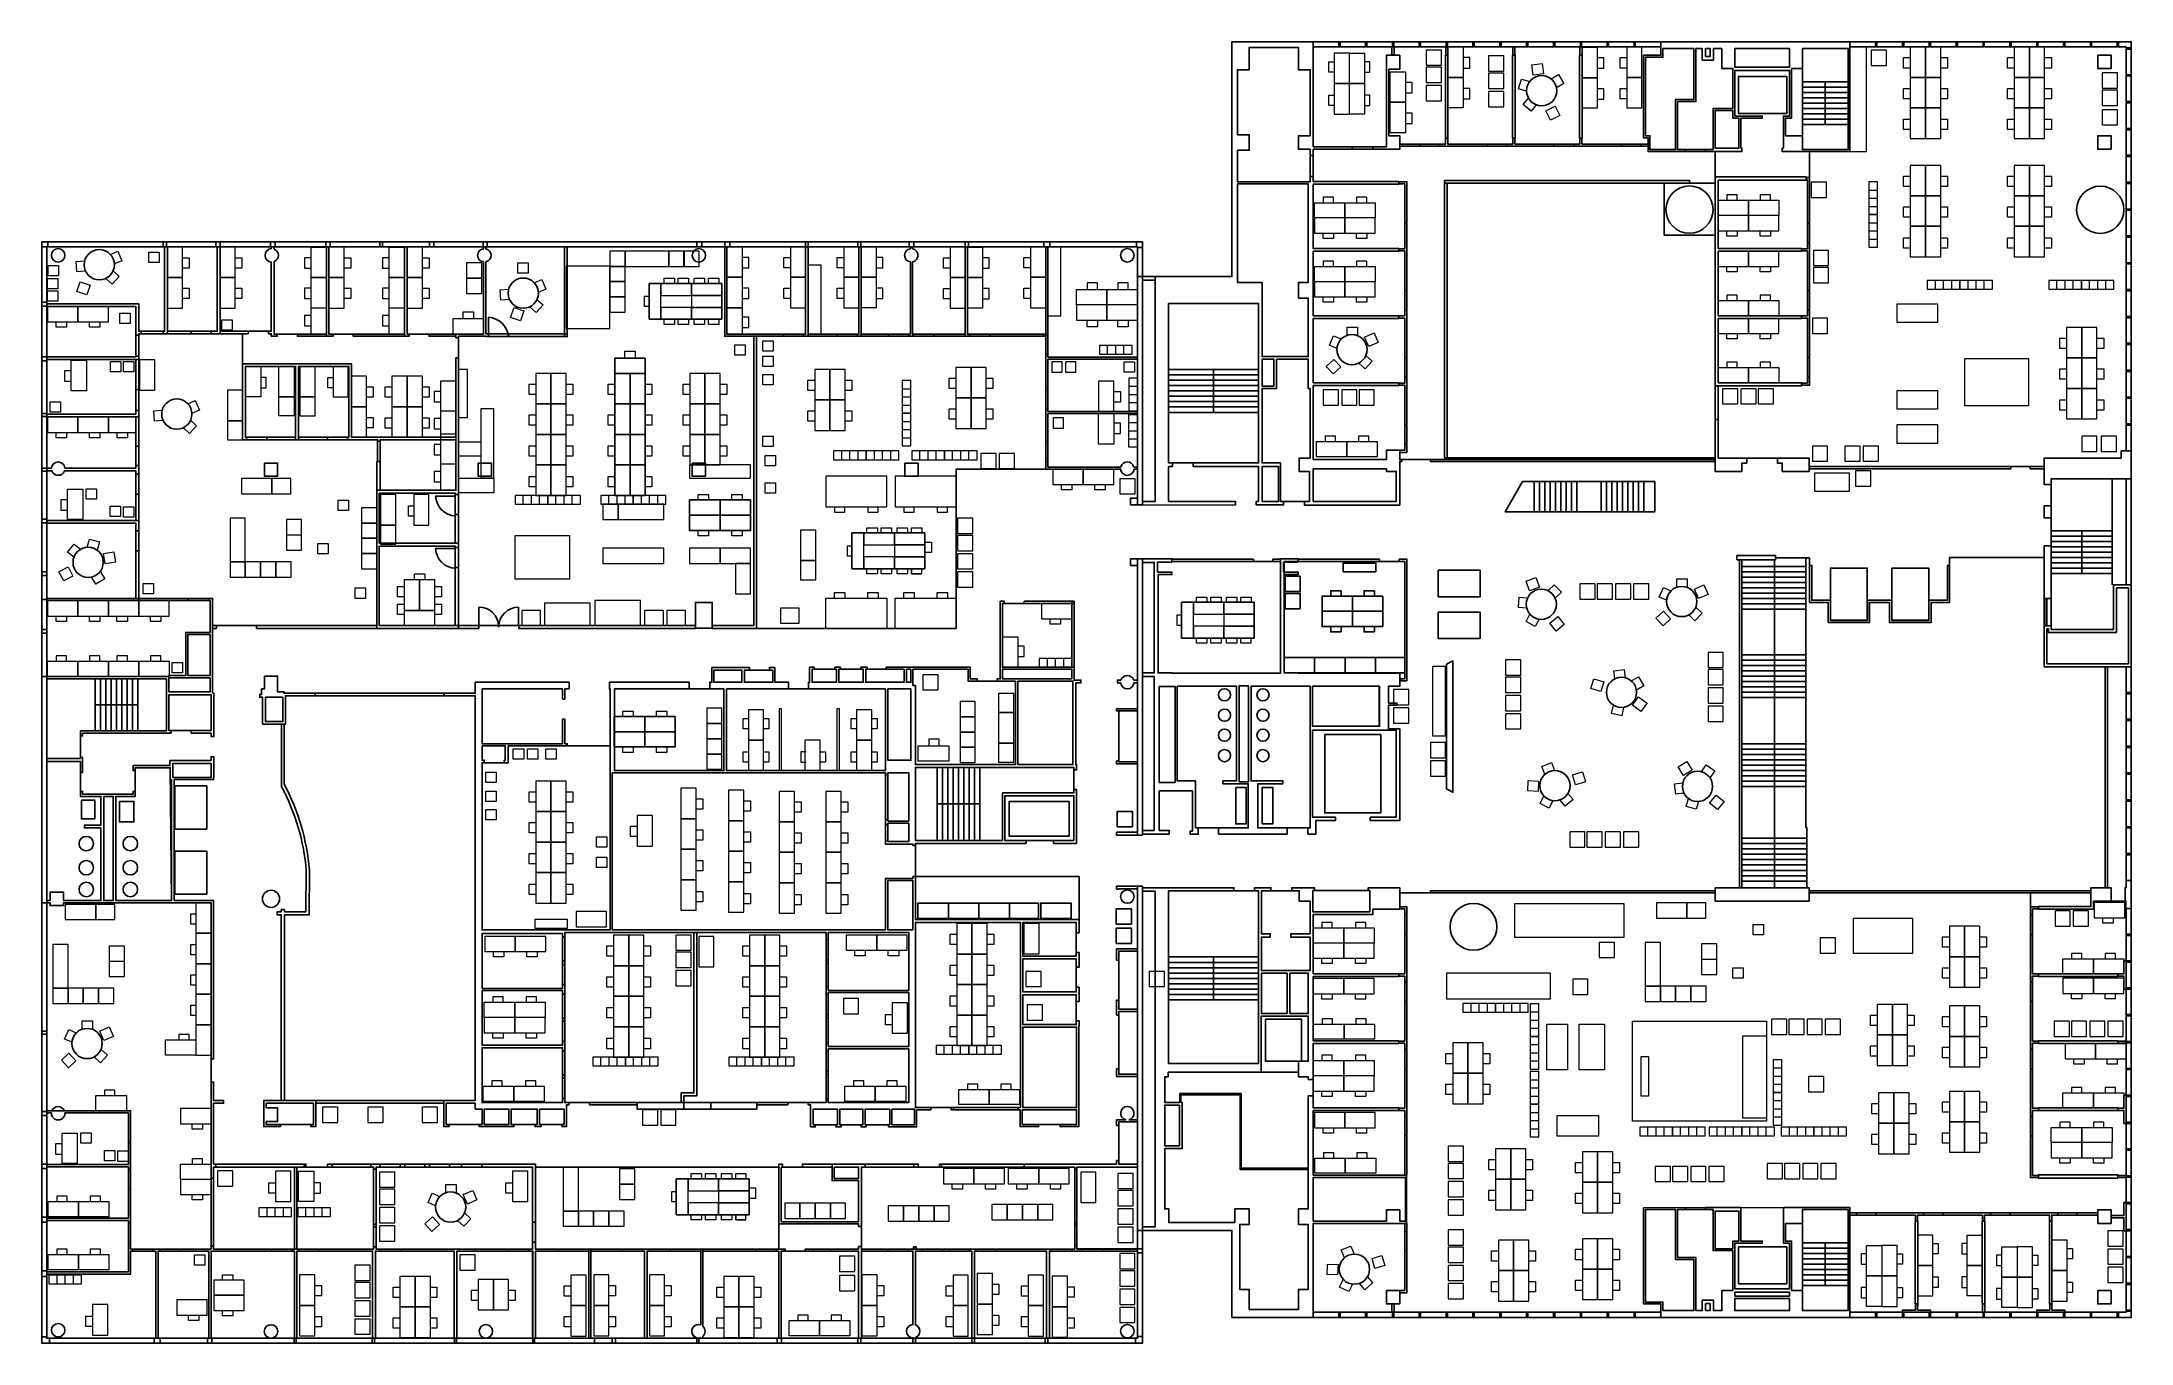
# Model space of a CAD drawing. Header units: centimetres. Extents: x -199 to 9291, y 3836 to 9745.
import ezdxf

# ---------------------------------------------------------------- set-up
doc = ezdxf.new("R2010")
doc.units = ezdxf.units.CM
doc.header["$MEASUREMENT"] = 0
for name, color, linetype in [('0_Void', 7, 'Continuous'), ('Coffee', 3, 'Continuous'), ('E14-333', 2, 'Continuous'), ('E14-333A', 2, 'Continuous'), ('E14-333B', 2, 'Continuous'), ('E14-348', 2, 'Continuous'), ('E14-348A', 2, 'Continuous'), ('E14-348B', 2, 'Continuous'), ('E14-348C', 2, 'Continuous'), ('E14-348D', 2, 'Continuous'), ('E14-348F', 2, 'Continuous'), ('E14-348G', 2, 'Continuous'), ('E14-348H', 2, 'Continuous'), ('E14-348K', 2, 'Continuous'), ('E14-348P', 2, 'Continuous'), ('E14-348R', 2, 'Continuous'), ('E14-348S', 2, 'Continuous'), ('E14-348U', 2, 'Continuous'), ('E14-348V', 2, 'Continuous'), ('E14-374', 2, 'Continuous'), ('E14-374A', 2, 'Continuous'), ('E14-374B', 2, 'Continuous'), ('E14-374H', 2, 'Continuous'), ('E14-374K', 2, 'Continuous'), ('E14-374L', 2, 'Continuous'), ('E14-374N', 2, 'Continuous'), ('E15-301', 2, 'Continuous'), ('E15-305', 2, 'Continuous'), ('E15-305A', 2, 'Continuous'), ('E15-305B', 2, 'Continuous'), ('E15-305C', 2, 'Continuous'), ('E15-305D', 2, 'Continuous'), ('E15-305F', 2, 'Continuous'), ('E15-309', 2, 'Continuous'), ('E15-310', 2, 'Continuous'), ('E15-311', 2, 'Continuous'), ('E15-343', 2, 'Continuous'), ('E15-344', 2, 'Continuous'), ('E15-345', 2, 'Continuous'), ('E15-348', 2, 'Continuous'), ('E15-349', 2, 'Continuous'), ('E15-350', 2, 'Continuous'), ('E15-351', 2, 'Continuous'), ('E15-352', 2, 'Continuous'), ('E15-353', 2, 'Continuous'), ('E15-354', 2, 'Continuous'), ('E15-355', 2, 'Continuous'), ('E15-358', 2, 'Continuous'), ('E15-368', 2, 'Continuous'), ('E15-368A', 2, 'Continuous'), ('E15-379', 2, 'Continuous'), ('E15-380', 2, 'Continuous'), ('E15-381', 2, 'Continuous'), ('E15-384', 2, 'Continuous'), ('E15-384A', 2, 'Continuous'), ('E15-384B', 2, 'Continuous'), ('E15-384C', 2, 'Continuous'), ('E15-385', 2, 'Continuous'), ('E15-386', 2, 'Continuous'), ('E15-387', 2, 'Continuous'), ('E15-388', 2, 'Continuous'), ('E15-389', 2, 'Continuous'), ('E15-390', 2, 'Continuous'), ('E15-392', 2, 'Continuous'), ('Elevators_Primary', 222, 'Continuous'), ('Elevators_Secondary', 192, 'Continuous'), ('Entrance', 4, 'Continuous'), ('Floor', 3, 'Continuous'), ('Furniture', 2, 'Continuous'), ('Labs', 1, 'Continuous'), ('Meeting rooms', 1, 'Continuous'), ('Offices', 1, 'Continuous'), ('Stairs', 5, 'Continuous'), ('Toilets', 3, 'Continuous'), ('Walls', 6, 'Continuous')]:
    doc.layers.add(name, color=color, linetype=linetype)

msp = doc.modelspace()

# ---------------------------------------------------------------- linework, layer by layer
at = {"layer": '0_Void'}
for points in [[(5561.4, 9257), (5508.6, 9257), (5508.6, 9317.9), (5561.4, 9317.9), (5561.4, 9617.8), (5508.6, 9617.8), (5508.6, 9719.4), (5285.1, 9719.4), (5285.1, 9617.8), (5232.3, 9617.8), (5232.3, 9322.8), (5285.1, 9322.8), (5285.1, 9252.1), (5232.3, 9252.1), (5232.3, 9108.2), (5561.4, 9108.2), (5561.4, 9132.6), (5561.4, 9228.5)], [(7304.9, 9713.7), (7163.5, 9713.7), (7163.5, 9674.7), (7084.6, 9674.7), (7084.6, 9317.9), (7105, 9317.9), (7105, 9255.3), (7221.2, 9255.3), (7221.2, 9482.1), (7304.9, 9482.1)], [(7391.9, 9441.5), (7481.3, 9441.5), (7481.3, 9622.7), (7431.7, 9622.7), (7431.7, 9713.7), (7393.5, 9713.7), (7393.5, 9661.7), (7342.3, 9661.7), (7342.3, 9713.7), (7313.8, 9713.7), (7313.8, 9473.2), (7230.1, 9473.2), (7230.1, 9255.3), (7265.9, 9255.3), (7356.9, 9255.3), (7391.9, 9255.3)], [(7738.9, 9713.7), (7490.2, 9713.7), (7490.2, 9630), (7738.9, 9630)], [(7508.9, 9398.4), (7481.3, 9398.4), (7481.3, 9432.5), (7400.8, 9432.5), (7400.8, 9261.8), (7508.9, 9261.8)], [(5508.6, 8652.2), (5553.3, 8652.2), (5553.3, 9099.3), (5232.3, 9099.3), (5232.3, 8652.2), (5343.6, 8652.2), (5343.6, 8315.7), (5553.3, 8315.7), (5553.3, 8581.5), (5508.6, 8581.5)], [(7400.8, 8867.3), (7169.7, 8867.3), (7169.7, 9103.3), (6183.2, 9103.3), (6183.2, 7855.7), (7400.8, 7855.7), (7400.8, 8030.4), (7400.8, 8030.4), (7400.8, 8183.2)], [(4857.6, 8662.8), (4799.9, 8662.8), (4799.9, 7658.2), (4857.6, 7658.2)], [(5397.3, 8303.5), (5343.6, 8303.5), (5343.6, 8181.6), (5397.3, 8181.6)], [(5558.2, 7793.9), (5511.1, 7793.9), (5511.1, 7854.9), (5561.4, 7854.9), (5561.4, 8170.2), (5553.3, 8170.2), (5553.3, 8303.5), (5409.5, 8303.5), (5409.5, 8170.2), (5343.6, 8170.2), (5343.6, 7832.9), (5427.3, 7832.9), (5427.3, 7658.2), (5441.2, 7658.2), (5535.4, 7658.2), (5558.2, 7658.2)], [(5418.4, 7815.9), (5343.6, 7815.9), (5343.6, 7808.5), (5343.6, 7658.2), (5418.4, 7658.2)], [(5952.4, 7793.9), (5907.7, 7793.9), (5907.7, 7805.3), (5575.3, 7805.3), (5575.3, 7658.2), (5952.4, 7658.2)], [(7830, 7402.1), (7812.9, 7402.1), (7812.9, 6178.1), (7817, 6178.1), (7817, 5904.2), (7827.5, 5904.2), (7827.5, 5890.3), (9107.7, 5890.3), (9107.7, 5904.2), (9171.9, 5904.2), (9171.9, 6907.1), (8894.7, 6907.1), (8894.7, 7403), (8465.6, 7403), (8465.6, 7199.8), (8381.9, 7199.8), (8381.9, 7107.9), (8193.3, 7107.9), (8193.3, 7199.8), (8102.3, 7199.8), (8102.3, 7107.9), (7914.5, 7107.9), (7914.5, 7199.8), (7830, 7199.8)], [(4853.5, 7381), (4799.9, 7381), (4799.9, 6879.5), (4853.5, 6879.5)], [(464.4, 7053.5), (565.2, 7053.5), (565.2, 6868.1), (464.4, 6868.1)], [(565.2, 6793.4), (378.2, 6793.4), (378.2, 6856.8), (565.2, 6856.8)], [(2980.8, 6837.2), (2854, 6837.2), (2854, 6892.5), (2980.8, 6892.5)], [(3120.6, 6892.5), (3106, 6892.5), (3014.9, 6892.5), (2992.2, 6892.5), (2992.2, 6837.2), (3120.6, 6837.2)], [(3410, 6895.8), (3309.2, 6895.8), (3299.4, 6895.8), (3299.4, 6837.2), (3410, 6837.2)], [(3531.9, 6895.8), (3421.3, 6895.8), (3421.3, 6837.2), (3531.9, 6837.2)], [(3717.2, 6895.8), (3635.9, 6895.8), (3543.3, 6895.8), (3543.3, 6837.2), (3717.2, 6837.2)], [(4234.1, 6842.1), (4484.5, 6842.1), (4484.5, 6463.4), (4234.1, 6463.4)], [(4853.5, 6863.3), (4799.9, 6863.3), (4799.9, 6164.2), (4853.5, 6164.2)], [(9267, 6419.5), (9267, 6419.5), (9267, 6425.2), (9267, 6425.2), (9267, 6541.4), (9267, 6541.4), (9267, 6547.1), (9267, 6547.1), (9267, 6663.3), (9267, 6663.3), (9267, 6669), (9267, 6669), (9267, 6669), (9267, 6785.2), (9267, 6785.2), (9267, 6790.9), (9267, 6790.9), (9267, 6907.1), (9182.9, 6907.1), (9182.9, 5904.2), (9199.5, 5904.2), (9199.5, 5843.2), (9262.9, 5843.2), (9262.9, 5904.2), (9267, 5904.2), (9267, 5937.5), (9267, 5937.5), (9267, 6053.7), (9267, 6053.7), (9267, 6059.4), (9267, 6059.4), (9267, 6059.4), (9267, 6175.6), (9267, 6175.6), (9267, 6181.3), (9267, 6181.3), (9267, 6297.5), (9267, 6297.5), (9267, 6303.2), (9267, 6303.2)], [(378.2, 6617.8), (570, 6617.8), (570, 6780.4), (378.2, 6780.4)], [(4876.3, 6382.1), (4947.8, 6382.1), (4947.8, 6818.5), (4876.3, 6818.5)], [(5281, 6385.3), (5238.8, 6385.3), (5238.8, 6821), (5281, 6821)], [(5572, 6818.6), (5874.4, 6818.6), (5874.4, 6637.3), (5572, 6637.3)], [(4777.1, 6476.4), (4692.6, 6476.4), (4692.6, 6707.2), (4777.1, 6707.2)], [(396.1, 6404.8), (570, 6404.8), (570, 6468.2), (396.1, 6468.2)], [(3738.3, 6206.5), (3644.1, 6206.5), (3644.1, 6426), (3738.3, 6426)], [(82.4, 6318.7), (124.6, 6318.7), (124.6, 5845.6), (82.4, 5845.6)], [(4487.7, 6118.7), (4175.6, 6118.7), (4175.6, 6321.9), (4487.7, 6321.9)], [(3738.3, 6113.9), (3644.1, 6113.9), (3644.1, 6196.8), (3738.3, 6196.8)], [(3757.8, 5712.3), (3644.1, 5712.3), (3644.1, 5936.7), (3757.8, 5936.7)], [(3757.8, 5712.3), (3644.1, 5712.3), (3644.1, 5936.7), (3757.8, 5936.7)], [(4857.6, 5887.9), (4799.9, 5887.9), (4799.9, 4364.7), (4857.6, 4364.7)], [(5561.4, 5843.2), (5511.1, 5843.2), (5511.1, 5890.3), (5477.7, 5890.3), (5383.4, 5890.3), (5340.4, 5890.3), (5340.4, 5694.4), (5380.2, 5694.4), (5380.2, 5679.8), (5340.4, 5679.8), (5340.4, 5527.8), (5561.4, 5527.8), (5561.4, 5679.8), (5473.7, 5679.8), (5473.7, 5694.4), (5561.4, 5694.4)], [(5832.9, 5891.1), (5825.6, 5891.1), (5581.8, 5891.1), (5573.6, 5891.1), (5573.6, 5795.2), (5832.9, 5795.2)], [(4499.1, 5593.7), (4256.9, 5593.7), (4256.9, 5746.5), (4499.1, 5746.5)], [(4692.6, 5353.1), (4777.1, 5353.1), (4777.1, 5616.4), (4692.6, 5616.4)], [(4499.1, 5431.1), (4256.9, 5431.1), (4256.9, 5580.7), (4499.1, 5580.7)], [(5340.4, 5333.6), (5456.6, 5333.6), (5456.6, 5516.4), (5340.4, 5516.4)], [(5469.6, 5516.4), (5553.3, 5516.4), (5553.3, 5333.6), (5469.6, 5333.6)], [(4499.1, 5283.2), (4256.9, 5283.2), (4256.9, 5418.1), (4499.1, 5418.1)], [(4692.6, 5341.7), (4777.1, 5341.7), (4777.1, 5057.2), (4692.6, 5057.2)], [(4500.7, 4906), (4256.9, 4906), (4256.9, 5271.8), (4500.7, 5271.8)], [(5553.3, 4959.7), (5575.3, 4959.7), (5575.3, 5033.6), (5553.3, 5033.6), (5553.3, 5045.8), (5508.6, 5045.8), (5508.6, 5066.2), (5339.6, 5066.2), (4916.9, 5066.2), (4916.9, 5045.8), (4901.5, 5045.8), (4901.5, 4929.6), (4969.7, 4929.6), (4969.7, 4969.4), (5248.5, 4969.4), (5248.5, 4630.5), (5553.3, 4630.5)], [(5553.3, 4625.6), (5243.6, 4625.6), (5243.6, 4963.7), (4974.6, 4963.7), (4974.6, 4929.6), (4980.3, 4929.6), (4980.3, 4719.9), (4901.5, 4719.9), (4901.5, 4446), (4919.3, 4446), (4919.3, 4384.2), (5219.3, 4384.2), (5219.3, 4446), (5285.1, 4446), (5285.1, 4375.3), (5242, 4375.3), (5242, 4080.2), (5285.1, 4080.2), (5285.1, 3989.2), (5508.6, 3989.2), (5508.6, 4080.2), (5553.3, 4080.2), (5553.3, 4375.3), (5508.6, 4375.3), (5508.6, 4446), (5553.3, 4446)], [(1035, 4829.6), (820.4, 4829.6), (820.4, 4842.6), (872.4, 4842.6), (872.4, 4904.4), (820.4, 4904.4), (820.4, 4925.5), (1035, 4925.5)], [(1800.6, 4829.6), (1638.1, 4829.6), (1638.1, 4925.5), (1769.7, 4925.5), (1769.7, 4899.5), (1800.6, 4899.5)], [(1810.4, 4899.5), (1922.5, 4899.5), (1922.5, 4829.6), (1810.4, 4829.6)], [(2051, 4829.6), (1932.3, 4829.6), (1932.3, 4899.5), (2051, 4899.5)], [(2172.9, 4829.6), (2062.3, 4829.6), (2062.3, 4899.5), (2172.9, 4899.5)], [(3414.8, 4828), (3304.3, 4828), (3304.3, 4899.5), (3414.8, 4899.5)], [(3530.3, 4828), (3426.2, 4828), (3426.2, 4899.5), (3530.3, 4899.5)], [(3652.2, 4828), (3540, 4828), (3540, 4899.5), (3652.2, 4899.5)], [(3661.9, 4899.5), (3764.4, 4899.5), (3764.4, 4828), (3661.9, 4828)], [(4500.7, 4829.6), (4253.7, 4829.6), (4253.7, 4896.3), (4500.7, 4896.3)], [(4692.6, 4841), (4777.1, 4841), (4777.1, 4649.2), (4692.6, 4649.2)], [(3400.2, 4584.2), (3510.8, 4584.2), (3510.8, 4636.2), (3400.2, 4636.2)], [(5993.9, 4563), (5993.9, 4589), (5575.3, 4589), (5575.3, 4390.7), (5907.7, 4390.7), (5907.7, 4441.1), (5968.7, 4441.1), (5968.7, 4390.7), (5993.9, 4390.7), (5993.9, 4470.4)], [(7391.9, 4442.7), (7356.9, 4442.7), (7265.9, 4442.7), (7230.1, 4442.7), (7230.1, 4224.9), (7313.8, 4224.9), (7313.8, 3984.3), (7342.3, 3984.3), (7342.3, 4031.5), (7393.5, 4031.5), (7393.5, 3984.3), (7431.7, 3984.3), (7431.7, 4075.4), (7481.3, 4075.4), (7481.3, 4256.6), (7391.9, 4256.6)]]:
    msp.add_lwpolyline(points, close=True, dxfattribs=at)
msp.add_lwpolyline([(1769.7, 6775.5), (1626.7, 6775.5), (1043.1, 6775.5), (908.2, 6775.5), (908.2, 6647.1), (901.7, 6647.1), (901.7, 6374.6, -0.100693), (1017.1, 5983.8), (1015.5, 5780.6), (903.3, 5780.6), (903.3, 4938.5), (1046.3, 4938.5), (1626.7, 4938.5), (1769.7, 4938.5)], format="xyb", close=True, dxfattribs=at)
at = {"layer": 'Coffee'}
for points in [[(5991, 7385.5), (5443.6, 7385.5), (5443.6, 6879.5), (5991, 6879.5)], [(4512.1, 5759.5), (3769.2, 5759.5), (3769.2, 5954.5), (4512.1, 5954.5)]]:
    msp.add_lwpolyline(points, close=True, dxfattribs=at)
for points in [[(5516.9, 7249.4), (5516.9, 7318.6), (5447.7, 7318.6), (5447.7, 7249.4), (5516.9, 7249.4)], [(5516.9, 7249.4), (5516.9, 7318.6), (5447.7, 7318.6), (5447.7, 7249.4), (5516.9, 7249.4)], [(5711, 7338.3), (5859.3, 7338.3), (5859.3, 7377.9), (5711, 7377.9), (5711, 7338.3)], [(5516.9, 7171.1), (5516.9, 7240.3), (5447.7, 7240.3), (5447.7, 7171.1), (5516.9, 7171.1)], [(5516.9, 7171.1), (5516.9, 7240.3), (5447.7, 7240.3), (5447.7, 7171.1), (5516.9, 7171.1)], [(5753.9, 7228.3), (5753.9, 7159.1), (5615.5, 7159.1), (5615.5, 7228.3), (5753.9, 7228.3)], [(5753.9, 7228.3), (5753.9, 7159.1), (5615.5, 7159.1), (5615.5, 7228.3), (5753.9, 7228.3)], [(5701.8, 7252.6), (5654.8, 7252.6), (5654.8, 7228.3)], [(5701.8, 7228.3), (5701.8, 7252.6)], [(5892.4, 7228.3), (5892.4, 7159.1), (5753.9, 7159.1), (5753.9, 7228.3), (5892.4, 7228.3)], [(5892.4, 7228.3), (5892.4, 7159.1), (5753.9, 7159.1), (5753.9, 7228.3), (5892.4, 7228.3)], [(5853.8, 7252.6), (5806.8, 7252.6), (5806.8, 7228.3)], [(5853.8, 7228.3), (5853.8, 7252.6)], [(5753.9, 7089.9), (5753.9, 7159.1), (5615.5, 7159.1), (5615.5, 7089.9), (5753.9, 7089.9)], [(5753.9, 7089.9), (5753.9, 7159.1), (5615.5, 7159.1), (5615.5, 7089.9), (5753.9, 7089.9)], [(5892.4, 7089.9), (5892.4, 7159.1), (5753.9, 7159.1), (5753.9, 7089.9), (5892.4, 7089.9)], [(5892.4, 7089.9), (5892.4, 7159.1), (5753.9, 7159.1), (5753.9, 7089.9), (5892.4, 7089.9)], [(5701.8, 7065.6), (5654.8, 7065.6), (5654.8, 7089.9)], [(5701.8, 7089.9), (5701.8, 7065.6)], [(5853.8, 7065.6), (5806.8, 7065.6), (5806.8, 7089.9)], [(5853.8, 7089.9), (5853.8, 7065.6)], [(5582, 6879.5), (5582, 6948.7), (5443.6, 6948.7), (5443.6, 6879.5), (5582, 6879.5)], [(5582, 6879.5), (5582, 6948.7), (5443.6, 6948.7), (5443.6, 6879.5), (5582, 6879.5)], [(5720.4, 6879.5), (5720.4, 6948.7), (5582, 6948.7), (5582, 6879.5), (5720.4, 6879.5)], [(5720.4, 6879.5), (5720.4, 6948.7), (5582, 6948.7), (5582, 6879.5), (5720.4, 6879.5)], [(5858.8, 6879.5), (5858.8, 6948.7), (5720.4, 6948.7), (5720.4, 6879.5), (5858.8, 6879.5)], [(5858.8, 6879.5), (5858.8, 6948.7), (5720.4, 6948.7), (5720.4, 6879.5), (5858.8, 6879.5)], [(5991, 6879.5), (5991, 6948.7), (5858.8, 6948.7), (5858.8, 6879.5), (5991, 6879.5)], [(5991, 6879.5), (5991, 6948.7), (5858.8, 6948.7), (5858.8, 6879.5), (5991, 6879.5)], [(4754.8, 6181.2), (4754.8, 6250.4), (4685.6, 6250.4), (4685.6, 6181.2), (4754.8, 6181.2)], [(4754.8, 6181.2), (4754.8, 6250.4), (4685.6, 6250.4), (4685.6, 6181.2), (4754.8, 6181.2)], [(3918.7, 5765.2), (3918.7, 5834.4), (3780.3, 5834.4), (3780.3, 5765.2), (3918.7, 5765.2)], [(3918.7, 5765.2), (3918.7, 5834.4), (3780.3, 5834.4), (3780.3, 5765.2), (3918.7, 5765.2)], [(4057.1, 5765.2), (4057.1, 5834.4), (3918.7, 5834.4), (3918.7, 5765.2), (4057.1, 5765.2)], [(4057.1, 5765.2), (4057.1, 5834.4), (3918.7, 5834.4), (3918.7, 5765.2), (4057.1, 5765.2)], [(4195.5, 5765.2), (4195.5, 5834.4), (4057.1, 5834.4), (4057.1, 5765.2), (4195.5, 5765.2)], [(4195.5, 5765.2), (4195.5, 5834.4), (4057.1, 5834.4), (4057.1, 5765.2), (4195.5, 5765.2)], [(4327.7, 5765.2), (4327.7, 5834.4), (4195.5, 5834.4), (4195.5, 5765.2), (4327.7, 5765.2)], [(4327.7, 5765.2), (4327.7, 5834.4), (4195.5, 5834.4), (4195.5, 5765.2), (4327.7, 5765.2)], [(4476.2, 5765.2), (4476.2, 5834.4), (4337.8, 5834.4), (4337.8, 5765.2), (4476.2, 5765.2)], [(4476.2, 5765.2), (4476.2, 5834.4), (4337.8, 5834.4), (4337.8, 5765.2), (4476.2, 5765.2)], [(4750.2, 5739.1), (4750.2, 5808.4), (4681, 5808.4), (4681, 5739.1), (4750.2, 5739.1)], [(4750.2, 5739.1), (4750.2, 5808.4), (4681, 5808.4), (4681, 5739.1), (4750.2, 5739.1)], [(4750.2, 5651.7), (4750.2, 5720.9), (4681, 5720.9), (4681, 5651.7), (4750.2, 5651.7)], [(4750.2, 5651.7), (4750.2, 5720.9), (4681, 5720.9), (4681, 5651.7), (4750.2, 5651.7)]]:
    msp.add_lwpolyline(points, dxfattribs=at)
at = {"layer": 'E14-333'}
msp.add_lwpolyline([(7415.4, 7854.9), (7827.5, 7854.9), (7827.5, 7816.3), (8894.7, 7816.3), (8894.7, 7854.9), (9245.1, 7854.9), (9245.1, 7887.4), (9267.8, 7887.4), (9267, 9721.1), (8012.9, 9721.1), (8012.9, 9246.4), (7829.6, 9246.4), (7829.6, 8185.3), (7792.6, 8185.3), (7792.6, 8183.2), (7415.4, 8183.2)], close=True, dxfattribs=at)
at = {"layer": 'E14-333A'}
msp.add_lwpolyline([(7819.8, 8490.1), (7792.6, 8490.1), (7792.6, 8488.9), (7415.4, 8488.9), (7415.4, 8197.1), (7792.6, 8197.1), (7792.6, 8195), (7819.8, 8195), (7819.8, 8222.3)], close=True, dxfattribs=at)
at = {"layer": 'E14-333B'}
msp.add_lwpolyline([(7819.8, 8794.9), (7792.6, 8794.9), (7792.6, 8793.7), (7415.4, 8793.7), (7415.4, 8501), (7792.6, 8501), (7792.6, 8499.8), (7819.8, 8499.8)], close=True, dxfattribs=at)
at = {"layer": 'E14-348'}
msp.add_lwpolyline([(8832.6, 5880.6), (8832.6, 4588.6), (8869.5, 4588.6), (8869.5, 4585.8), (9229.6, 4585.8), (9229.6, 4588.6), (9267, 4588.6), (9267, 4474.6), (9257.3, 4474.6), (9257.3, 4415.7), (9199.5, 4415.7), (9199.5, 4441.1), (9138.6, 4441.1), (9138.6, 4427.7), (8012.9, 4427.7), (8012.9, 4451.7), (7711.3, 4451.7), (7075.7, 4451.6), (7075.7, 4014.4), (7154.5, 4014.4), (7154.5, 3977), (5943.1, 3977), (5943.1, 4014.4), (5968.7, 4014.4), (5968.7, 4065.6), (6000.8, 4065.6), (6000.8, 4380.2), (5998.7, 4380.2), (5998.7, 4599.6), (6000.8, 4599.6), (6000.8, 5817.6), (5968.7, 5817.6), (5968.7, 5880.6), (7400.8, 5880.6), (7400.8, 5843.2), (7827.5, 5843.2), (7827.5, 5880.6)], close=True, dxfattribs=at)
at = {"layer": 'E14-348A'}
msp.add_lwpolyline([(9267, 5809.9), (9265.4, 5809.9), (9265.4, 5843.2), (9262.9, 5843.2), (9199.5, 5843.2), (9119.1, 5843.2), (9119.1, 5806.6), (8869.5, 5806.6), (8869.5, 5807.8), (8842.3, 5807.8), (8842.3, 5780.6), (8842.3, 5512.8), (8869.5, 5512.8), (8869.5, 5514), (9229.6, 5514), (9229.6, 5512.8), (9257.3, 5512.8), (9257.3, 5571.7), (9267, 5571.7), (9267, 5687.9), (9267, 5687.9), (9267, 5693.6), (9267, 5693.6)], close=True, dxfattribs=at)
at = {"layer": 'E14-348B'}
msp.add_lwpolyline([(9267, 5322.2), (9267, 5322.2), (9267, 5327.9), (9267, 5327.9), (9267, 5327.9), (9267, 5444.1), (9257.3, 5444.1), (9257.3, 5503), (9229.6, 5503), (9229.6, 5501.8), (8869.5, 5501.8), (8869.5, 5503), (8842.3, 5503), (8842.3, 5208), (8869.5, 5208), (8869.5, 5209.2), (9229.6, 5209.2), (9229.6, 5208), (9267, 5208)], close=True, dxfattribs=at)
at = {"layer": 'E14-348C'}
msp.add_lwpolyline([(9267, 5198.2), (9229.6, 5198.2), (9229.6, 5197), (8869.5, 5197), (8869.5, 5198.2), (8842.3, 5198.2), (8842.3, 4903.2), (8869.5, 4903.2), (8869.5, 4904.4), (9229.6, 4904.4), (9229.6, 4903.2), (9257.3, 4903.2), (9257.3, 4962.1), (9267, 4962.1), (9267, 5078.3), (9267, 5078.3), (9267, 5084), (9267, 5084)], close=True, dxfattribs=at)
at = {"layer": 'E14-348D'}
msp.add_lwpolyline([(9267, 4712.6), (9267, 4712.6), (9267, 4718.3), (9267, 4718.3), (9267, 4834.5), (9257.3, 4834.5), (9257.3, 4893.4), (9229.6, 4893.4), (9229.6, 4892.2), (8869.5, 4892.2), (8842.3, 4893.4), (8842.3, 4777.6), (8842.3, 4598.4), (8869.5, 4598.4), (8869.5, 4601.2), (9229.6, 4601.2), (9229.6, 4598.4), (9267, 4598.4)], close=True, dxfattribs=at)
at = {"layer": 'E14-348F'}
msp.add_lwpolyline([(9267, 4224.9), (9267, 4224.9), (9267, 4224.9), (9267, 4230.6), (9267, 4346.8), (9267, 4346.8), (9267, 4347), (9257.3, 4347), (9257.3, 4405.9), (9199.5, 4405.9), (9199.5, 4380.2), (9138.6, 4380.2), (9138.6, 4417.9), (9045.4, 4417.9), (8929.7, 4417.9), (8929.7, 4390.7), (8930.5, 4390.7), (8930.5, 4014.4), (8930.1, 4014.4), (8930.1, 3986.8), (8989, 3986.8), (8989, 3977), (9105.3, 3977), (9105.3, 3977), (9110.9, 3977), (9227.2, 3977), (9232.9, 3977), (9267, 3977), (9267, 3981.1), (9267, 3981.1), (9267, 3986.8), (9267, 4103), (9267, 4103), (9267, 4108.7)], close=True, dxfattribs=at)
at = {"layer": 'E14-348G'}
msp.add_lwpolyline([(8919.1, 4390.7), (8919.9, 4390.7), (8919.9, 4417.9), (8624.9, 4417.9), (8624.9, 4390.7), (8625.7, 4390.7), (8625.7, 4014.4), (8625.3, 4014.4), (8625.3, 3977), (8739.5, 3977), (8745.2, 3977), (8861.4, 3977), (8861.4, 3986.8), (8920.3, 3986.8), (8920.3, 4014.4), (8919.1, 4014.4)], close=True, dxfattribs=at)
at = {"layer": 'E14-348H'}
msp.add_lwpolyline([(8614.3, 4390.7), (8615.1, 4390.7), (8615.1, 4417.9), (8320.1, 4417.9), (8320.1, 4390.7), (8320.9, 4390.7), (8320.9, 4014.4), (8320.5, 3986.8), (8379.4, 3986.8), (8379.4, 3977), (8379.4, 3977), (8495.7, 3977), (8501.3, 3977), (8615.5, 3977), (8615.5, 4014.4), (8614.3, 4014.4)], close=True, dxfattribs=at)
at = {"layer": 'E14-348K'}
msp.add_lwpolyline([(8309.5, 4390.7), (8310.3, 4390.7), (8310.3, 4417.9), (8042.9, 4417.9), (8012.9, 4417.9), (8012.9, 3977), (8129.9, 3977), (8135.6, 3977), (8251.8, 3977), (8251.8, 3986.8), (8310.7, 3986.8), (8310.7, 4014.4), (8309.5, 4014.4)], close=True, dxfattribs=at)
at = {"layer": 'E14-348P'}
msp.add_lwpolyline([(5991, 4255), (5991, 4342.8), (5991, 4380.2), (5575.3, 4380.2), (5575.3, 4080.2), (5575.3, 3977), (5691.5, 3977), (5697.2, 3977), (5813.4, 3977), (5819.1, 3977), (5933.3, 3977), (5933.3, 4014.4), (5907.7, 4014.4), (5907.7, 4075.4), (5968.7, 4075.4), (5991, 4075.4)], close=True, dxfattribs=at)
at = {"layer": 'E14-348R'}
msp.add_lwpolyline([(5991, 4778.9), (5991, 4866.2), (5991, 4893.4), (5963.8, 4893.4), (5963.8, 4892.2), (5575.3, 4892.2), (5575.3, 4599.6), (5991, 4599.6)], close=True, dxfattribs=at)
at = {"layer": 'E14-348S'}
msp.add_lwpolyline([(5991, 5082.4), (5991, 5171), (5991, 5198.2), (5963.8, 5198.2), (5963.8, 5197), (5575.3, 5197), (5575.3, 5033.6), (5575.3, 4959.7), (5575.3, 4904.4), (5963.8, 4904.4), (5963.8, 4903.2), (5991, 4903.2)], close=True, dxfattribs=at)
at = {"layer": 'E14-348U'}
msp.add_lwpolyline([(5991, 5387.2), (5991, 5475.8), (5991, 5503), (5963.8, 5503), (5963.8, 5501.8), (5575.3, 5501.8), (5575.3, 5209.2), (5963.8, 5209.2), (5963.8, 5208), (5991, 5208)], close=True, dxfattribs=at)
at = {"layer": 'E14-348V'}
msp.add_lwpolyline([(5991, 5692), (5991, 5780.6), (5991, 5807.8), (5968.7, 5807.8), (5968.7, 5807.4), (5846.7, 5807.4), (5846.7, 5782.2), (5575.3, 5782.2), (5575.3, 5514), (5963.8, 5514), (5991, 5512.8)], close=True, dxfattribs=at)
at = {"layer": 'E14-374'}
msp.add_lwpolyline([(5575.3, 9257), (5575.3, 9110.6), (5963.8, 9110.6), (5963.8, 9109.4), (6000.8, 9109.5), (6000.8, 7880.5), (5968.7, 7880.5), (5968.7, 7847.6), (6108.5, 7848.3), (6183.2, 7848.3), (6183.2, 9103.3), (7400.8, 9103.3), (7400.8, 9131), (7400.8, 9246.4), (7096, 9246.4), (7096, 9270.4), (5968.7, 9270.4), (5968.7, 9257)], close=True, dxfattribs=at)
at = {"layer": 'E14-374A'}
msp.add_lwpolyline([(5991, 8185.3), (5963.8, 8185.3), (5963.8, 8185.3), (5963.8, 8184.1), (5575.3, 8184.1), (5575.3, 7847.6), (5907.7, 7847.6), (5907.7, 7890.6), (5968.7, 7890.6), (5991, 7890.2), (5991, 7917.5)], close=True, dxfattribs=at)
at = {"layer": 'E14-374B'}
msp.add_lwpolyline([(5991, 8490.1), (5963.8, 8490.1), (5963.8, 8488.9), (5575.3, 8488.9), (5575.3, 8196.2), (5963.8, 8196.2), (5991, 8195), (5991, 8310.9), (5991, 8310.9)], close=True, dxfattribs=at)
at = {"layer": 'E14-374H'}
msp.add_lwpolyline([(6175.9, 9683.7), (6177.1, 9683.7), (6177.1, 9721.1), (6062.9, 9721.1), (6062.9, 9721.1), (6057.3, 9721.1), (6057.3, 9721.1), (5943.1, 9721.1), (5943.1, 9683.7), (5968.7, 9683.7), (5968.7, 9620.3), (5919.1, 9620.3), (5919.1, 9317.9), (5968.7, 9317.9), (5968.7, 9280.1), (6061.3, 9280.1), (6176.7, 9280.1), (6176.7, 9307.3), (6175.9, 9307.3)], close=True, dxfattribs=at)
at = {"layer": 'E14-374K'}
msp.add_lwpolyline([(6480.7, 9683.7), (6481.9, 9683.7), (6481.9, 9721.1), (6428.7, 9721.1), (6428.7, 9721.1), (6423, 9721.1), (6423, 9721.1), (6306.8, 9721.1), (6306.8, 9721.1), (6301.1, 9721.1), (6301.1, 9721.1), (6186.9, 9721.1), (6186.9, 9683.7), (6187.3, 9683.7), (6187.3, 9307.3), (6186.5, 9307.3), (6186.5, 9280.1), (6481.5, 9280.1), (6481.5, 9307.3), (6480.7, 9307.3)], close=True, dxfattribs=at)
at = {"layer": 'E14-374L'}
msp.add_lwpolyline([(6785.5, 9683.7), (6786.7, 9683.7), (6786.7, 9721.1), (6672.5, 9721.1), (6672.5, 9721.1), (6666.9, 9721.1), (6666.9, 9721.1), (6550.6, 9721.1), (6550.6, 9721.1), (6544.9, 9721.1), (6544.9, 9721.1), (6491.7, 9721.1), (6491.7, 9683.7), (6492.1, 9683.7), (6492.1, 9307.3), (6491.3, 9307.3), (6491.3, 9280.1), (6786.3, 9280.1), (6786.3, 9307.3), (6785.5, 9307.3)], close=True, dxfattribs=at)
at = {"layer": 'E14-374N'}
msp.add_lwpolyline([(7075.7, 9683.7), (7154.5, 9683.7), (7154.5, 9721.1), (7038.3, 9721.1), (7038.3, 9721.1), (7032.6, 9721.1), (7032.6, 9721.1), (6916.4, 9721.1), (6916.4, 9721.1), (6910.7, 9721.1), (6910.7, 9721.1), (6796.5, 9721.1), (6796.5, 9683.7), (6796.9, 9683.7), (6796.9, 9307.3), (6796.1, 9307.3), (6796.1, 9280.1), (7096, 9280.1), (7096, 9309), (7075.7, 9309)], close=True, dxfattribs=at)
at = {"layer": 'E15-301'}
msp.add_lwpolyline([(570, 4263.9), (570, 5835.9), (-99.7, 5835.9), (-99.7, 5822.9), (-161.5, 5822.9), (-161.5, 5835.9), (-176.1, 5835.9), (-176.1, 4891.4), (-152.8, 4891.4), (204.3, 4891.4), (204.3, 4263.9)], close=True, dxfattribs=at)
at = {"layer": 'E15-305'}
msp.add_lwpolyline([(1308.1, 4263.9), (960.2, 4263.9), (960.2, 4636.2), (1308.1, 4636.2)], close=True, dxfattribs=at)
at = {"layer": 'E15-305A'}
msp.add_lwpolyline([(560.3, 4254.2), (329.5, 4254.2), (329.5, 3859.1), (560.3, 3859.1)], close=True, dxfattribs=at)
at = {"layer": 'E15-305B'}
msp.add_lwpolyline([(319.7, 4254.2), (204.3, 4254.2), (204.3, 4150.1), (-176.1, 4150.1), (-176.1, 3859.1), (319.7, 3859.1)], close=True, dxfattribs=at)
at = {"layer": 'E15-305C'}
msp.add_lwpolyline([(-176.1, 4394), (194.5, 4394), (194.5, 4159.9), (-176.1, 4159.9)], close=True, dxfattribs=at)
at = {"layer": 'E15-305D'}
msp.add_lwpolyline([(194.5, 4403.7), (-176.1, 4403.7), (-176.1, 4637.8), (194.5, 4637.8)], close=True, dxfattribs=at)
at = {"layer": 'E15-305F'}
msp.add_lwpolyline([(194.5, 4746.7), (194.5, 4881.6), (-93.9, 4881.6, -1.041042), (-154.8, 4881.6), (-176.1, 4881.6), (-176.1, 4870.3), (-176.1, 4649.2), (-176.1, 4647.6), (194.5, 4647.6), (194.5, 4655.7)], format="xyb", close=True, dxfattribs=at)
at = {"layer": 'E15-309'}
msp.add_lwpolyline([(948.8, 3859.1), (570, 3859.1), (570, 4254.2), (948.8, 4254.2)], close=True, dxfattribs=at)
at = {"layer": 'E15-310'}
msp.add_lwpolyline([(948.8, 4263.9), (581.4, 4263.9), (581.4, 4636.2), (948.8, 4636.2)], close=True, dxfattribs=at)
at = {"layer": 'E15-311'}
msp.add_lwpolyline([(960.2, 4254.2), (1303.2, 4254.2), (1303.2, 3859.1), (960.2, 3859.1)], close=True, dxfattribs=at)
at = {"layer": 'E15-343'}
msp.add_lwpolyline([(4222.8, 6842.1), (4139.9, 6842.1), (4048.8, 6842.1), (4008.2, 6842.1), (4008.2, 6895.8), (3757.8, 6895.8), (3757.8, 6822.6), (3769.2, 6822.6), (3769.2, 6463.4), (4222.8, 6463.4)], close=True, dxfattribs=at)
at = {"layer": 'E15-344'}
msp.add_lwpolyline([(4360.9, 7804.5), (4360.9, 8407.6), (3047.5, 8407.6), (3047.5, 7081.1), (3953.6, 7081.1), (3953.6, 7804.5)], close=True, dxfattribs=at)
at = {"layer": 'E15-345'}
msp.add_lwpolyline([(4479.6, 6905.5), (4164.2, 6905.5), (4164.2, 7194.9), (4479.6, 7194.9)], close=True, dxfattribs=at)
at = {"layer": 'E15-348'}
msp.add_lwpolyline([(4777.1, 8056.4), (4370.7, 8056.4), (4370.7, 7838.6), (4370.7, 7814.2), (4701.7, 7814.2, -0.782342), (4760.9, 7814.2), (4777.1, 7814.2)], format="xyb", close=True, dxfattribs=at)
at = {"layer": 'E15-349'}
msp.add_lwpolyline([(4777.1, 8300.3), (4777.1, 8303.5), (4370.7, 8303.5), (4370.7, 8066.2), (4777.1, 8066.2), (4777.1, 8069.5)], close=True, dxfattribs=at)
at = {"layer": 'E15-350'}
msp.add_lwpolyline([(4777.1, 8810.7), (4777.1, 8814), (4772.2, 8814), (4378.8, 8814), (4370.7, 8814), (4370.7, 8414.1), (4370.7, 8313.3), (4777.1, 8313.3), (4777.1, 8314.9)], close=True, dxfattribs=at)
at = {"layer": 'E15-351'}
msp.add_lwpolyline([(4360.9, 8814), (4352.8, 8814), (4009.8, 8814), (4004.9, 8814), (4004.9, 8417.3), (4109, 8417.3), (4349.6, 8417.3), (4360.9, 8417.3)], close=True, dxfattribs=at)
at = {"layer": 'E15-352'}
msp.add_lwpolyline([(3995.2, 8814), (3761.1, 8814), (3756.2, 8814), (3756.2, 8805.1, -0.8256), (3756.2, 8745.3), (3756.2, 8417.3), (3995.2, 8417.3)], format="xyb", close=True, dxfattribs=at)
at = {"layer": 'E15-353'}
msp.add_lwpolyline([(3746.5, 8745, -0.876862), (3746.5, 8805.4), (3746.5, 8814), (3740, 8814), (3522.1, 8814), (3522.1, 8417.3), (3746.5, 8417.3)], format="xyb", close=True, dxfattribs=at)
at = {"layer": 'E15-354'}
msp.add_lwpolyline([(3512.4, 8814), (3507.5, 8814), (3281.5, 8814), (3281.5, 8417.3), (3512.4, 8417.3)], close=True, dxfattribs=at)
at = {"layer": 'E15-355'}
msp.add_lwpolyline([(3270.2, 8814), (2925.5, 8814), (2912.5, 8814), (2912.5, 8417.3), (3169.4, 8417.3), (3270.2, 8417.3)], close=True, dxfattribs=at)
at = {"layer": 'E15-358'}
msp.add_lwpolyline([(2402.1, 6806.4), (2899.5, 6806.4), (2899.5, 6435.7), (2402.1, 6435.7)], close=True, dxfattribs=at)
at = {"layer": 'E15-368'}
msp.add_lwpolyline([(2187.5, 8406), (1818.5, 8406), (1818.5, 8407.6), (1693.3, 8407.6), (1693.3, 7094.1), (2769.5, 7094.1), (2769.5, 7199.8), (2845.9, 7199.8), (2845.9, 7094.1), (3034.5, 7094.1), (3034.5, 8407.6), (2902.8, 8407.6), (2902.8, 8814), (2187.5, 8814)], close=True, dxfattribs=at)
at = {"layer": 'E15-368A'}
msp.add_lwpolyline([(2174.5, 8814), (1823.4, 8814), (1818.5, 8814), (1818.5, 8804.8, -0.343333), (1841.5, 8775.2, -0.343333), (1818.5, 8745.7), (1818.5, 8419), (1829.9, 8419), (1920.9, 8419), (2174.5, 8419)], format="xyb", close=True, dxfattribs=at)
at = {"layer": 'E15-379'}
msp.add_lwpolyline([(1337.3, 7708.6), (1682, 7708.6), (1682, 7937.8), (1337.3, 7937.8)], close=True, dxfattribs=at)
at = {"layer": 'E15-380'}
msp.add_lwpolyline([(966.7, 7949.2), (1195.9, 7949.2), (1195.9, 8271), (966.7, 8271)], close=True, dxfattribs=at)
at = {"layer": 'E15-381'}
msp.add_lwpolyline([(953.7, 7949.2), (726.1, 7949.2), (726.1, 8271), (953.7, 8271)], close=True, dxfattribs=at)
at = {"layer": 'E15-384'}
msp.add_lwpolyline([(1322.7, 7094.1), (1322.7, 7838.6), (1326, 7838.6), (1326, 7937.8), (713.1, 7937.8), (713.1, 8419), (241.7, 8419), (241.7, 7217.6), (576.5, 7217.6), (576.5, 7094.1)], close=True, dxfattribs=at)
at = {"layer": 'E15-384A'}
msp.add_lwpolyline([(1093.5, 8814), (861, 8814), (856.2, 8814), (856.2, 8803.8, -0.693908), (856.2, 8746.7), (856.2, 8417.3), (870.8, 8417.3), (1093.5, 8417.3)], format="xyb", close=True, dxfattribs=at)
at = {"layer": 'E15-384B'}
msp.add_lwpolyline([(1447.9, 8814), (1348.7, 8814), (1335.7, 8814), (1111.4, 8814), (1104.9, 8814), (1104.9, 8417.3), (1447.9, 8417.3)], close=True, dxfattribs=at)
at = {"layer": 'E15-384C'}
msp.add_lwpolyline([(1807.1, 8745, -0.377108), (1780.5, 8775.2, -0.377108), (1807.1, 8805.4), (1807.1, 8814), (1581.2, 8814), (1561.7, 8814), (1460.9, 8814), (1460.9, 8417.3), (1560, 8417.3), (1682, 8417.3), (1807.1, 8417.3)], format="xyb", close=True, dxfattribs=at)
at = {"layer": 'E15-385'}
msp.add_lwpolyline([(843.1, 8744.8, -0.926039), (843.1, 8805.6), (843.1, 8814), (839.9, 8814), (610.7, 8814), (610.7, 8430.3), (830.1, 8430.3), (843.1, 8430.3)], format="xyb", close=True, dxfattribs=at)
at = {"layer": 'E15-386'}
msp.add_lwpolyline([(597.7, 8814), (591.2, 8814), (371.7, 8814), (371.7, 8430.3), (597.7, 8430.3)], close=True, dxfattribs=at)
at = {"layer": 'E15-387'}
msp.add_lwpolyline([(358.7, 8814), (352.2, 8814), (-171.2, 8814), (-176.1, 8814), (-176.1, 8562), (-176.1, 8555.5), (241.7, 8555.5), (241.7, 8430.3), (253.1, 8430.3), (358.7, 8430.3)], close=True, dxfattribs=at)
at = {"layer": 'E15-388'}
msp.add_lwpolyline([(228.7, 8412.5), (228.7, 8542.5), (-176.1, 8542.5), (-176.1, 8314.9), (228.7, 8314.9)], close=True, dxfattribs=at)
at = {"layer": 'E15-389'}
msp.add_lwpolyline([(228.7, 8301.9), (-176.1, 8301.9), (-176.1, 8297), (-176.1, 8054.8), (228.7, 8054.8)], close=True, dxfattribs=at)
at = {"layer": 'E15-390'}
msp.add_lwpolyline([(228.7, 8041.8), (-176.1, 8041.8), (-176.1, 7809.4), (-154.8, 7809.4, -0.922349), (-94, 7809.4), (228.7, 7809.4)], format="xyb", close=True, dxfattribs=at)
at = {"layer": 'E15-392'}
msp.add_lwpolyline([(228.7, 7433.8), (228.7, 7559), (-176.1, 7559), (-176.1, 7337.9), (-176.1, 7321.7), (-176.1, 7217.6), (228.7, 7217.6)], close=True, dxfattribs=at)
at = {"layer": 'Elevators_Primary'}
for points in [[(8092.1, 7118.5), (7924.7, 7118.5), (7924.7, 7355), (8092.1, 7355)], [(8371.3, 7118.5), (8203.9, 7118.5), (8203.9, 7355), (8371.3, 7355)], [(405.9, 6367.4), (550.5, 6367.4), (550.5, 6170.8), (405.9, 6170.8)], [(550.5, 5874.9), (405.9, 5874.9), (405.9, 6070), (550.5, 6070)]]:
    msp.add_lwpolyline(points, close=True, dxfattribs=at)
at = {"layer": 'Elevators_Secondary'}
for points in [[(7507.1, 9587.2), (7725.9, 9587.2), (7725.9, 9418.8), (7507.1, 9418.8)], [(5628.1, 6599.1), (5882.5, 6599.1), (5882.5, 6243.9), (5628.1, 6243.9)], [(5628.1, 6599.1), (5882.5, 6599.1), (5882.5, 6243.9), (5628.1, 6243.9)], [(4466.6, 6138.2), (4195.1, 6138.2), (4195.1, 6295.9), (4466.6, 6295.9)], [(5358.2, 5307.6), (5521.6, 5307.6), (5521.6, 5116.5), (5358.2, 5116.5)], [(7507.1, 4273.6), (7725.9, 4273.6), (7725.9, 4105.2), (7507.1, 4105.2)]]:
    msp.add_lwpolyline(points, close=True, dxfattribs=at)
at = {"layer": 'Entrance'}
for points in [[(1786, 7094.1), (1786, 7177.7)], [(1786, 7094.1), (1786, 7177.7)], [(1966, 7094.1), (1966, 7177.7)]]:
    msp.add_lwpolyline(points, dxfattribs=at)
for points in [[(1829.4, 8403.9), (1829.4, 8403.9), (1829.4, 8493.9), (1829.4, 8493.9), (1878.3, 8492.1), (1917.6, 8452.9), (1919.4, 8403.9)], [(1679.9, 7682.3), (1679.9, 7682.3), (1589.9, 7682.3), (1589.9, 7682.3), (1591.7, 7633.4), (1631, 7594.1), (1679.9, 7592.3)], [(1679.9, 7444.4), (1679.9, 7444.4), (1589.9, 7444.4), (1589.9, 7444.4), (1591.7, 7395.5), (1631, 7356.2), (1679.9, 7354.4)], [(1786, 7177.7), (1834.5, 7178.8), (1874.8, 7140.5), (1876, 7091.9), (1876, 7090.5), (1876, 7089.1), (1876, 7087.7)]]:
    msp.add_open_spline(points, degree=3, knots=[0, 0, 0, 0, 1, 1, 1, 2, 2, 2, 2], dxfattribs=at)
msp.add_open_spline([(1876, 7087.7), (1876, 7137.4), (1916.3, 7177.7), (1966, 7177.7)], degree=3, dxfattribs=at)
at = {"layer": 'Floor'}
msp.add_lwpolyline([(-198.9, 8836.7), (4799.9, 8836.7), (4799.9, 8679.1), (5206.3, 8679.1), (5206.3, 9744.6), (9290.6, 9744.6), (9290.6, 3953.4), (5206.3, 3953.4), (5206.3, 4348.5), (4799.9, 4348.5), (4799.9, 3836.4), (-198.9, 3836.4)], close=True, dxfattribs=at)
at = {"layer": 'Furniture', "lineweight": 5}
msp.add_line((5293.8, 7013.8), (5293.8, 7037.3), dxfattribs=at)
for points in [[(5670.4, 9555), (5739.6, 9555), (5739.6, 9693.4), (5670.4, 9693.4), (5670.4, 9555)], [(5670.4, 9555), (5739.6, 9555), (5739.6, 9693.4), (5670.4, 9693.4), (5670.4, 9555)], [(5808.8, 9555), (5739.6, 9555), (5739.6, 9693.4), (5808.8, 9693.4), (5808.8, 9555)], [(5808.8, 9555), (5739.6, 9555), (5739.6, 9693.4), (5808.8, 9693.4), (5808.8, 9555)], [(6157.5, 9637.9), (6157.5, 9707.1), (6088.3, 9707.1), (6088.3, 9637.9), (6157.5, 9637.9)], [(6157.5, 9637.9), (6157.5, 9707.1), (6088.3, 9707.1), (6088.3, 9637.9), (6157.5, 9637.9)], [(6186.9, 9721.1), (6256.1, 9721.1), (6256.1, 9582.6), (6186.9, 9582.6), (6186.9, 9721.1)], [(6186.9, 9721.1), (6256.1, 9721.1), (6256.1, 9582.6), (6186.9, 9582.6), (6186.9, 9721.1)], [(6441.3, 9611), (6441.3, 9680.2), (6372.1, 9680.2), (6372.1, 9611), (6441.3, 9611)], [(6441.3, 9611), (6441.3, 9680.2), (6372.1, 9680.2), (6372.1, 9611), (6441.3, 9611)], [(6796.5, 9720), (6865.7, 9720), (6865.7, 9581.6), (6796.5, 9581.6), (6796.5, 9720)], [(6796.5, 9720), (6865.7, 9720), (6865.7, 9581.6), (6796.5, 9581.6), (6796.5, 9720)], [(7068.6, 9721.1), (6999.4, 9721.1), (6999.4, 9582.6), (7068.6, 9582.6), (7068.6, 9721.1)], [(7068.6, 9721.1), (6999.4, 9721.1), (6999.4, 9582.6), (7068.6, 9582.6), (7068.6, 9721.1)], [(8179.1, 9637.7), (8179.1, 9706.9), (8109.9, 9706.9), (8109.9, 9637.7), (8179.1, 9637.7)], [(8356.3, 9721.1), (8287.1, 9721.1), (8287.1, 9582.6), (8356.3, 9582.6), (8356.3, 9721.1)], [(8356.3, 9721.1), (8287.1, 9721.1), (8287.1, 9582.6), (8356.3, 9582.6), (8356.3, 9721.1)], [(8425.5, 9721.1), (8356.3, 9721.1), (8356.3, 9582.6), (8425.5, 9582.6), (8425.5, 9721.1)], [(8425.5, 9721.1), (8356.3, 9721.1), (8356.3, 9582.6), (8425.5, 9582.6), (8425.5, 9721.1)], [(8828.3, 9721.1), (8759.1, 9721.1), (8759.1, 9582.6), (8828.3, 9582.6), (8828.3, 9721.1)], [(8828.3, 9721.1), (8759.1, 9721.1), (8759.1, 9582.6), (8828.3, 9582.6), (8828.3, 9721.1)], [(8897.5, 9721.1), (8828.3, 9721.1), (8828.3, 9582.6), (8897.5, 9582.6), (8897.5, 9721.1)], [(8897.5, 9721.1), (8828.3, 9721.1), (8828.3, 9582.6), (8897.5, 9582.6), (8897.5, 9721.1)], [(5646.2, 9607.1), (5646.2, 9654.1), (5670.4, 9654.1)], [(5670.4, 9607.1), (5646.2, 9607.1)], [(5833.1, 9607.1), (5833.1, 9654.1), (5808.8, 9654.1)], [(5808.8, 9607.1), (5833.1, 9607.1)], [(5925.2, 9608.6), (5994.4, 9608.6), (5994.4, 9470.2), (5925.2, 9470.2), (5925.2, 9608.6)], [(5925.2, 9608.6), (5994.4, 9608.6), (5994.4, 9470.2), (5925.2, 9470.2), (5925.2, 9608.6)], [(6157.5, 9559.6), (6157.5, 9628.8), (6088.3, 9628.8), (6088.3, 9559.6), (6157.5, 9559.6)], [(6157.5, 9559.6), (6157.5, 9628.8), (6088.3, 9628.8), (6088.3, 9559.6), (6157.5, 9559.6)], [(6256.1, 9625.7), (6286.4, 9625.7), (6286.4, 9672.7), (6256.1, 9672.7)], [(6441.3, 9532.8), (6441.3, 9602), (6372.1, 9602), (6372.1, 9532.8), (6441.3, 9532.8)], [(6441.3, 9532.8), (6441.3, 9602), (6372.1, 9602), (6372.1, 9532.8), (6441.3, 9532.8)], [(6865.7, 9624.6), (6896, 9624.6), (6896, 9671.6), (6865.7, 9671.6)], [(6999.4, 9625.7), (6969.1, 9625.7), (6969.1, 9672.7), (6999.4, 9672.7)], [(8287.1, 9625.7), (8256.8, 9625.7), (8256.8, 9672.7), (8287.1, 9672.7)], [(8425.5, 9672.7), (8455.8, 9672.7), (8455.8, 9625.7)], [(8455.8, 9625.7), (8425.5, 9625.7)], [(8759.1, 9625.7), (8728.8, 9625.7), (8728.8, 9672.7), (8759.1, 9672.7)], [(8897.5, 9672.7), (8927.8, 9672.7), (8927.8, 9625.7)], [(8927.8, 9625.7), (8897.5, 9625.7)], [(9228.5, 9534.2), (9228.5, 9603.4), (9159.3, 9603.4), (9159.3, 9534.2), (9228.5, 9534.2)], [(5646.2, 9455.1), (5646.2, 9502.1), (5670.4, 9502.1)], [(5670.4, 9416.6), (5739.6, 9416.6), (5739.6, 9555), (5670.4, 9555), (5670.4, 9416.6)], [(5670.4, 9416.6), (5739.6, 9416.6), (5739.6, 9555), (5670.4, 9555), (5670.4, 9416.6)], [(5808.8, 9416.6), (5739.6, 9416.6), (5739.6, 9555), (5808.8, 9555), (5808.8, 9416.6)], [(5808.8, 9416.6), (5739.6, 9416.6), (5739.6, 9555), (5808.8, 9555), (5808.8, 9416.6)], [(5833.1, 9455.1), (5833.1, 9502.1), (5808.8, 9502.1)], [(5994.4, 9513.2), (6024.7, 9513.2), (6024.7, 9560.2), (5994.4, 9560.2)], [(6157.5, 9476.7), (6157.5, 9546), (6088.3, 9546), (6088.3, 9476.7), (6157.5, 9476.7)], [(6157.5, 9476.7), (6157.5, 9546), (6088.3, 9546), (6088.3, 9476.7), (6157.5, 9476.7)], [(6186.9, 9582.6), (6256.1, 9582.6), (6256.1, 9444.2), (6186.9, 9444.2), (6186.9, 9582.6)], [(6186.9, 9582.6), (6256.1, 9582.6), (6256.1, 9444.2), (6186.9, 9444.2), (6186.9, 9582.6)], [(6256.1, 9485.7), (6286.4, 9485.7), (6286.4, 9532.7), (6256.1, 9532.7)], [(6441.3, 9449.9), (6441.3, 9519.1), (6372.1, 9519.1), (6372.1, 9449.9), (6441.3, 9449.9)], [(6441.3, 9449.9), (6441.3, 9519.1), (6372.1, 9519.1), (6372.1, 9449.9), (6441.3, 9449.9)], [(6796.5, 9581.6), (6865.7, 9581.6), (6865.7, 9443.2), (6796.5, 9443.2), (6796.5, 9581.6)], [(6796.5, 9581.6), (6865.7, 9581.6), (6865.7, 9443.2), (6796.5, 9443.2), (6796.5, 9581.6)], [(6865.7, 9484.7), (6896, 9484.7), (6896, 9531.7), (6865.7, 9531.7)], [(6999.4, 9485.7), (6969.1, 9485.7), (6969.1, 9532.7), (6999.4, 9532.7)], [(7068.6, 9582.6), (6999.4, 9582.6), (6999.4, 9444.2), (7068.6, 9444.2), (7068.6, 9582.6)], [(7068.6, 9582.6), (6999.4, 9582.6), (6999.4, 9444.2), (7068.6, 9444.2), (7068.6, 9582.6)], [(8287.1, 9485.7), (8256.8, 9485.7), (8256.8, 9532.7), (8287.1, 9532.7)], [(8356.3, 9582.6), (8287.1, 9582.6), (8287.1, 9444.2), (8356.3, 9444.2), (8356.3, 9582.6)], [(8356.3, 9582.6), (8287.1, 9582.6), (8287.1, 9444.2), (8356.3, 9444.2), (8356.3, 9582.6)], [(8425.5, 9582.6), (8356.3, 9582.6), (8356.3, 9444.2), (8425.5, 9444.2), (8425.5, 9582.6)], [(8425.5, 9582.6), (8356.3, 9582.6), (8356.3, 9444.2), (8425.5, 9444.2), (8425.5, 9582.6)], [(8425.5, 9532.7), (8455.8, 9532.7), (8455.8, 9485.7)], [(8759.1, 9485.7), (8728.8, 9485.7), (8728.8, 9532.7), (8759.1, 9532.7)], [(8828.3, 9582.6), (8759.1, 9582.6), (8759.1, 9444.2), (8828.3, 9444.2), (8828.3, 9582.6)], [(8828.3, 9582.6), (8759.1, 9582.6), (8759.1, 9444.2), (8828.3, 9444.2), (8828.3, 9582.6)], [(8897.5, 9582.6), (8828.3, 9582.6), (8828.3, 9444.2), (8897.5, 9444.2), (8897.5, 9582.6)], [(8897.5, 9582.6), (8828.3, 9582.6), (8828.3, 9444.2), (8897.5, 9444.2), (8897.5, 9582.6)], [(8897.5, 9532.7), (8927.8, 9532.7), (8927.8, 9485.7)], [(9228.5, 9455.7), (9228.5, 9524.9), (9159.3, 9524.9), (9159.3, 9455.7), (9228.5, 9455.7)], [(5670.4, 9455.1), (5646.2, 9455.1)], [(5808.8, 9455.1), (5833.1, 9455.1)], [(5925.2, 9470.2), (5994.4, 9470.2), (5994.4, 9331.8), (5925.2, 9331.8), (5925.2, 9470.2)], [(5925.2, 9470.2), (5994.4, 9470.2), (5994.4, 9331.8), (5925.2, 9331.8), (5925.2, 9470.2)], [(5994.4, 9373.3), (6024.7, 9373.3), (6024.7, 9420.3), (5994.4, 9420.3)], [(8356.3, 9444.2), (8287.1, 9444.2), (8287.1, 9305.8), (8356.3, 9305.8), (8356.3, 9444.2)], [(8356.3, 9444.2), (8287.1, 9444.2), (8287.1, 9305.8), (8356.3, 9305.8), (8356.3, 9444.2)], [(8425.5, 9444.2), (8356.3, 9444.2), (8356.3, 9305.8), (8425.5, 9305.8), (8425.5, 9444.2)], [(8425.5, 9444.2), (8356.3, 9444.2), (8356.3, 9305.8), (8425.5, 9305.8), (8425.5, 9444.2)], [(8455.8, 9485.7), (8425.5, 9485.7)], [(8828.3, 9444.2), (8759.1, 9444.2), (8759.1, 9305.8), (8828.3, 9305.8), (8828.3, 9444.2)], [(8828.3, 9444.2), (8759.1, 9444.2), (8759.1, 9305.8), (8828.3, 9305.8), (8828.3, 9444.2)], [(8897.5, 9444.2), (8828.3, 9444.2), (8828.3, 9305.8), (8897.5, 9305.8), (8897.5, 9444.2)], [(8897.5, 9444.2), (8828.3, 9444.2), (8828.3, 9305.8), (8897.5, 9305.8), (8897.5, 9444.2)], [(8927.8, 9485.7), (8897.5, 9485.7)], [(9228.5, 9367.3), (9228.5, 9436.5), (9159.3, 9436.5), (9159.3, 9367.3), (9228.5, 9367.3)], [(8287.1, 9345.8), (8256.8, 9345.8), (8256.8, 9392.8), (8287.1, 9392.8)], [(8425.5, 9392.8), (8455.8, 9392.8), (8455.8, 9345.8)], [(8455.8, 9345.8), (8425.5, 9345.8)], [(8759.1, 9345.8), (8728.8, 9345.8), (8728.8, 9392.8), (8759.1, 9392.8)], [(8897.5, 9392.8), (8927.8, 9392.8), (8927.8, 9345.8)], [(8927.8, 9345.8), (8897.5, 9345.8)], [(8287.1, 9088.3), (8256.8, 9088.3), (8256.8, 9135.3), (8287.1, 9135.3)], [(8356.3, 9183.7), (8287.1, 9183.7), (8287.1, 9045.3), (8356.3, 9045.3), (8356.3, 9183.7)], [(8356.3, 9183.7), (8287.1, 9183.7), (8287.1, 9045.3), (8356.3, 9045.3), (8356.3, 9183.7)], [(8425.5, 9183.7), (8356.3, 9183.7), (8356.3, 9045.3), (8425.5, 9045.3), (8425.5, 9183.7)], [(8425.5, 9183.7), (8356.3, 9183.7), (8356.3, 9045.3), (8425.5, 9045.3), (8425.5, 9183.7)], [(8425.5, 9135.3), (8455.8, 9135.3), (8455.8, 9088.3)], [(8759.1, 9088.3), (8728.8, 9088.3), (8728.8, 9135.3), (8759.1, 9135.3)], [(8828.3, 9183.7), (8759.1, 9183.7), (8759.1, 9045.3), (8828.3, 9045.3), (8828.3, 9183.7)], [(8828.3, 9183.7), (8759.1, 9183.7), (8759.1, 9045.3), (8828.3, 9045.3), (8828.3, 9183.7)], [(8897.5, 9183.7), (8828.3, 9183.7), (8828.3, 9045.3), (8897.5, 9045.3), (8897.5, 9183.7)], [(8897.5, 9183.7), (8828.3, 9183.7), (8828.3, 9045.3), (8897.5, 9045.3), (8897.5, 9183.7)], [(8897.5, 9135.3), (8927.8, 9135.3), (8927.8, 9088.3)], [(5667.1, 9038.6), (5620.1, 9038.6), (5620.1, 9014.3)], [(5667.1, 9014.3), (5667.1, 9038.6)], [(5819, 9038.6), (5772, 9038.6), (5772, 9014.3)], [(5819, 9014.3), (5819, 9038.6)], [(7552.4, 9025.6), (7552.4, 8956.4), (7414, 8956.4), (7414, 9025.6), (7552.4, 9025.6)], [(7552.4, 9025.6), (7552.4, 8956.4), (7414, 8956.4), (7414, 9025.6), (7552.4, 9025.6)], [(7500.3, 9049.8), (7453.3, 9049.8), (7453.3, 9025.6)], [(7500.3, 9025.6), (7500.3, 9049.8)], [(7690.8, 9025.6), (7690.8, 8956.4), (7552.4, 8956.4), (7552.4, 9025.6), (7690.8, 9025.6)], [(7690.8, 9025.6), (7690.8, 8956.4), (7552.4, 8956.4), (7552.4, 9025.6), (7690.8, 9025.6)], [(7652.3, 9049.8), (7605.3, 9049.8), (7605.3, 9025.6)], [(7652.3, 9025.6), (7652.3, 9049.8)], [(7906.7, 9038.3), (7906.7, 9107.5), (7837.5, 9107.5), (7837.5, 9038.3), (7906.7, 9038.3)], [(8098.6, 9071.2), (8138.2, 9071.2)], [(8098.6, 9034.1), (8138.2, 9034.1)], [(8356.3, 9045.3), (8287.1, 9045.3), (8287.1, 8906.9), (8356.3, 8906.9), (8356.3, 9045.3)], [(8356.3, 9045.3), (8287.1, 9045.3), (8287.1, 8906.9), (8356.3, 8906.9), (8356.3, 9045.3)], [(8425.5, 9045.3), (8356.3, 9045.3), (8356.3, 8906.9), (8425.5, 8906.9), (8425.5, 9045.3)], [(8425.5, 9045.3), (8356.3, 9045.3), (8356.3, 8906.9), (8425.5, 8906.9), (8425.5, 9045.3)], [(8455.8, 9088.3), (8425.5, 9088.3)], [(8828.3, 9045.3), (8759.1, 9045.3), (8759.1, 8906.9), (8828.3, 8906.9), (8828.3, 9045.3)], [(8828.3, 9045.3), (8759.1, 9045.3), (8759.1, 8906.9), (8828.3, 8906.9), (8828.3, 9045.3)], [(8897.5, 9045.3), (8828.3, 9045.3), (8828.3, 8906.9), (8897.5, 8906.9), (8897.5, 9045.3)], [(8897.5, 9045.3), (8828.3, 9045.3), (8828.3, 8906.9), (8897.5, 8906.9), (8897.5, 9045.3)], [(8927.8, 9088.3), (8897.5, 9088.3)], [(5719.2, 9014.3), (5719.2, 8945.1), (5580.7, 8945.1), (5580.7, 9014.3), (5719.2, 9014.3)], [(5719.2, 9014.3), (5719.2, 8945.1), (5580.7, 8945.1), (5580.7, 9014.3), (5719.2, 9014.3)], [(5719.2, 8875.9), (5719.2, 8945.1), (5580.7, 8945.1), (5580.7, 8875.9), (5719.2, 8875.9)], [(5719.2, 8875.9), (5719.2, 8945.1), (5580.7, 8945.1), (5580.7, 8875.9), (5719.2, 8875.9)], [(5857.6, 9014.3), (5857.6, 8945.1), (5719.2, 8945.1), (5719.2, 9014.3), (5857.6, 9014.3)], [(5857.6, 9014.3), (5857.6, 8945.1), (5719.2, 8945.1), (5719.2, 9014.3), (5857.6, 9014.3)], [(5857.6, 8875.9), (5857.6, 8945.1), (5719.2, 8945.1), (5719.2, 8875.9), (5857.6, 8875.9)], [(5857.6, 8875.9), (5857.6, 8945.1), (5719.2, 8945.1), (5719.2, 8875.9), (5857.6, 8875.9)], [(7552.4, 8887.1), (7552.4, 8956.4), (7414, 8956.4), (7414, 8887.1), (7552.4, 8887.1)], [(7552.4, 8887.1), (7552.4, 8956.4), (7414, 8956.4), (7414, 8887.1), (7552.4, 8887.1)], [(7690.8, 8887.1), (7690.8, 8956.4), (7552.4, 8956.4), (7552.4, 8887.1), (7690.8, 8887.1)], [(7690.8, 8887.1), (7690.8, 8956.4), (7552.4, 8956.4), (7552.4, 8887.1), (7690.8, 8887.1)], [(8098.6, 8997), (8138.2, 8997)], [(8098.6, 8922.9), (8138.2, 8922.9)], [(8287.1, 8948.4), (8256.8, 8948.4), (8256.8, 8995.4), (8287.1, 8995.4)], [(8425.5, 8995.4), (8455.8, 8995.4), (8455.8, 8948.4)], [(8455.8, 8948.4), (8425.5, 8948.4)], [(8759.1, 8948.4), (8728.8, 8948.4), (8728.8, 8995.4), (8759.1, 8995.4)], [(8897.5, 8995.4), (8927.8, 8995.4), (8927.8, 8948.4)], [(8927.8, 8948.4), (8897.5, 8948.4)], [(5667.1, 8851.7), (5620.1, 8851.7), (5620.1, 8875.9)], [(5667.1, 8875.9), (5667.1, 8851.7)], [(5819, 8851.7), (5772, 8851.7), (5772, 8875.9)], [(5819, 8875.9), (5819, 8851.7)], [(7500.3, 8862.9), (7453.3, 8862.9), (7453.3, 8887.1)], [(7500.3, 8887.1), (7500.3, 8862.9)], [(7652.3, 8862.9), (7605.3, 8862.9), (7605.3, 8887.1)], [(7652.3, 8887.1), (7652.3, 8862.9)], [(8098.6, 8885.8), (8138.2, 8885.8)], [(8098.6, 8848.7), (8138.2, 8848.7)], [(8287.1, 8808.4), (8256.8, 8808.4), (8256.8, 8855.4), (8287.1, 8855.4)], [(8356.3, 8906.9), (8287.1, 8906.9), (8287.1, 8768.5), (8356.3, 8768.5), (8356.3, 8906.9)], [(8356.3, 8906.9), (8287.1, 8906.9), (8287.1, 8768.5), (8356.3, 8768.5), (8356.3, 8906.9)], [(8425.5, 8906.9), (8356.3, 8906.9), (8356.3, 8768.5), (8425.5, 8768.5), (8425.5, 8906.9)], [(8425.5, 8906.9), (8356.3, 8906.9), (8356.3, 8768.5), (8425.5, 8768.5), (8425.5, 8906.9)], [(8425.5, 8855.4), (8455.8, 8855.4), (8455.8, 8808.4)], [(8759.1, 8808.4), (8728.8, 8808.4), (8728.8, 8855.4), (8759.1, 8855.4)], [(8828.3, 8906.9), (8759.1, 8906.9), (8759.1, 8768.5), (8828.3, 8768.5), (8828.3, 8906.9)], [(8828.3, 8906.9), (8759.1, 8906.9), (8759.1, 8768.5), (8828.3, 8768.5), (8828.3, 8906.9)], [(8897.5, 8906.9), (8828.3, 8906.9), (8828.3, 8768.5), (8897.5, 8768.5), (8897.5, 8906.9)], [(8897.5, 8906.9), (8828.3, 8906.9), (8828.3, 8768.5), (8897.5, 8768.5), (8897.5, 8906.9)], [(8897.5, 8855.4), (8927.8, 8855.4), (8927.8, 8808.4)], [(440.9, 8812.5), (371.7, 8812.5), (371.7, 8674.1), (440.9, 8674.1), (440.9, 8812.5)], [(440.9, 8812.5), (371.7, 8812.5), (371.7, 8674.1), (440.9, 8674.1), (440.9, 8812.5)], [(440.9, 8764.1), (471.2, 8764.1), (471.2, 8717.1)], [(679.9, 8812.5), (610.7, 8812.5), (610.7, 8674.1), (679.9, 8674.1), (679.9, 8812.5)], [(679.9, 8812.5), (610.7, 8812.5), (610.7, 8674.1), (679.9, 8674.1), (679.9, 8812.5)], [(679.9, 8764.1), (710.2, 8764.1), (710.2, 8717.1)], [(1024.3, 8764.1), (994, 8764.1), (994, 8717.1)], [(1024.3, 8812.5), (1093.5, 8812.5), (1093.5, 8674.1), (1024.3, 8674.1), (1024.3, 8812.5)], [(1024.3, 8812.5), (1093.5, 8812.5), (1093.5, 8674.1), (1024.3, 8674.1), (1024.3, 8812.5)], [(1174.1, 8812.5), (1104.9, 8812.5), (1104.9, 8674.1), (1174.1, 8674.1), (1174.1, 8812.5)], [(1174.1, 8812.5), (1104.9, 8812.5), (1104.9, 8674.1), (1174.1, 8674.1), (1174.1, 8812.5)], [(1174.1, 8764.1), (1204.4, 8764.1), (1204.4, 8717.1)], [(1378.7, 8764.1), (1348.4, 8764.1), (1348.4, 8717.1)], [(1378.7, 8812.5), (1447.9, 8812.5), (1447.9, 8674.1), (1378.7, 8674.1), (1378.7, 8812.5)], [(1378.7, 8812.5), (1447.9, 8812.5), (1447.9, 8674.1), (1378.7, 8674.1), (1378.7, 8812.5)], [(1530.1, 8812.5), (1460.9, 8812.5), (1460.9, 8674.1), (1530.1, 8674.1), (1530.1, 8812.5)], [(1530.1, 8812.5), (1460.9, 8812.5), (1460.9, 8674.1), (1530.1, 8674.1), (1530.1, 8812.5)], [(1530.1, 8764.1), (1560.4, 8764.1), (1560.4, 8717.1)], [(1730.6, 8671.3), (1799.8, 8671.3), (1799.8, 8740.5), (1730.6, 8740.5), (1730.6, 8671.3)], [(1730.6, 8671.3), (1799.8, 8671.3), (1799.8, 8740.5), (1730.6, 8740.5), (1730.6, 8671.3)], [(2381, 8725.2), (2450.2, 8725.2), (2450.2, 8794.4), (2381, 8794.4), (2381, 8725.2)], [(2450.2, 8725.2), (2648.4, 8725.2), (2648.4, 8794.4), (2450.2, 8794.4), (2450.2, 8725.2)], [(2648.4, 8725.2), (2717.6, 8725.2), (2717.6, 8794.4), (2648.4, 8794.4), (2648.4, 8725.2)], [(2912.5, 8814), (2981.7, 8814), (2981.7, 8675.6), (2912.5, 8675.6), (2912.5, 8814)], [(2912.5, 8814), (2981.7, 8814), (2981.7, 8675.6), (2912.5, 8675.6), (2912.5, 8814)], [(2981.7, 8718.6), (3012, 8718.6), (3012, 8765.6), (2981.7, 8765.6)], [(3201, 8718.6), (3170.7, 8718.6), (3170.7, 8765.6), (3201, 8765.6)], [(3270.2, 8814), (3201, 8814), (3201, 8675.6), (3270.2, 8675.6), (3270.2, 8814)], [(3270.2, 8814), (3201, 8814), (3201, 8675.6), (3270.2, 8675.6), (3270.2, 8814)], [(3281.5, 8417.3), (3340.9, 8417.3), (3340.9, 8731.1), (3281.5, 8731.1), (3281.5, 8417.3)], [(3443.2, 8718.6), (3412.9, 8718.6), (3412.9, 8765.6), (3443.2, 8765.6)], [(3512.4, 8814), (3443.2, 8814), (3443.2, 8675.6), (3512.4, 8675.6), (3512.4, 8814)], [(3512.4, 8814), (3443.2, 8814), (3443.2, 8675.6), (3512.4, 8675.6), (3512.4, 8814)], [(3522.1, 8814), (3591.3, 8814), (3591.3, 8675.6), (3522.1, 8675.6), (3522.1, 8814)], [(3522.1, 8814), (3591.3, 8814), (3591.3, 8675.6), (3522.1, 8675.6), (3522.1, 8814)], [(3591.3, 8718.6), (3621.6, 8718.6), (3621.6, 8765.6), (3591.3, 8765.6)], [(3926, 8717.5), (3895.7, 8717.5), (3895.7, 8764.5), (3926, 8764.5)], [(3995.2, 8812.9), (3926, 8812.9), (3926, 8674.5), (3995.2, 8674.5), (3995.2, 8812.9)], [(3995.2, 8812.9), (3926, 8812.9), (3926, 8674.5), (3995.2, 8674.5), (3995.2, 8812.9)], [(4004.9, 8812.9), (4074.1, 8812.9), (4074.1, 8674.5), (4004.9, 8674.5), (4004.9, 8812.9)], [(4004.9, 8812.9), (4074.1, 8812.9), (4074.1, 8674.5), (4004.9, 8674.5), (4004.9, 8812.9)], [(4074.1, 8717.5), (4104.4, 8717.5), (4104.4, 8764.5), (4074.1, 8764.5)], [(4291.7, 8718.6), (4261.5, 8718.6), (4261.5, 8765.6), (4291.7, 8765.6)], [(4360.9, 8814), (4291.7, 8814), (4291.7, 8675.6), (4360.9, 8675.6), (4360.9, 8814)], [(4360.9, 8814), (4291.7, 8814), (4291.7, 8675.6), (4360.9, 8675.6), (4360.9, 8814)], [(4370.7, 8500.6), (4430, 8500.6), (4430, 8814.4), (4370.7, 8814.4), (4370.7, 8500.6)], [(5667.1, 8748.9), (5620.1, 8748.9), (5620.1, 8724.6)], [(5667.1, 8724.6), (5667.1, 8748.9)], [(5819, 8748.9), (5772, 8748.9), (5772, 8724.6)], [(5819, 8724.6), (5819, 8748.9)], [(7552.4, 8724.4), (7552.4, 8793.7), (7414, 8793.7), (7414, 8724.4), (7552.4, 8724.4)], [(7552.4, 8724.4), (7552.4, 8793.7), (7414, 8793.7), (7414, 8724.4), (7552.4, 8724.4)], [(7690.8, 8724.4), (7690.8, 8793.7), (7552.4, 8793.7), (7552.4, 8724.4), (7690.8, 8724.4)], [(7690.8, 8724.4), (7690.8, 8793.7), (7552.4, 8793.7), (7552.4, 8724.4), (7690.8, 8724.4)], [(7916.5, 8728.6), (7916.5, 8797.8), (7847.3, 8797.8), (7847.3, 8728.6), (7916.5, 8728.6)], [(7916.5, 8728.6), (7916.5, 8797.8), (7847.3, 8797.8), (7847.3, 8728.6), (7916.5, 8728.6)], [(8455.8, 8808.4), (8425.5, 8808.4)], [(8927.8, 8808.4), (8897.5, 8808.4)], [(440.9, 8674.1), (371.7, 8674.1), (371.7, 8535.7), (440.9, 8535.7), (440.9, 8674.1)], [(440.9, 8674.1), (371.7, 8674.1), (371.7, 8535.7), (440.9, 8535.7), (440.9, 8674.1)], [(471.2, 8717.1), (440.9, 8717.1)], [(679.9, 8674.1), (610.7, 8674.1), (610.7, 8535.7), (679.9, 8535.7), (679.9, 8674.1)], [(679.9, 8674.1), (610.7, 8674.1), (610.7, 8535.7), (679.9, 8535.7), (679.9, 8674.1)], [(710.2, 8717.1), (679.9, 8717.1)], [(994, 8717.1), (1024.3, 8717.1)], [(1024.3, 8674.1), (1093.5, 8674.1), (1093.5, 8535.7), (1024.3, 8535.7), (1024.3, 8674.1)], [(1024.3, 8674.1), (1093.5, 8674.1), (1093.5, 8535.7), (1024.3, 8535.7), (1024.3, 8674.1)], [(1174.1, 8674.1), (1104.9, 8674.1), (1104.9, 8535.7), (1174.1, 8535.7), (1174.1, 8674.1)], [(1174.1, 8674.1), (1104.9, 8674.1), (1104.9, 8535.7), (1174.1, 8535.7), (1174.1, 8674.1)], [(1204.4, 8717.1), (1174.1, 8717.1)], [(1348.4, 8717.1), (1378.7, 8717.1)], [(1378.7, 8674.1), (1447.9, 8674.1), (1447.9, 8535.7), (1378.7, 8535.7), (1378.7, 8674.1)], [(1378.7, 8674.1), (1447.9, 8674.1), (1447.9, 8535.7), (1378.7, 8535.7), (1378.7, 8674.1)], [(1530.1, 8674.1), (1460.9, 8674.1), (1460.9, 8535.7), (1530.1, 8535.7), (1530.1, 8674.1)], [(1530.1, 8674.1), (1460.9, 8674.1), (1460.9, 8535.7), (1530.1, 8535.7), (1530.1, 8674.1)], [(1560.4, 8717.1), (1530.1, 8717.1)], [(1730.6, 8602.1), (1799.8, 8602.1), (1799.8, 8671.3), (1730.6, 8671.3), (1730.6, 8602.1)], [(1730.6, 8602.1), (1799.8, 8602.1), (1799.8, 8671.3), (1730.6, 8671.3), (1730.6, 8602.1)], [(2183, 8442.6), (2381, 8442.6), (2381, 8725.7), (2183, 8725.7), (2183, 8442.6)], [(2381, 8656), (2450.2, 8656), (2450.2, 8725.2), (2381, 8725.2), (2381, 8656)], [(2381, 8656), (2450.2, 8656), (2450.2, 8725.2), (2381, 8725.2), (2381, 8656)], [(2381, 8586.8), (2450.2, 8586.8), (2450.2, 8656), (2381, 8656), (2381, 8586.8)], [(2381, 8586.8), (2450.2, 8586.8), (2450.2, 8656), (2381, 8656), (2381, 8586.8)], [(2613.3, 8647.8), (2558.9, 8647.8), (2558.9, 8484.7), (2613.3, 8484.7), (2613.3, 8647.8)], [(2613.3, 8647.8), (2558.9, 8647.8), (2558.9, 8484.7), (2613.3, 8484.7), (2613.3, 8647.8)], [(2751.7, 8593.5), (2751.7, 8647.8), (2613.3, 8647.8), (2613.3, 8593.5), (2751.7, 8593.5)], [(2751.7, 8593.5), (2751.7, 8647.8), (2613.3, 8647.8), (2613.3, 8593.5), (2751.7, 8593.5)], [(2627.4, 8647.8), (2627.4, 8671.3), (2674.4, 8671.3), (2674.4, 8647.8)], [(2692, 8647.8), (2692, 8671.3), (2739, 8671.3), (2739, 8647.8)], [(2890.1, 8593.5), (2890.1, 8647.8), (2751.7, 8647.8), (2751.7, 8593.5), (2890.1, 8593.5)], [(2890.1, 8593.5), (2890.1, 8647.8), (2751.7, 8647.8), (2751.7, 8593.5), (2890.1, 8593.5)], [(2764.4, 8647.8), (2764.4, 8671.3), (2811.4, 8671.3), (2811.4, 8647.8)], [(2912.5, 8675.6), (2981.7, 8675.6), (2981.7, 8537.2), (2912.5, 8537.2), (2912.5, 8675.6)], [(2912.5, 8675.6), (2981.7, 8675.6), (2981.7, 8537.2), (2912.5, 8537.2), (2912.5, 8675.6)], [(3270.2, 8675.6), (3201, 8675.6), (3201, 8537.2), (3270.2, 8537.2), (3270.2, 8675.6)], [(3270.2, 8675.6), (3201, 8675.6), (3201, 8537.2), (3270.2, 8537.2), (3270.2, 8675.6)], [(3512.4, 8675.6), (3443.2, 8675.6), (3443.2, 8537.2), (3512.4, 8537.2), (3512.4, 8675.6)], [(3512.4, 8675.6), (3443.2, 8675.6), (3443.2, 8537.2), (3512.4, 8537.2), (3512.4, 8675.6)], [(3522.1, 8675.6), (3591.3, 8675.6), (3591.3, 8537.2), (3522.1, 8537.2), (3522.1, 8675.6)], [(3522.1, 8675.6), (3591.3, 8675.6), (3591.3, 8537.2), (3522.1, 8537.2), (3522.1, 8675.6)], [(3995.2, 8674.5), (3926, 8674.5), (3926, 8536.1), (3995.2, 8536.1), (3995.2, 8674.5)], [(3995.2, 8674.5), (3926, 8674.5), (3926, 8536.1), (3995.2, 8536.1), (3995.2, 8674.5)], [(4004.9, 8674.5), (4074.1, 8674.5), (4074.1, 8536.1), (4004.9, 8536.1), (4004.9, 8674.5)], [(4004.9, 8674.5), (4074.1, 8674.5), (4074.1, 8536.1), (4004.9, 8536.1), (4004.9, 8674.5)], [(4360.9, 8675.6), (4291.7, 8675.6), (4291.7, 8537.2), (4360.9, 8537.2), (4360.9, 8675.6)], [(4360.9, 8675.6), (4291.7, 8675.6), (4291.7, 8537.2), (4360.9, 8537.2), (4360.9, 8675.6)], [(4595.7, 8619.9), (4595.7, 8650.2), (4548.7, 8650.2), (4548.7, 8619.9)], [(4735.6, 8619.9), (4735.6, 8650.2), (4688.6, 8650.2), (4688.6, 8619.9)], [(5719.2, 8724.6), (5719.2, 8655.4), (5580.7, 8655.4), (5580.7, 8724.6), (5719.2, 8724.6)], [(5719.2, 8724.6), (5719.2, 8655.4), (5580.7, 8655.4), (5580.7, 8724.6), (5719.2, 8724.6)], [(5719.2, 8586.2), (5719.2, 8655.4), (5580.7, 8655.4), (5580.7, 8586.2), (5719.2, 8586.2)], [(5719.2, 8586.2), (5719.2, 8655.4), (5580.7, 8655.4), (5580.7, 8586.2), (5719.2, 8586.2)], [(5857.6, 8724.6), (5857.6, 8655.4), (5719.2, 8655.4), (5719.2, 8724.6), (5857.6, 8724.6)], [(5857.6, 8724.6), (5857.6, 8655.4), (5719.2, 8655.4), (5719.2, 8724.6), (5857.6, 8724.6)], [(5857.6, 8586.2), (5857.6, 8655.4), (5719.2, 8655.4), (5719.2, 8586.2), (5857.6, 8586.2)], [(5857.6, 8586.2), (5857.6, 8655.4), (5719.2, 8655.4), (5719.2, 8586.2), (5857.6, 8586.2)], [(7500.3, 8700.2), (7453.3, 8700.2), (7453.3, 8724.4)], [(7500.3, 8724.4), (7500.3, 8700.2)], [(7652.3, 8700.2), (7605.3, 8700.2), (7605.3, 8724.4)], [(7652.3, 8724.4), (7652.3, 8700.2)], [(7916.5, 8650.3), (7916.5, 8719.5), (7847.3, 8719.5), (7847.3, 8650.3), (7916.5, 8650.3)], [(8401.1, 8622.2), (8401.1, 8661.7)], [(8438.2, 8622.2), (8438.2, 8661.7)], [(8475.2, 8622.2), (8475.2, 8661.7)], [(8549.4, 8622.2), (8549.4, 8661.7)], [(8586.4, 8622.2), (8586.4, 8661.7)], [(8623.5, 8622.2), (8623.5, 8661.7)], [(8952.9, 8622.2), (8952.9, 8661.7)], [(8990, 8622.2), (8990, 8661.7)], [(9027.1, 8622.2), (9027.1, 8661.7)], [(9101.2, 8622.2), (9101.2, 8661.7)], [(9138.3, 8622.2), (9138.3, 8661.7)], [(9175.4, 8622.2), (9175.4, 8661.7)], [(-35, 8473.3), (-35, 8542.5), (-173.4, 8542.5), (-173.4, 8473.3), (-35, 8473.3)], [(-35, 8473.3), (-35, 8542.5), (-173.4, 8542.5), (-173.4, 8473.3), (-35, 8473.3)], [(103.4, 8473.3), (103.4, 8542.5), (-35, 8542.5), (-35, 8473.3), (103.4, 8473.3)], [(103.4, 8473.3), (103.4, 8542.5), (-35, 8542.5), (-35, 8473.3), (103.4, 8473.3)], [(440.9, 8625.7), (471.2, 8625.7), (471.2, 8578.7)], [(471.2, 8578.7), (440.9, 8578.7)], [(679.9, 8625.7), (710.2, 8625.7), (710.2, 8578.7)], [(710.2, 8578.7), (679.9, 8578.7)], [(1024.3, 8625.7), (994, 8625.7), (994, 8578.7)], [(994, 8578.7), (1024.3, 8578.7)], [(1174.1, 8625.7), (1204.4, 8625.7), (1204.4, 8578.7)], [(1204.4, 8578.7), (1174.1, 8578.7)], [(1378.7, 8625.7), (1348.4, 8625.7), (1348.4, 8578.7)], [(1348.4, 8578.7), (1378.7, 8578.7)], [(1530.1, 8625.7), (1560.4, 8625.7), (1560.4, 8578.7)], [(1560.4, 8578.7), (1530.1, 8578.7)], [(2381, 8517.6), (2450.2, 8517.6), (2450.2, 8586.8), (2381, 8586.8), (2381, 8517.6)], [(2381, 8517.6), (2450.2, 8517.6), (2450.2, 8586.8), (2381, 8586.8), (2381, 8517.6)], [(2558.9, 8542.8), (2539.1, 8542.8), (2539.1, 8589.8), (2558.9, 8589.8)], [(2890.1, 8539.1), (2890.1, 8593.5), (2751.7, 8593.5), (2751.7, 8539.1), (2890.1, 8539.1)], [(2890.1, 8539.1), (2890.1, 8593.5), (2751.7, 8593.5), (2751.7, 8539.1), (2890.1, 8539.1)], [(2981.7, 8578.6), (3012, 8578.6), (3012, 8625.6), (2981.7, 8625.6)], [(3201, 8578.6), (3170.7, 8578.6), (3170.7, 8625.6), (3201, 8625.6)], [(3443.2, 8578.6), (3412.9, 8578.6), (3412.9, 8625.6), (3443.2, 8625.6)], [(3591.3, 8578.6), (3621.6, 8578.6), (3621.6, 8625.6), (3591.3, 8625.6)], [(3926, 8577.6), (3895.7, 8577.6), (3895.7, 8624.6), (3926, 8624.6)], [(4074.1, 8577.6), (4104.4, 8577.6), (4104.4, 8624.6), (4074.1, 8624.6)], [(4291.7, 8578.6), (4261.5, 8578.6), (4261.5, 8625.6), (4291.7, 8625.6)], [(4500.3, 8550.7), (4500.3, 8619.9), (4638.7, 8619.9), (4638.7, 8550.7), (4500.3, 8550.7)], [(4500.3, 8550.7), (4500.3, 8619.9), (4638.7, 8619.9), (4638.7, 8550.7), (4500.3, 8550.7)], [(4500.3, 8550.7), (4500.3, 8481.5), (4638.7, 8481.5), (4638.7, 8550.7), (4500.3, 8550.7)], [(4500.3, 8550.7), (4500.3, 8481.5), (4638.7, 8481.5), (4638.7, 8550.7), (4500.3, 8550.7)], [(4638.7, 8550.7), (4638.7, 8619.9), (4777.1, 8619.9), (4777.1, 8550.7), (4638.7, 8550.7)], [(4638.7, 8550.7), (4638.7, 8619.9), (4777.1, 8619.9), (4777.1, 8550.7), (4638.7, 8550.7)], [(4638.7, 8550.7), (4638.7, 8481.5), (4777.1, 8481.5), (4777.1, 8550.7), (4638.7, 8550.7)], [(4638.7, 8550.7), (4638.7, 8481.5), (4777.1, 8481.5), (4777.1, 8550.7), (4638.7, 8550.7)], [(5667.1, 8562), (5620.1, 8562), (5620.1, 8586.2)], [(5667.1, 8586.2), (5667.1, 8562)], [(5819, 8562), (5772, 8562), (5772, 8586.2)], [(5819, 8586.2), (5819, 8562)], [(7552.4, 8570.3), (7552.4, 8501), (7414, 8501), (7414, 8570.3), (7552.4, 8570.3)], [(7552.4, 8570.3), (7552.4, 8501), (7414, 8501), (7414, 8570.3), (7552.4, 8570.3)], [(7500.3, 8594.5), (7453.3, 8594.5), (7453.3, 8570.3)], [(7500.3, 8570.3), (7500.3, 8594.5)], [(7690.8, 8570.3), (7690.8, 8501), (7552.4, 8501), (7552.4, 8570.3), (7690.8, 8570.3)], [(7690.8, 8570.3), (7690.8, 8501), (7552.4, 8501), (7552.4, 8570.3), (7690.8, 8570.3)], [(7652.3, 8594.5), (7605.3, 8594.5), (7605.3, 8570.3)], [(7652.3, 8570.3), (7652.3, 8594.5)], [(-87.1, 8449), (-134.1, 8449), (-134.1, 8473.3)], [(-87.1, 8473.3), (-87.1, 8449)], [(64.9, 8449), (17.9, 8449), (17.9, 8473.3)], [(1024.3, 8502.7), (994, 8502.7), (994, 8455.7)], [(994, 8455.7), (1024.3, 8455.7)], [(1024.3, 8537.2), (1093.5, 8537.2), (1093.5, 8417.3), (1024.3, 8417.3), (1024.3, 8537.2)], [(1378.7, 8502.7), (1348.4, 8502.7), (1348.4, 8455.7)], [(1348.4, 8455.7), (1378.7, 8455.7)], [(1378.7, 8537.2), (1447.9, 8537.2), (1447.9, 8417.3), (1378.7, 8417.3), (1378.7, 8537.2)], [(1807.1, 8417.3), (1807.1, 8486.5), (1668.7, 8486.5), (1668.7, 8417.3), (1807.1, 8417.3)], [(1807.1, 8417.3), (1807.1, 8486.5), (1668.7, 8486.5), (1668.7, 8417.3), (1807.1, 8417.3)], [(1714.4, 8486.5), (1714.4, 8519), (1761.4, 8519), (1761.4, 8486.5)], [(2751.7, 8484.7), (2751.7, 8539.1), (2613.3, 8539.1), (2613.3, 8484.7), (2751.7, 8484.7)], [(2751.7, 8484.7), (2751.7, 8539.1), (2613.3, 8539.1), (2613.3, 8484.7), (2751.7, 8484.7)], [(2674.4, 8461.2), (2627.4, 8461.2), (2627.4, 8484.7)], [(2674.4, 8484.7), (2674.4, 8461.2)], [(2739, 8461.2), (2692, 8461.2), (2692, 8484.7)], [(2739, 8484.7), (2739, 8461.2)], [(2890.1, 8484.7), (2890.1, 8539.1), (2751.7, 8539.1), (2751.7, 8484.7), (2890.1, 8484.7)], [(2890.1, 8484.7), (2890.1, 8539.1), (2751.7, 8539.1), (2751.7, 8484.7), (2890.1, 8484.7)], [(2811.4, 8461.2), (2764.4, 8461.2), (2764.4, 8484.7)], [(2811.4, 8484.7), (2811.4, 8461.2)], [(2912.5, 8537.2), (2981.7, 8537.2), (2981.7, 8417.3), (2912.5, 8417.3), (2912.5, 8537.2)], [(2981.7, 8447.2), (3012, 8447.2), (3012, 8494.2), (2981.7, 8494.2)], [(4595.7, 8481.5), (4595.7, 8451.2), (4548.7, 8451.2), (4548.7, 8481.5)], [(4735.6, 8481.5), (4735.6, 8451.2), (4688.6, 8451.2), (4688.6, 8481.5)], [(7552.4, 8419.6), (7552.4, 8488.9), (7414, 8488.9), (7414, 8419.6), (7552.4, 8419.6)], [(7552.4, 8419.6), (7552.4, 8488.9), (7414, 8488.9), (7414, 8419.6), (7552.4, 8419.6)], [(7690.8, 8419.6), (7690.8, 8488.9), (7552.4, 8488.9), (7552.4, 8419.6), (7690.8, 8419.6)], [(7690.8, 8419.6), (7690.8, 8488.9), (7552.4, 8488.9), (7552.4, 8419.6), (7690.8, 8419.6)], [(7911.6, 8420.1), (7911.6, 8489.3), (7842.4, 8489.3), (7842.4, 8420.1), (7911.6, 8420.1)], [(7911.6, 8420.1), (7911.6, 8489.3), (7842.4, 8489.3), (7842.4, 8420.1), (7911.6, 8420.1)], [(9066, 8447.7), (8996.8, 8447.7), (8996.8, 8309.3), (9066, 8309.3), (9066, 8447.7)], [(9066, 8447.7), (8996.8, 8447.7), (8996.8, 8309.3), (9066, 8309.3), (9066, 8447.7)], [(9135.2, 8447.7), (9066, 8447.7), (9066, 8309.3), (9135.2, 8309.3), (9135.2, 8447.7)], [(9135.2, 8447.7), (9066, 8447.7), (9066, 8309.3), (9135.2, 8309.3), (9135.2, 8447.7)], [(4641.6, 8326.4), (4641.6, 8365.9)], [(4678.7, 8326.4), (4678.7, 8365.9)], [(4715.8, 8326.4), (4715.8, 8365.9)], [(7500.3, 8395.4), (7453.3, 8395.4), (7453.3, 8419.6)], [(7500.3, 8419.6), (7500.3, 8395.4)], [(7652.3, 8395.4), (7605.3, 8395.4), (7605.3, 8419.6)], [(7652.3, 8419.6), (7652.3, 8395.4)], [(8996.8, 8352.3), (8966.5, 8352.3), (8966.5, 8399.3), (8996.8, 8399.3)], [(9135.2, 8399.3), (9165.5, 8399.3), (9165.5, 8352.3)], [(9165.5, 8352.3), (9135.2, 8352.3)], [(-65.2, 8298.6), (4, 8298.6), (4, 8160.2), (-65.2, 8160.2), (-65.2, 8298.6)], [(245, 8162.8), (314.2, 8162.8), (314.2, 8301.2), (245, 8301.2), (245, 8162.8)], [(796.3, 8132.6), (727.1, 8132.6), (727.1, 8271), (796.3, 8271), (796.3, 8132.6)], [(947.5, 8132.6), (878.3, 8132.6), (878.3, 8271), (947.5, 8271), (947.5, 8132.6)], [(972.9, 8132.6), (1042.1, 8132.6), (1042.1, 8271), (972.9, 8271), (972.9, 8132.6)], [(1124.1, 8132.6), (1193.3, 8132.6), (1193.3, 8271), (1124.1, 8271), (1124.1, 8132.6)], [(1694.4, 8256.7), (1694.4, 8039.3), (1733.9, 8039.3), (1733.9, 8256.7), (1694.4, 8256.7)], [(2542.1, 8238.8), (2542.1, 8308), (2403.7, 8308), (2403.7, 8238.8), (2542.1, 8238.8)], [(2542.1, 8238.8), (2542.1, 8308), (2403.7, 8308), (2403.7, 8238.8), (2542.1, 8238.8)], [(2449.4, 8308), (2449.4, 8340.4), (2496.4, 8340.4), (2496.4, 8308)], [(3380.8, 8257.2), (3311.6, 8257.2), (3311.6, 8118.8), (3380.8, 8118.8), (3380.8, 8257.2)], [(3450, 8257.2), (3380.8, 8257.2), (3380.8, 8118.8), (3450, 8118.8), (3450, 8257.2)], [(4021.3, 8266.4), (3952.1, 8266.4), (3952.1, 8128), (4021.3, 8128), (4021.3, 8266.4)], [(4090.5, 8266.4), (4021.3, 8266.4), (4021.3, 8128), (4090.5, 8128), (4090.5, 8266.4)], [(7552.4, 8266.3), (7552.4, 8197.1), (7414, 8197.1), (7414, 8266.3), (7552.4, 8266.3)], [(7552.4, 8266.3), (7552.4, 8197.1), (7414, 8197.1), (7414, 8266.3), (7552.4, 8266.3)], [(7500.3, 8290.5), (7453.3, 8290.5), (7453.3, 8266.3)], [(7500.3, 8266.3), (7500.3, 8290.5)], [(7690.8, 8266.3), (7690.8, 8197.1), (7552.4, 8197.1), (7552.4, 8266.3), (7690.8, 8266.3)], [(7690.8, 8266.3), (7690.8, 8197.1), (7552.4, 8197.1), (7552.4, 8266.3), (7690.8, 8266.3)], [(7652.3, 8290.5), (7605.3, 8290.5), (7605.3, 8266.3)], [(7652.3, 8266.3), (7652.3, 8290.5)], [(8996.8, 8212.4), (8966.5, 8212.4), (8966.5, 8259.4), (8996.8, 8259.4)], [(9066, 8309.3), (8996.8, 8309.3), (8996.8, 8170.9), (9066, 8170.9), (9066, 8309.3)], [(9066, 8309.3), (8996.8, 8309.3), (8996.8, 8170.9), (9066, 8170.9), (9066, 8309.3)], [(9135.2, 8309.3), (9066, 8309.3), (9066, 8170.9), (9135.2, 8170.9), (9135.2, 8309.3)], [(9135.2, 8309.3), (9066, 8309.3), (9066, 8170.9), (9135.2, 8170.9), (9135.2, 8309.3)], [(9135.2, 8259.4), (9165.5, 8259.4), (9165.5, 8212.4)], [(-65.2, 8250.2), (-95.5, 8250.2), (-95.5, 8203.2)], [(-95.5, 8203.2), (-65.2, 8203.2)], [(644.2, 8024.3), (713.4, 8024.3), (713.4, 8162.7), (644.2, 8162.7), (644.2, 8024.3)], [(1276.5, 8226), (1207.3, 8226), (1207.3, 8087.6), (1276.5, 8087.6), (1276.5, 8226)], [(1276.5, 8226), (1207.3, 8226), (1207.3, 8087.6), (1276.5, 8087.6), (1276.5, 8226)], [(1276.5, 8177.6), (1306.8, 8177.6), (1306.8, 8130.6)], [(1460.8, 8226), (1391.6, 8226), (1391.6, 8087.6), (1460.8, 8087.6), (1460.8, 8226)], [(1530, 8226), (1460.8, 8226), (1460.8, 8087.6), (1530, 8087.6), (1530, 8226)], [(1612.8, 8205.9), (1682, 8205.9), (1682, 8067.5), (1612.8, 8067.5), (1612.8, 8205.9)], [(1612.8, 8205.9), (1682, 8205.9), (1682, 8067.5), (1612.8, 8067.5), (1612.8, 8205.9)], [(2113.8, 8238.8), (2044.5, 8238.8), (2044.5, 8100.4), (2113.8, 8100.4), (2113.8, 8238.8)], [(2183, 8238.8), (2113.8, 8238.8), (2113.8, 8100.4), (2183, 8100.4), (2183, 8238.8)], [(2403.7, 8143.6), (2372.8, 8143.6), (2372.8, 8190.6), (2403.7, 8190.6)], [(2472.9, 8238.8), (2403.7, 8238.8), (2403.7, 8100.4), (2472.9, 8100.4), (2472.9, 8238.8)], [(2472.9, 8238.8), (2403.7, 8238.8), (2403.7, 8100.4), (2472.9, 8100.4), (2472.9, 8238.8)], [(2542.1, 8238.8), (2472.9, 8238.8), (2472.9, 8100.4), (2542.1, 8100.4), (2542.1, 8238.8)], [(2542.1, 8238.8), (2472.9, 8238.8), (2472.9, 8100.4), (2542.1, 8100.4), (2542.1, 8238.8)], [(2542.1, 8190.6), (2571.8, 8190.6), (2571.8, 8143.6)], [(2743.9, 8143.6), (2713.6, 8143.6), (2713.6, 8190.6), (2743.9, 8190.6)], [(2813.1, 8239), (2743.9, 8239), (2743.9, 8100.6), (2813.1, 8100.6), (2813.1, 8239)], [(2813.1, 8239), (2743.9, 8239), (2743.9, 8100.6), (2813.1, 8100.6), (2813.1, 8239)], [(2882.3, 8239), (2813.1, 8239), (2813.1, 8100.6), (2882.3, 8100.6), (2882.3, 8239)], [(2882.3, 8239), (2813.1, 8239), (2813.1, 8100.6), (2882.3, 8100.6), (2882.3, 8239)], [(2882.3, 8190.6), (2912.5, 8190.6), (2912.5, 8143.6)], [(3708.9, 8169.5), (3748.5, 8169.5)], [(4669.9, 8204.6), (4600.7, 8204.6), (4600.7, 8066.2), (4669.9, 8066.2), (4669.9, 8204.6)], [(4737.6, 8180.7), (4777.1, 8180.7)], [(5690.6, 8095.4), (5690.6, 8164.6), (5621.4, 8164.6), (5621.4, 8095.4), (5690.6, 8095.4)], [(5774.1, 8095.4), (5774.1, 8164.6), (5704.9, 8164.6), (5704.9, 8095.4), (5774.1, 8095.4)], [(5852.8, 8095.4), (5852.8, 8164.6), (5783.6, 8164.6), (5783.6, 8095.4), (5852.8, 8095.4)], [(7503.8, 8100.3), (7503.8, 8169.6), (7434.6, 8169.6), (7434.6, 8100.3), (7503.8, 8100.3)], [(7587.3, 8100.3), (7587.3, 8169.6), (7518.1, 8169.6), (7518.1, 8100.3), (7587.3, 8100.3)], [(7665.9, 8100.3), (7665.9, 8169.6), (7596.7, 8169.6), (7596.7, 8100.3), (7665.9, 8100.3)], [(9066, 8170.9), (8996.8, 8170.9), (8996.8, 8032.5), (9066, 8032.5), (9066, 8170.9)], [(9066, 8170.9), (8996.8, 8170.9), (8996.8, 8032.5), (9066, 8032.5), (9066, 8170.9)], [(9135.2, 8170.9), (9066, 8170.9), (9066, 8032.5), (9135.2, 8032.5), (9135.2, 8170.9)], [(9135.2, 8170.9), (9066, 8170.9), (9066, 8032.5), (9135.2, 8032.5), (9135.2, 8170.9)], [(9165.5, 8212.4), (9135.2, 8212.4)], [(878.3, 8132.6), (947.5, 8132.6), (947.5, 8046), (878.3, 8046), (878.3, 8132.6)], [(1042.1, 8132.6), (972.9, 8132.6), (972.9, 8046), (1042.1, 8046), (1042.1, 8132.6)], [(1276.5, 8087.6), (1207.3, 8087.6), (1207.3, 7949.2), (1276.5, 7949.2), (1276.5, 8087.6)], [(1276.5, 8087.6), (1207.3, 8087.6), (1207.3, 7949.2), (1276.5, 7949.2), (1276.5, 8087.6)], [(1306.8, 8130.6), (1276.5, 8130.6)], [(1460.8, 8087.6), (1391.6, 8087.6), (1391.6, 7949.2), (1460.8, 7949.2), (1460.8, 8087.6)], [(1530, 8087.6), (1460.8, 8087.6), (1460.8, 7949.2), (1530, 7949.2), (1530, 8087.6)], [(1612.8, 8157.5), (1582.5, 8157.5), (1582.5, 8110.5)], [(1582.5, 8110.5), (1612.8, 8110.5)], [(1612.8, 8069), (1682, 8069), (1682, 7949.2), (1612.8, 7949.2), (1612.8, 8069)], [(1794.7, 7764.9), (1854, 7764.9), (1854, 8078.6), (1794.7, 8078.6), (1794.7, 7764.9)], [(2113.8, 8100.4), (2044.5, 8100.4), (2044.5, 7962), (2113.8, 7962), (2113.8, 8100.4)], [(2183, 8100.4), (2113.8, 8100.4), (2113.8, 7962), (2183, 7962), (2183, 8100.4)], [(2472.9, 8100.4), (2403.7, 8100.4), (2403.7, 7962), (2472.9, 7962), (2472.9, 8100.4)], [(2472.9, 8100.4), (2403.7, 8100.4), (2403.7, 7962), (2472.9, 7962), (2472.9, 8100.4)], [(2542.1, 8100.4), (2472.9, 8100.4), (2472.9, 7962), (2542.1, 7962), (2542.1, 8100.4)], [(2542.1, 8100.4), (2472.9, 8100.4), (2472.9, 7962), (2542.1, 7962), (2542.1, 8100.4)], [(2571.8, 8143.6), (2542.1, 8143.6)], [(2813.1, 8100.6), (2743.9, 8100.6), (2743.9, 7962.1), (2813.1, 7962.1), (2813.1, 8100.6)], [(2813.1, 8100.6), (2743.9, 8100.6), (2743.9, 7962.1), (2813.1, 7962.1), (2813.1, 8100.6)], [(2882.3, 8100.6), (2813.1, 8100.6), (2813.1, 7962.1), (2882.3, 7962.1), (2882.3, 8100.6)], [(2882.3, 8100.6), (2813.1, 8100.6), (2813.1, 7962.1), (2882.3, 7962.1), (2882.3, 8100.6)], [(2912.5, 8143.6), (2882.3, 8143.6)], [(3380.8, 8118.8), (3311.6, 8118.8), (3311.6, 7980.4), (3380.8, 7980.4), (3380.8, 8118.8)], [(3450, 8118.8), (3380.8, 8118.8), (3380.8, 7980.4), (3450, 7980.4), (3450, 8118.8)], [(3708.9, 8132.4), (3748.5, 8132.4)], [(3708.9, 8095.3), (3748.5, 8095.3)], [(4021.3, 8128), (3952.1, 8128), (3952.1, 7989.6), (4021.3, 7989.6), (4021.3, 8128)], [(4090.5, 8128), (4021.3, 8128), (4021.3, 7989.6), (4090.5, 7989.6), (4090.5, 8128)], [(4737.6, 8143.6), (4777.1, 8143.6)], [(4737.6, 8106.5), (4777.1, 8106.5)], [(8996.8, 8072.5), (8966.5, 8072.5), (8966.5, 8119.5), (8996.8, 8119.5)], [(9135.2, 8119.5), (9165.5, 8119.5), (9165.5, 8072.5)], [(9165.5, 8072.5), (9135.2, 8072.5)], [(-35, 7971), (-35, 8040.2), (-173.4, 8040.2), (-173.4, 7971), (-35, 7971)], [(-35, 7971), (-35, 8040.2), (-173.4, 8040.2), (-173.4, 7971), (-35, 7971)], [(103.4, 7971), (103.4, 8040.2), (-35, 8040.2), (-35, 7971), (103.4, 7971)], [(103.4, 7971), (103.4, 8040.2), (-35, 8040.2), (-35, 7971), (103.4, 7971)], [(228.7, 7971), (228.7, 8040.2), (103.4, 8040.2), (103.4, 7971), (228.7, 7971)], [(228.7, 7971), (228.7, 8040.2), (103.4, 8040.2), (103.4, 7971), (228.7, 7971)], [(713.4, 8024.3), (644.2, 8024.3), (644.2, 7937.7), (713.4, 7937.7), (713.4, 8024.3)], [(1276.5, 8039.2), (1306.8, 8039.2), (1306.8, 7992.2)], [(1306.8, 7992.2), (1276.5, 7992.2)], [(1612.8, 8034.5), (1582.5, 8034.5), (1582.5, 7987.5)], [(1582.5, 7987.5), (1612.8, 7987.5)], [(2403.7, 8003.6), (2372.8, 8003.6), (2372.8, 8050.6), (2403.7, 8050.6)], [(2542.1, 8050.6), (2571.8, 8050.6), (2571.8, 8003.6)], [(2571.8, 8003.6), (2542.1, 8003.6)], [(2743.9, 8003.6), (2713.6, 8003.6), (2713.6, 8050.6), (2743.9, 8050.6)], [(2882.3, 8050.6), (2912.5, 8050.6), (2912.5, 8003.6)], [(2912.5, 8003.6), (2882.3, 8003.6)], [(3708.9, 8021.2), (3748.5, 8021.2)], [(3708.9, 7984.1), (3748.5, 7984.1)], [(4669.9, 7918), (4600.7, 7918), (4600.7, 8056.4), (4669.9, 8056.4), (4669.9, 7918)], [(4737.6, 8016.1), (4777.1, 8016.1)], [(4737.6, 7979), (4777.1, 7979)], [(-87.1, 7946.7), (-134.1, 7946.7), (-134.1, 7971)], [(-87.1, 7971), (-87.1, 7946.7)], [(64.9, 7946.7), (17.9, 7946.7), (17.9, 7971)], [(191, 7946.7), (144, 7946.7), (144, 7971)], [(1612.8, 7916.9), (1582.5, 7916.9), (1582.5, 7869.9)], [(1612.8, 7965.3), (1682, 7965.3), (1682, 7826.9), (1612.8, 7826.9), (1612.8, 7965.3)], [(1612.8, 7937.8), (1682, 7937.8), (1682, 7826.9), (1612.8, 7826.9), (1612.8, 7937.8)], [(1794.7, 7863.7), (1694.4, 7863.7), (1694.4, 7928.2), (1794.7, 7928.2), (1794.7, 7863.7)], [(2113.8, 7962), (2044.5, 7962), (2044.5, 7823.6), (2113.8, 7823.6), (2113.8, 7962)], [(2183, 7962), (2113.8, 7962), (2113.8, 7823.6), (2183, 7823.6), (2183, 7962)], [(2403.7, 7863.7), (2372.8, 7863.7), (2372.8, 7910.7), (2403.7, 7910.7)], [(2472.9, 7962), (2403.7, 7962), (2403.7, 7823.6), (2472.9, 7823.6), (2472.9, 7962)], [(2472.9, 7962), (2403.7, 7962), (2403.7, 7823.6), (2472.9, 7823.6), (2472.9, 7962)], [(2542.1, 7962), (2472.9, 7962), (2472.9, 7823.6), (2542.1, 7823.6), (2542.1, 7962)], [(2542.1, 7962), (2472.9, 7962), (2472.9, 7823.6), (2542.1, 7823.6), (2542.1, 7962)], [(2542.1, 7910.7), (2571.8, 7910.7), (2571.8, 7863.7)], [(2743.9, 7863.7), (2713.6, 7863.7), (2713.6, 7910.7), (2743.9, 7910.7)], [(2813.1, 7962.1), (2743.9, 7962.1), (2743.9, 7823.7), (2813.1, 7823.7), (2813.1, 7962.1)], [(2813.1, 7962.1), (2743.9, 7962.1), (2743.9, 7823.7), (2813.1, 7823.7), (2813.1, 7962.1)], [(2882.3, 7962.1), (2813.1, 7962.1), (2813.1, 7823.7), (2882.3, 7823.7), (2882.3, 7962.1)], [(2882.3, 7962.1), (2813.1, 7962.1), (2813.1, 7823.7), (2882.3, 7823.7), (2882.3, 7962.1)], [(2882.3, 7910.7), (2912.5, 7910.7), (2912.5, 7863.7)], [(3434.5, 7847.5), (3434.5, 7887.1)], [(3471.5, 7847.5), (3471.5, 7887.1)], [(3508.6, 7847.5), (3508.6, 7887.1)], [(3582.8, 7847.5), (3582.8, 7887.1)], [(3619.8, 7847.5), (3619.8, 7887.1)], [(3656.9, 7847.5), (3656.9, 7887.1)], [(3708.9, 7947), (3748.5, 7947)], [(3789.2, 7847.5), (3789.2, 7887.1)], [(3826.3, 7847.5), (3826.3, 7887.1)], [(3863.4, 7847.5), (3863.4, 7887.1)], [(3937.5, 7847.5), (3937.5, 7887.1)], [(3974.6, 7847.5), (3974.6, 7887.1)], [(4011.7, 7847.5), (4011.7, 7887.1)], [(4135.2, 7807.1), (4135.2, 7876.3), (4066, 7876.3), (4066, 7807.1), (4135.2, 7807.1)], [(4135.2, 7807.1), (4135.2, 7876.3), (4066, 7876.3), (4066, 7807.1), (4135.2, 7807.1)], [(4218.2, 7807.1), (4218.2, 7876.3), (4149, 7876.3), (4149, 7807.1), (4218.2, 7807.1)], [(4218.2, 7807.1), (4218.2, 7876.3), (4149, 7876.3), (4149, 7807.1), (4218.2, 7807.1)], [(4737.6, 7942), (4777.1, 7942)], [(5728.2, 7929.3), (5728.2, 7860.1), (5589.7, 7860.1), (5589.7, 7929.3), (5728.2, 7929.3)], [(5728.2, 7929.3), (5728.2, 7860.1), (5589.7, 7860.1), (5589.7, 7929.3), (5728.2, 7929.3)], [(5676.1, 7953.6), (5629.1, 7953.6), (5629.1, 7929.3)], [(5676.1, 7929.3), (5676.1, 7953.6)], [(5866.6, 7929.3), (5866.6, 7860.1), (5728.2, 7860.1), (5728.2, 7929.3), (5866.6, 7929.3)], [(5866.6, 7929.3), (5866.6, 7860.1), (5728.2, 7860.1), (5728.2, 7929.3), (5866.6, 7929.3)], [(5828, 7953.6), (5781, 7953.6), (5781, 7929.3)], [(5828, 7929.3), (5828, 7953.6)], [(7911.6, 7840.1), (7911.6, 7909.3), (7842.4, 7909.3), (7842.4, 7840.1), (7911.6, 7840.1)], [(8059, 7840.1), (8059, 7909.3), (7989.8, 7909.3), (7989.8, 7840.1), (8059, 7840.1)], [(8142.6, 7840.1), (8142.6, 7909.3), (8073.4, 7909.3), (8073.4, 7840.1), (8142.6, 7840.1)], [(9135.2, 7884.3), (9135.2, 7953.5), (9066, 7953.5), (9066, 7884.3), (9135.2, 7884.3)], [(9223.6, 7884.3), (9223.6, 7953.5), (9154.4, 7953.5), (9154.4, 7884.3), (9223.6, 7884.3)], [(1582.5, 7869.9), (1612.8, 7869.9)], [(1612.8, 7793.9), (1582.5, 7793.9), (1582.5, 7746.9)], [(1612.8, 7828.4), (1682, 7828.4), (1682, 7708.6), (1612.8, 7708.6), (1612.8, 7828.4)], [(2113.8, 7823.6), (2044.5, 7823.6), (2044.5, 7685.2), (2113.8, 7685.2), (2113.8, 7823.6)], [(2183, 7823.6), (2113.8, 7823.6), (2113.8, 7685.2), (2183, 7685.2), (2183, 7823.6)], [(2472.9, 7823.6), (2403.7, 7823.6), (2403.7, 7685.2), (2472.9, 7685.2), (2472.9, 7823.6)], [(2472.9, 7823.6), (2403.7, 7823.6), (2403.7, 7685.2), (2472.9, 7685.2), (2472.9, 7823.6)], [(2542.1, 7823.6), (2472.9, 7823.6), (2472.9, 7685.2), (2542.1, 7685.2), (2542.1, 7823.6)], [(2542.1, 7823.6), (2472.9, 7823.6), (2472.9, 7685.2), (2542.1, 7685.2), (2542.1, 7823.6)], [(2571.8, 7863.7), (2542.1, 7863.7)], [(2742.9, 7764.3), (3020.3, 7764.3), (3020.3, 7823.7), (2742.9, 7823.7), (2742.9, 7764.3)], [(2742.9, 7764.3), (3020.3, 7764.3), (3020.3, 7823.7), (2742.9, 7823.7), (2742.9, 7764.3)], [(2912.5, 7863.7), (2882.3, 7863.7)], [(4531.4, 7735.3), (4531.4, 7804.5), (4393, 7804.5), (4393, 7735.3), (4531.4, 7735.3)], [(4531.4, 7735.3), (4531.4, 7804.5), (4393, 7804.5), (4393, 7735.3), (4531.4, 7735.3)], [(4669.8, 7735.3), (4669.8, 7804.5), (4531.4, 7804.5), (4531.4, 7735.3), (4669.8, 7735.3)], [(4669.8, 7735.3), (4669.8, 7804.5), (4531.4, 7804.5), (4531.4, 7735.3), (4669.8, 7735.3)], [(8108.2, 7727.1), (8108.2, 7796.4), (8039, 7796.4), (8039, 7727.1), (8108.2, 7727.1)], [(-81.7, 7714.3), (-12.5, 7714.3), (-12.5, 7575.9), (-81.7, 7575.9), (-81.7, 7714.3)], [(845.9, 7692.6), (845.9, 7761.8), (707.5, 7761.8), (707.5, 7692.6), (845.9, 7692.6)], [(845.9, 7761.8), (845.9, 7692.6), (932.5, 7692.6), (932.5, 7761.8), (845.9, 7761.8)], [(1339.2, 7550.3), (1408.4, 7550.3), (1408.4, 7688.7), (1339.2, 7688.7), (1339.2, 7550.3)], [(1490.4, 7550.3), (1559.6, 7550.3), (1559.6, 7688.7), (1490.4, 7688.7), (1490.4, 7550.3)], [(1582.5, 7746.9), (1612.8, 7746.9)], [(1694.4, 7764.3), (1854.6, 7764.3), (1854.6, 7697.1), (1694.4, 7697.1), (1694.4, 7764.3)], [(2403.7, 7723.8), (2372.8, 7723.8), (2372.8, 7770.8), (2403.7, 7770.8)], [(2542.1, 7770.8), (2571.8, 7770.8), (2571.8, 7723.8)], [(2571.8, 7723.8), (2542.1, 7723.8)], [(2782.8, 7664.9), (2782.8, 7689.1), (2829.8, 7689.1), (2829.8, 7664.9)], [(2934.8, 7664.9), (2934.8, 7689.1), (2981.8, 7689.1), (2981.8, 7664.9)], [(4479.3, 7711), (4432.3, 7711), (4432.3, 7735.3)], [(4479.3, 7735.3), (4479.3, 7711)], [(4631.3, 7711), (4584.3, 7711), (4584.3, 7735.3)], [(4766.5, 7692), (4766.5, 7761.2), (4697.3, 7761.2), (4697.3, 7692), (4766.5, 7692)], [(4766.5, 7692), (4766.5, 7761.2), (4697.3, 7761.2), (4697.3, 7692), (4766.5, 7692)], [(-81.7, 7665.9), (-112, 7665.9), (-112, 7618.9)], [(-112, 7618.9), (-81.7, 7618.9)], [(1322.7, 7629.1), (1253.5, 7629.1), (1253.5, 7559.9), (1322.7, 7559.9), (1322.7, 7629.1)], [(1322.7, 7629.1), (1253.5, 7629.1), (1253.5, 7559.9), (1322.7, 7559.9), (1322.7, 7629.1)], [(1987.7, 7645.6), (1987.7, 7685.2)], [(2024.8, 7645.6), (2024.8, 7685.2)], [(2061.9, 7645.6), (2061.9, 7685.2)], [(2136, 7645.6), (2136, 7685.2)], [(2173.1, 7645.6), (2173.1, 7685.2)], [(2210.1, 7645.6), (2210.1, 7685.2)], [(2339.4, 7645.6), (2487.7, 7645.6), (2487.7, 7685.2), (2339.4, 7685.2), (2339.4, 7645.6)], [(2418.5, 7576.4), (2418.5, 7645.6), (2349.3, 7645.6), (2349.3, 7576.4), (2418.5, 7576.4)], [(2418.5, 7576.4), (2418.5, 7645.6), (2349.3, 7645.6), (2349.3, 7576.4), (2418.5, 7576.4)], [(2376.5, 7645.6), (2376.5, 7685.2)], [(2376.5, 7645.6), (2376.5, 7685.2)], [(2413.6, 7645.6), (2413.6, 7685.2)], [(2413.6, 7645.6), (2413.6, 7685.2)], [(2626.1, 7576.4), (2626.1, 7645.6), (2418.5, 7645.6), (2418.5, 7576.4), (2626.1, 7576.4)], [(2626.1, 7576.4), (2626.1, 7645.6), (2418.5, 7645.6), (2418.5, 7576.4), (2626.1, 7576.4)], [(2450.7, 7645.6), (2450.7, 7685.2)], [(2450.7, 7645.6), (2450.7, 7685.2)], [(2487.7, 7645.6), (2636, 7645.6), (2636, 7685.2), (2487.7, 7685.2), (2487.7, 7645.6)], [(2524.8, 7645.6), (2524.8, 7685.2)], [(2524.8, 7645.6), (2524.8, 7685.2)], [(2561.9, 7645.6), (2561.9, 7685.2)], [(2561.9, 7645.6), (2561.9, 7685.2)], [(2598.9, 7645.6), (2598.9, 7685.2)], [(2598.9, 7645.6), (2598.9, 7685.2)], [(2881.9, 7595.7), (2881.9, 7664.9), (2743.5, 7664.9), (2743.5, 7595.7), (2881.9, 7595.7)], [(2881.9, 7595.7), (2881.9, 7664.9), (2743.5, 7664.9), (2743.5, 7595.7), (2881.9, 7595.7)], [(2881.9, 7526.4), (2881.9, 7595.7), (2743.5, 7595.7), (2743.5, 7526.4), (2881.9, 7526.4)], [(2881.9, 7526.4), (2881.9, 7595.7), (2743.5, 7595.7), (2743.5, 7526.4), (2881.9, 7526.4)], [(3020.3, 7595.7), (3020.3, 7664.9), (2881.9, 7664.9), (2881.9, 7595.7), (3020.3, 7595.7)], [(3020.3, 7595.7), (3020.3, 7664.9), (2881.9, 7664.9), (2881.9, 7595.7), (3020.3, 7595.7)], [(3020.3, 7526.4), (3020.3, 7595.7), (2881.9, 7595.7), (2881.9, 7526.4), (3020.3, 7526.4)], [(3020.3, 7526.4), (3020.3, 7595.7), (2881.9, 7595.7), (2881.9, 7526.4), (3020.3, 7526.4)], [(3400.8, 7633.6), (3400.8, 7609.3), (3447.8, 7609.3), (3447.8, 7633.6)], [(3552.8, 7633.6), (3552.8, 7609.3), (3599.8, 7609.3), (3599.8, 7633.6)], [(3716.1, 7633.6), (3716.1, 7609.3), (3763.1, 7609.3), (3763.1, 7633.6)], [(3868, 7633.6), (3868, 7609.3), (3915, 7609.3), (3915, 7633.6)], [(725.5, 7383.6), (725.5, 7581.8), (656.3, 7581.8), (656.3, 7383.6), (725.5, 7383.6)], [(981.4, 7436.3), (981.4, 7505.5), (912.2, 7505.5), (912.2, 7436.3), (981.4, 7436.3)], [(1322.7, 7559.9), (1253.5, 7559.9), (1253.5, 7490.7), (1322.7, 7490.7), (1322.7, 7559.9)], [(1322.7, 7559.9), (1253.5, 7559.9), (1253.5, 7490.7), (1322.7, 7490.7), (1322.7, 7559.9)], [(1408.4, 7550.3), (1339.2, 7550.3), (1339.2, 7463.7), (1408.4, 7463.7), (1408.4, 7550.3)], [(1950.6, 7503.3), (2197.8, 7503.3), (2197.8, 7305.6), (1950.6, 7305.6), (1950.6, 7503.3)], [(2829.8, 7502.2), (2782.8, 7502.2), (2782.8, 7526.4)], [(2829.8, 7526.4), (2829.8, 7502.2)], [(2981.8, 7502.2), (2934.8, 7502.2), (2934.8, 7526.4)], [(3246.7, 7389.2), (3315.9, 7389.2), (3315.9, 7527.6), (3246.7, 7527.6), (3246.7, 7389.2)], [(3534.8, 7515.1), (3480.4, 7515.1), (3480.4, 7352), (3534.8, 7352), (3534.8, 7515.1)], [(3534.8, 7515.1), (3480.4, 7515.1), (3480.4, 7352), (3534.8, 7352), (3534.8, 7515.1)], [(3673.2, 7460.8), (3673.2, 7515.1), (3534.8, 7515.1), (3534.8, 7460.8), (3673.2, 7460.8)], [(3673.2, 7460.8), (3673.2, 7515.1), (3534.8, 7515.1), (3534.8, 7460.8), (3673.2, 7460.8)], [(3548.9, 7515.1), (3548.9, 7538.6), (3595.9, 7538.6), (3595.9, 7515.1)], [(3613.5, 7515.1), (3613.5, 7538.6), (3660.5, 7538.6), (3660.5, 7515.1)], [(3811.6, 7460.8), (3811.6, 7515.1), (3673.2, 7515.1), (3673.2, 7460.8), (3811.6, 7460.8)], [(3811.6, 7460.8), (3811.6, 7515.1), (3673.2, 7515.1), (3673.2, 7460.8), (3811.6, 7460.8)], [(3685.9, 7515.1), (3685.9, 7538.6), (3732.9, 7538.6), (3732.9, 7515.1)], [(4029.3, 7512.4), (4029.3, 7581.6), (3960.1, 7581.6), (3960.1, 7512.4), (4029.3, 7512.4)], [(4029.3, 7512.4), (4029.3, 7581.6), (3960.1, 7581.6), (3960.1, 7512.4), (4029.3, 7512.4)], [(4029.3, 7434.1), (4029.3, 7503.3), (3960.1, 7503.3), (3960.1, 7434.1), (4029.3, 7434.1)], [(4029.3, 7434.1), (4029.3, 7503.3), (3960.1, 7503.3), (3960.1, 7434.1), (4029.3, 7434.1)], [(1322.7, 7490.7), (1253.5, 7490.7), (1253.5, 7421.5), (1322.7, 7421.5), (1322.7, 7490.7)], [(1322.7, 7490.7), (1253.5, 7490.7), (1253.5, 7421.5), (1322.7, 7421.5), (1322.7, 7490.7)], [(1322.7, 7421.5), (1253.5, 7421.5), (1253.5, 7352.3), (1322.7, 7352.3), (1322.7, 7421.5)], [(2626.1, 7376.5), (2626.1, 7445.7), (2349.3, 7445.7), (2349.3, 7376.5), (2626.1, 7376.5)], [(2626.1, 7376.5), (2626.1, 7445.7), (2349.3, 7445.7), (2349.3, 7376.5), (2626.1, 7376.5)], [(2881.9, 7376.5), (2881.9, 7445.7), (2743.5, 7445.7), (2743.5, 7376.5), (2881.9, 7376.5)], [(2881.9, 7376.5), (2881.9, 7445.7), (2743.5, 7445.7), (2743.5, 7376.5), (2881.9, 7376.5)], [(3020.3, 7376.5), (3020.3, 7445.7), (2881.9, 7445.7), (2881.9, 7376.5), (3020.3, 7376.5)], [(3020.3, 7376.5), (3020.3, 7445.7), (2881.9, 7445.7), (2881.9, 7376.5), (3020.3, 7376.5)], [(3480.4, 7410.1), (3460.6, 7410.1), (3460.6, 7457.1), (3480.4, 7457.1)], [(3673.2, 7352), (3673.2, 7406.4), (3534.8, 7406.4), (3534.8, 7352), (3673.2, 7352)], [(3673.2, 7352), (3673.2, 7406.4), (3534.8, 7406.4), (3534.8, 7352), (3673.2, 7352)], [(3811.6, 7406.4), (3811.6, 7460.8), (3673.2, 7460.8), (3673.2, 7406.4), (3811.6, 7406.4)], [(3811.6, 7406.4), (3811.6, 7460.8), (3673.2, 7460.8), (3673.2, 7406.4), (3811.6, 7406.4)], [(3811.6, 7352), (3811.6, 7406.4), (3673.2, 7406.4), (3673.2, 7352), (3811.6, 7352)], [(3811.6, 7352), (3811.6, 7406.4), (3673.2, 7406.4), (3673.2, 7352), (3811.6, 7352)], [(3811.6, 7473.4), (3841.3, 7473.4), (3841.3, 7426.4)], [(3841.3, 7426.4), (3811.6, 7426.4)], [(4029.3, 7351.3), (4029.3, 7420.5), (3960.1, 7420.5), (3960.1, 7351.3), (4029.3, 7351.3)], [(4029.3, 7351.3), (4029.3, 7420.5), (3960.1, 7420.5), (3960.1, 7351.3), (4029.3, 7351.3)], [(725.5, 7314.4), (725.5, 7383.6), (656.3, 7383.6), (656.3, 7314.4), (725.5, 7314.4)], [(794.7, 7314.4), (794.7, 7383.6), (725.5, 7383.6), (725.5, 7314.4), (794.7, 7314.4)], [(794.7, 7314.4), (794.7, 7383.6), (725.5, 7383.6), (725.5, 7314.4), (794.7, 7314.4)], [(863.9, 7314.4), (863.9, 7383.6), (794.7, 7383.6), (794.7, 7314.4), (863.9, 7314.4)], [(863.9, 7314.4), (863.9, 7383.6), (794.7, 7383.6), (794.7, 7314.4), (863.9, 7314.4)], [(933.1, 7314.4), (933.1, 7383.6), (863.9, 7383.6), (863.9, 7314.4), (933.1, 7314.4)], [(933.1, 7314.4), (933.1, 7383.6), (863.9, 7383.6), (863.9, 7314.4), (933.1, 7314.4)], [(3020.3, 7376.5), (2951.1, 7376.5), (2951.1, 7238.1), (3020.3, 7238.1), (3020.3, 7376.5)], [(3020.3, 7376.5), (2951.1, 7376.5), (2951.1, 7238.1), (3020.3, 7238.1), (3020.3, 7376.5)], [(3315.9, 7389.2), (3246.7, 7389.2), (3246.7, 7302.6), (3315.9, 7302.6), (3315.9, 7389.2)], [(3595.9, 7328.5), (3548.9, 7328.5), (3548.9, 7352)], [(3595.9, 7352), (3595.9, 7328.5)], [(3660.5, 7328.5), (3613.5, 7328.5), (3613.5, 7352)], [(3660.5, 7352), (3660.5, 7328.5)], [(3732.9, 7328.5), (3685.9, 7328.5), (3685.9, 7352)], [(3732.9, 7352), (3732.9, 7328.5)], [(4029.3, 7268.4), (4029.3, 7337.6), (3960.1, 7337.6), (3960.1, 7268.4), (4029.3, 7268.4)], [(4029.3, 7268.4), (4029.3, 7337.6), (3960.1, 7337.6), (3960.1, 7268.4), (4029.3, 7268.4)], [(1447.6, 7163.3), (1516.8, 7163.3), (1516.8, 7301.7), (1447.6, 7301.7), (1447.6, 7163.3)], [(1516.8, 7163.3), (1586, 7163.3), (1586, 7301.7), (1516.8, 7301.7), (1516.8, 7163.3)], [(3400.8, 7219.5), (3400.8, 7243.8), (3447.8, 7243.8), (3447.8, 7219.5)], [(3552.8, 7219.5), (3552.8, 7243.8), (3599.8, 7243.8), (3599.8, 7219.5)], [(3716.1, 7219.5), (3716.1, 7243.8), (3763.1, 7243.8), (3763.1, 7219.5)], [(3868, 7219.5), (3868, 7243.8), (3915, 7243.8), (3915, 7219.5)], [(5045.2, 7200.4), (5045.2, 7223.9), (5092.2, 7223.9), (5092.2, 7200.4)], [(5109.8, 7200.4), (5109.8, 7223.9), (5156.8, 7223.9), (5156.8, 7200.4)], [(5182.2, 7200.4), (5182.2, 7223.9), (5229.2, 7223.9), (5229.2, 7200.4)], [(5246.8, 7200.4), (5246.8, 7223.9), (5293.8, 7223.9), (5293.8, 7200.4)], [(6856.1, 7284), (6786.9, 7284), (6786.9, 7214.8), (6856.1, 7214.8), (6856.1, 7284)], [(6856.1, 7284), (6786.9, 7284), (6786.9, 7214.8), (6856.1, 7214.8), (6856.1, 7284)], [(6934.4, 7284), (6865.2, 7284), (6865.2, 7214.8), (6934.4, 7214.8), (6934.4, 7284)], [(6934.4, 7284), (6865.2, 7284), (6865.2, 7214.8), (6934.4, 7214.8), (6934.4, 7284)], [(7017.3, 7284), (6948.1, 7284), (6948.1, 7214.8), (7017.3, 7214.8), (7017.3, 7284)], [(7017.3, 7284), (6948.1, 7284), (6948.1, 7214.8), (7017.3, 7214.8), (7017.3, 7284)], [(7100.1, 7284), (7030.9, 7284), (7030.9, 7214.8), (7100.1, 7214.8), (7100.1, 7284)], [(7100.1, 7284), (7030.9, 7284), (7030.9, 7214.8), (7100.1, 7214.8), (7100.1, 7284)], [(-35, 7137.1), (-35, 7206.3), (-173.4, 7206.3), (-173.4, 7137.1), (-35, 7137.1)], [(-35, 7137.1), (-35, 7206.3), (-173.4, 7206.3), (-173.4, 7137.1), (-35, 7137.1)], [(-87.1, 7112.8), (-134.1, 7112.8), (-134.1, 7137.1)], [(-87.1, 7137.1), (-87.1, 7112.8)], [(103.4, 7137.1), (103.4, 7206.3), (-35, 7206.3), (-35, 7137.1), (103.4, 7137.1)], [(103.4, 7137.1), (103.4, 7206.3), (-35, 7206.3), (-35, 7137.1), (103.4, 7137.1)], [(64.9, 7112.8), (17.9, 7112.8), (17.9, 7137.1)], [(241.8, 7137.1), (241.8, 7206.3), (103.4, 7206.3), (103.4, 7137.1), (241.8, 7137.1)], [(241.8, 7137.1), (241.8, 7206.3), (103.4, 7206.3), (103.4, 7137.1), (241.8, 7137.1)], [(189.7, 7112.8), (142.7, 7112.8), (142.7, 7137.1)], [(189.7, 7137.1), (189.7, 7112.8)], [(380.2, 7137.1), (380.2, 7206.3), (241.8, 7206.3), (241.8, 7137.1), (380.2, 7137.1)], [(380.2, 7137.1), (380.2, 7206.3), (241.8, 7206.3), (241.8, 7137.1), (380.2, 7137.1)], [(341.7, 7112.8), (294.7, 7112.8), (294.7, 7137.1)], [(1586, 7094.1), (1586, 7163.3), (1447.6, 7163.3), (1447.6, 7094.1), (1586, 7094.1)], [(2066.2, 7094.1), (2066.2, 7163.3), (1980.7, 7163.3), (1980.7, 7094.1), (2066.2, 7094.1)], [(2291.8, 7094.1), (2291.8, 7196.3), (2084.5, 7196.3), (2084.5, 7094.1), (2291.8, 7094.1)], [(2519.7, 7094.1), (2519.7, 7208.5), (2312.4, 7208.5), (2312.4, 7094.1), (2519.7, 7094.1)], [(2624, 7094.1), (2624, 7163.3), (2538.5, 7163.3), (2538.5, 7094.1), (2624, 7094.1)], [(2724.7, 7094.1), (2724.7, 7163.3), (2639.2, 7163.3), (2639.2, 7094.1), (2724.7, 7094.1)], [(3241.4, 7104.9), (3241.4, 7174.1), (3155.9, 7174.1), (3155.9, 7104.9), (3241.4, 7104.9)], [(4479.6, 7125.7), (4479.6, 7194.9), (4341.2, 7194.9), (4341.2, 7125.7), (4479.6, 7125.7)], [(4479.6, 7125.7), (4479.6, 7194.9), (4341.2, 7194.9), (4341.2, 7125.7), (4479.6, 7125.7)], [(4427.5, 7101.4), (4380.5, 7101.4), (4380.5, 7125.7)], [(4427.5, 7125.7), (4427.5, 7101.4)], [(4976.7, 7095.4), (4956.9, 7095.4), (4956.9, 7142.4), (4976.7, 7142.4)], [(5031.1, 7200.4), (4976.7, 7200.4), (4976.7, 7037.3), (5031.1, 7037.3), (5031.1, 7200.4)], [(5031.1, 7200.4), (4976.7, 7200.4), (4976.7, 7037.3), (5031.1, 7037.3), (5031.1, 7200.4)], [(5169.5, 7146.1), (5169.5, 7200.4), (5031.1, 7200.4), (5031.1, 7146.1), (5169.5, 7146.1)], [(5169.5, 7146.1), (5169.5, 7200.4), (5031.1, 7200.4), (5031.1, 7146.1), (5169.5, 7146.1)], [(5307.9, 7146.1), (5307.9, 7200.4), (5169.5, 7200.4), (5169.5, 7146.1), (5307.9, 7146.1)], [(5307.9, 7146.1), (5307.9, 7200.4), (5169.5, 7200.4), (5169.5, 7146.1), (5307.9, 7146.1)], [(5307.9, 7091.7), (5307.9, 7146.1), (5169.5, 7146.1), (5169.5, 7091.7), (5307.9, 7091.7)], [(5307.9, 7091.7), (5307.9, 7146.1), (5169.5, 7146.1), (5169.5, 7091.7), (5307.9, 7091.7)], [(4233.5, 6905.5), (4164.2, 6905.5), (4164.2, 7043.9), (4233.5, 7043.9), (4233.5, 6905.5)], [(5169.5, 7037.3), (5169.5, 7091.7), (5031.1, 7091.7), (5031.1, 7037.3), (5169.5, 7037.3)], [(5169.5, 7037.3), (5169.5, 7091.7), (5031.1, 7091.7), (5031.1, 7037.3), (5169.5, 7037.3)], [(5092.2, 7013.8), (5045.2, 7013.8), (5045.2, 7037.3)], [(5092.2, 7037.3), (5092.2, 7013.8)], [(5156.8, 7013.8), (5109.8, 7013.8), (5109.8, 7037.3)], [(5156.8, 7037.3), (5156.8, 7013.8)], [(5307.9, 7037.3), (5307.9, 7091.7), (5169.5, 7091.7), (5169.5, 7037.3), (5307.9, 7037.3)], [(5307.9, 7037.3), (5307.9, 7091.7), (5169.5, 7091.7), (5169.5, 7037.3), (5307.9, 7037.3)], [(5229.2, 7013.8), (5182.2, 7013.8), (5182.2, 7037.3)], [(5229.2, 7037.3), (5229.2, 7013.8)], [(5293.8, 7013.8), (5246.8, 7013.8), (5246.8, 7037.3)], [(-35, 6932.5), (-35, 6863.3), (-173.4, 6863.3), (-173.4, 6932.5), (-35, 6932.5)], [(-35, 6932.5), (-35, 6863.3), (-173.4, 6863.3), (-173.4, 6932.5), (-35, 6932.5)], [(-87.1, 6956.7), (-134.1, 6956.7), (-134.1, 6932.5)], [(-87.1, 6932.5), (-87.1, 6956.7)], [(103.4, 6932.5), (103.4, 6863.3), (-35, 6863.3), (-35, 6932.5), (103.4, 6932.5)], [(103.4, 6932.5), (103.4, 6863.3), (-35, 6863.3), (-35, 6932.5), (103.4, 6932.5)], [(64.9, 6956.7), (17.9, 6956.7), (17.9, 6932.5)], [(241.8, 6932.5), (241.8, 6863.3), (103.4, 6863.3), (103.4, 6932.5), (241.8, 6932.5)], [(241.8, 6932.5), (241.8, 6863.3), (103.4, 6863.3), (103.4, 6932.5), (241.8, 6932.5)], [(189.7, 6956.7), (142.7, 6956.7), (142.7, 6932.5)], [(189.7, 6932.5), (189.7, 6956.7)], [(380.2, 6932.5), (380.2, 6863.3), (241.8, 6863.3), (241.8, 6932.5), (380.2, 6932.5)], [(380.2, 6932.5), (380.2, 6863.3), (241.8, 6863.3), (241.8, 6932.5), (380.2, 6932.5)], [(341.7, 6956.7), (294.7, 6956.7), (294.7, 6932.5)], [(4368.4, 6905.5), (4368.4, 6945.1)], [(4405.5, 6905.5), (4405.5, 6945.1)], [(4442.5, 6905.5), (4442.5, 6945.1)], [(6518.3, 6869), (6518.3, 6938.2), (6449.1, 6938.2), (6449.1, 6869), (6518.3, 6869)], [(6518.3, 6869), (6518.3, 6938.2), (6449.1, 6938.2), (6449.1, 6869), (6518.3, 6869)], [(7438.1, 6903.5), (7438.1, 6972.7), (7368.9, 6972.7), (7368.9, 6903.5), (7438.1, 6903.5)], [(7438.1, 6903.5), (7438.1, 6972.7), (7368.9, 6972.7), (7368.9, 6903.5), (7438.1, 6903.5)], [(3872.2, 6802), (3872.2, 6871.2), (3803, 6871.2), (3803, 6802), (3872.2, 6802)], [(3872.2, 6802), (3872.2, 6871.2), (3803, 6871.2), (3803, 6802), (3872.2, 6802)], [(6117.7, 6594.3), (6177, 6594.3), (6177, 6908), (6117.7, 6908), (6117.7, 6594.3)], [(6518.3, 6790.7), (6518.3, 6859.9), (6449.1, 6859.9), (6449.1, 6790.7), (6518.3, 6790.7)], [(6518.3, 6790.7), (6518.3, 6859.9), (6449.1, 6859.9), (6449.1, 6790.7), (6518.3, 6790.7)], [(7438.1, 6825.2), (7438.1, 6894.4), (7368.9, 6894.4), (7368.9, 6825.2), (7438.1, 6825.2)], [(7438.1, 6825.2), (7438.1, 6894.4), (7368.9, 6894.4), (7368.9, 6825.2), (7438.1, 6825.2)], [(3971.4, 6680.1), (4040.6, 6680.1), (4040.6, 6749.3), (3971.4, 6749.3), (3971.4, 6680.1)], [(4215.3, 6786), (4146.1, 6786), (4146.1, 6699.5), (4215.3, 6699.5), (4215.3, 6786)], [(6009.6, 6734.6), (6009.6, 6803.8), (5940.4, 6803.8), (5940.4, 6734.6), (6009.6, 6734.6)], [(6009.6, 6734.6), (6009.6, 6803.8), (5940.4, 6803.8), (5940.4, 6734.6), (6009.6, 6734.6)], [(6518.3, 6707.9), (6518.3, 6777.1), (6449.1, 6777.1), (6449.1, 6707.9), (6518.3, 6707.9)], [(6518.3, 6707.9), (6518.3, 6777.1), (6449.1, 6777.1), (6449.1, 6707.9), (6518.3, 6707.9)], [(7438.1, 6742.3), (7438.1, 6811.5), (7368.9, 6811.5), (7368.9, 6742.3), (7438.1, 6742.3)], [(7438.1, 6742.3), (7438.1, 6811.5), (7368.9, 6811.5), (7368.9, 6742.3), (7438.1, 6742.3)], [(2539.8, 6612.3), (2539.8, 6681.5), (2401.4, 6681.5), (2401.4, 6612.3), (2539.8, 6612.3)], [(2539.8, 6612.3), (2539.8, 6681.5), (2401.4, 6681.5), (2401.4, 6612.3), (2539.8, 6612.3)], [(2440.7, 6681.5), (2440.7, 6705.7), (2487.7, 6705.7), (2487.7, 6681.5)], [(2678.2, 6612.3), (2678.2, 6681.5), (2539.8, 6681.5), (2539.8, 6612.3), (2678.2, 6612.3)], [(2678.2, 6612.3), (2678.2, 6681.5), (2539.8, 6681.5), (2539.8, 6612.3), (2678.2, 6612.3)], [(2592.7, 6681.5), (2592.7, 6705.7), (2639.7, 6705.7), (2639.7, 6681.5)], [(2821, 6649.7), (2890.2, 6649.7), (2890.2, 6718.9), (2821, 6718.9), (2821, 6649.7)], [(2821, 6580.4), (2890.2, 6580.4), (2890.2, 6649.7), (2821, 6649.7), (2821, 6580.4)], [(2821, 6580.4), (2890.2, 6580.4), (2890.2, 6649.7), (2821, 6649.7), (2821, 6580.4)], [(2985.9, 6626.2), (2985.9, 6673.2), (3010.1, 6673.2)], [(3010.1, 6574.1), (3079.3, 6574.1), (3079.3, 6712.5), (3010.1, 6712.5), (3010.1, 6574.1)], [(3010.1, 6574.1), (3079.3, 6574.1), (3079.3, 6712.5), (3010.1, 6712.5), (3010.1, 6574.1)], [(3079.3, 6673.2), (3103.6, 6673.2), (3103.6, 6626.2), (3079.3, 6626.2)], [(3477.3, 6626.2), (3477.3, 6673.2), (3501.6, 6673.2)], [(3501.6, 6574.1), (3570.8, 6574.1), (3570.8, 6712.5), (3501.6, 6712.5), (3501.6, 6574.1)], [(3501.6, 6574.1), (3570.8, 6574.1), (3570.8, 6712.5), (3501.6, 6712.5), (3501.6, 6574.1)], [(3570.8, 6673.2), (3595.1, 6673.2), (3595.1, 6626.2), (3570.8, 6626.2)], [(3971.4, 6610.9), (4040.6, 6610.9), (4040.6, 6680.1), (3971.4, 6680.1), (3971.4, 6610.9)], [(3971.4, 6610.9), (4040.6, 6610.9), (4040.6, 6680.1), (3971.4, 6680.1), (3971.4, 6610.9)], [(4146.1, 6561), (4215.3, 6561), (4215.3, 6699.5), (4146.1, 6699.5), (4146.1, 6561)], [(6009.6, 6651.7), (6009.6, 6720.9), (5940.4, 6720.9), (5940.4, 6651.7), (6009.6, 6651.7)], [(6009.6, 6651.7), (6009.6, 6720.9), (5940.4, 6720.9), (5940.4, 6651.7), (6009.6, 6651.7)], [(6518.3, 6625), (6518.3, 6694.2), (6449.1, 6694.2), (6449.1, 6625), (6518.3, 6625)], [(6518.3, 6625), (6518.3, 6694.2), (6449.1, 6694.2), (6449.1, 6625), (6518.3, 6625)], [(7438.1, 6659.4), (7438.1, 6728.7), (7368.9, 6728.7), (7368.9, 6659.4), (7438.1, 6659.4)], [(7438.1, 6659.4), (7438.1, 6728.7), (7368.9, 6728.7), (7368.9, 6659.4), (7438.1, 6659.4)], [(2539.8, 6543.1), (2539.8, 6612.3), (2401.4, 6612.3), (2401.4, 6543.1), (2539.8, 6543.1)], [(2539.8, 6543.1), (2539.8, 6612.3), (2401.4, 6612.3), (2401.4, 6543.1), (2539.8, 6543.1)], [(2678.2, 6543.1), (2678.2, 6612.3), (2539.8, 6612.3), (2539.8, 6543.1), (2678.2, 6543.1)], [(2678.2, 6543.1), (2678.2, 6612.3), (2539.8, 6612.3), (2539.8, 6543.1), (2678.2, 6543.1)], [(2821, 6511.2), (2890.2, 6511.2), (2890.2, 6580.4), (2821, 6580.4), (2821, 6511.2)], [(2821, 6511.2), (2890.2, 6511.2), (2890.2, 6580.4), (2821, 6580.4), (2821, 6511.2)], [(3010.1, 6626.2), (2985.9, 6626.2)], [(3010.1, 6435.7), (3079.3, 6435.7), (3079.3, 6574.1), (3010.1, 6574.1), (3010.1, 6435.7)], [(3010.1, 6435.7), (3079.3, 6435.7), (3079.3, 6574.1), (3010.1, 6574.1), (3010.1, 6435.7)], [(3266.8, 6435.7), (3336, 6435.7), (3336, 6574.1), (3266.8, 6574.1), (3266.8, 6435.7)], [(3266.8, 6435.7), (3336, 6435.7), (3336, 6574.1), (3266.8, 6574.1), (3266.8, 6435.7)], [(3501.6, 6626.2), (3477.3, 6626.2)], [(3501.6, 6435.7), (3570.8, 6435.7), (3570.8, 6574.1), (3501.6, 6574.1), (3501.6, 6435.7)], [(3501.6, 6435.7), (3570.8, 6435.7), (3570.8, 6574.1), (3501.6, 6574.1), (3501.6, 6435.7)], [(3877, 6547.7), (3877, 6577.9), (3830, 6577.9), (3830, 6547.7)], [(3971.4, 6541.7), (4040.6, 6541.7), (4040.6, 6610.9), (3971.4, 6610.9), (3971.4, 6541.7)], [(3971.4, 6541.7), (4040.6, 6541.7), (4040.6, 6610.9), (3971.4, 6610.9), (3971.4, 6541.7)], [(4215.3, 6561), (4146.1, 6561), (4146.1, 6474.5), (4215.3, 6474.5), (4215.3, 6561)], [(6176.9, 6493.8), (6176.9, 6563), (6107.7, 6563), (6107.7, 6493.8), (6176.9, 6493.8)], [(6176.9, 6493.8), (6176.9, 6563), (6107.7, 6563), (6107.7, 6493.8), (6176.9, 6493.8)], [(2487.7, 6518.8), (2440.7, 6518.8), (2440.7, 6543.1)], [(2487.7, 6543.1), (2487.7, 6518.8)], [(2639.7, 6518.8), (2592.7, 6518.8), (2592.7, 6543.1)], [(2821, 6442), (2890.2, 6442), (2890.2, 6511.2), (2821, 6511.2), (2821, 6442)], [(2821, 6442), (2890.2, 6442), (2890.2, 6511.2), (2821, 6511.2), (2821, 6442)], [(2985.9, 6474.2), (2985.9, 6521.2), (3010.1, 6521.2)], [(3010.1, 6474.2), (2985.9, 6474.2)], [(3079.3, 6521.2), (3103.6, 6521.2), (3103.6, 6474.2), (3079.3, 6474.2)], [(3272.5, 6521.2), (3248.3, 6521.2), (3248.3, 6474.2), (3272.5, 6474.2)], [(3336, 6521.2), (3360.2, 6521.2), (3360.2, 6474.2), (3336, 6474.2)], [(3477.3, 6474.2), (3477.3, 6521.2), (3501.6, 6521.2)], [(3501.6, 6474.2), (3477.3, 6474.2)], [(3570.8, 6521.2), (3595.1, 6521.2), (3595.1, 6474.2), (3570.8, 6474.2)], [(3781.6, 6478.4), (3781.6, 6547.7), (3920, 6547.7), (3920, 6478.4), (3781.6, 6478.4)], [(3781.6, 6478.4), (3781.6, 6547.7), (3920, 6547.7), (3920, 6478.4), (3781.6, 6478.4)], [(3971.4, 6472.5), (4040.6, 6472.5), (4040.6, 6541.7), (3971.4, 6541.7), (3971.4, 6472.5)], [(3971.4, 6472.5), (4040.6, 6472.5), (4040.6, 6541.7), (3971.4, 6541.7), (3971.4, 6472.5)], [(6176.9, 6410.9), (6176.9, 6480.1), (6107.7, 6480.1), (6107.7, 6410.9), (6176.9, 6410.9)], [(6176.9, 6410.9), (6176.9, 6480.1), (6107.7, 6480.1), (6107.7, 6410.9), (6176.9, 6410.9)], [(2113.8, 6388.1), (2044.5, 6388.1), (2044.5, 6249.7), (2113.8, 6249.7), (2113.8, 6388.1)], [(2183, 6388.1), (2113.8, 6388.1), (2113.8, 6249.7), (2183, 6249.7), (2183, 6388.1)], [(2772.7, 6355.6), (2703.5, 6355.6), (2703.5, 6217.2), (2772.7, 6217.2), (2772.7, 6355.6)], [(2989.3, 6346.4), (2920.1, 6346.4), (2920.1, 6208), (2989.3, 6208), (2989.3, 6346.4)], [(3219.6, 6341.8), (3150.4, 6341.8), (3150.4, 6203.4), (3219.6, 6203.4), (3219.6, 6341.8)], [(3431.6, 6341.8), (3362.4, 6341.8), (3362.4, 6203.4), (3431.6, 6203.4), (3431.6, 6341.8)], [(2113.8, 6249.7), (2044.5, 6249.7), (2044.5, 6111.3), (2113.8, 6111.3), (2113.8, 6249.7)], [(2183, 6249.7), (2113.8, 6249.7), (2113.8, 6111.3), (2183, 6111.3), (2183, 6249.7)], [(2574.5, 6231.6), (2505.3, 6231.6), (2505.3, 6093.2), (2574.5, 6093.2), (2574.5, 6231.6)], [(2772.7, 6217.2), (2703.5, 6217.2), (2703.5, 6078.8), (2772.7, 6078.8), (2772.7, 6217.2)], [(2989.3, 6208), (2920.1, 6208), (2920.1, 6069.6), (2989.3, 6069.6), (2989.3, 6208)], [(3219.6, 6203.4), (3150.4, 6203.4), (3150.4, 6065), (3219.6, 6065), (3219.6, 6203.4)], [(3431.6, 6203.4), (3362.4, 6203.4), (3362.4, 6065), (3431.6, 6065), (3431.6, 6203.4)], [(2113.8, 6111.3), (2044.5, 6111.3), (2044.5, 5972.9), (2113.8, 5972.9), (2113.8, 6111.3)], [(2183, 6111.3), (2113.8, 6111.3), (2113.8, 5972.9), (2183, 5972.9), (2183, 6111.3)], [(2772.7, 6078.8), (2703.5, 6078.8), (2703.5, 5940.4), (2772.7, 5940.4), (2772.7, 6078.8)], [(6809.7, 6157.6), (6740.5, 6157.6), (6740.5, 6088.4), (6809.7, 6088.4), (6809.7, 6157.6)], [(6809.7, 6157.6), (6740.5, 6157.6), (6740.5, 6088.4), (6809.7, 6088.4), (6809.7, 6157.6)], [(6888, 6157.6), (6818.8, 6157.6), (6818.8, 6088.4), (6888, 6088.4), (6888, 6157.6)], [(6888, 6157.6), (6818.8, 6157.6), (6818.8, 6088.4), (6888, 6088.4), (6888, 6157.6)], [(6970.9, 6157.6), (6901.7, 6157.6), (6901.7, 6088.4), (6970.9, 6088.4), (6970.9, 6157.6)], [(6970.9, 6157.6), (6901.7, 6157.6), (6901.7, 6088.4), (6970.9, 6088.4), (6970.9, 6157.6)], [(7053.8, 6157.6), (6984.6, 6157.6), (6984.6, 6088.4), (7053.8, 6088.4), (7053.8, 6157.6)], [(7053.8, 6157.6), (6984.6, 6157.6), (6984.6, 6088.4), (7053.8, 6088.4), (7053.8, 6157.6)], [(2989.3, 6069.6), (2920.1, 6069.6), (2920.1, 5931.2), (2989.3, 5931.2), (2989.3, 6069.6)], [(3219.6, 6065), (3150.4, 6065), (3150.4, 5926.6), (3219.6, 5926.6), (3219.6, 6065)], [(3431.6, 6065), (3362.4, 6065), (3362.4, 5926.6), (3431.6, 5926.6), (3431.6, 6065)], [(2113.8, 5972.9), (2044.5, 5972.9), (2044.5, 5834.5), (2113.8, 5834.5), (2113.8, 5972.9)], [(2183, 5972.9), (2113.8, 5972.9), (2113.8, 5834.5), (2183, 5834.5), (2183, 5972.9)], [(2772.7, 5940.4), (2703.5, 5940.4), (2703.5, 5802), (2772.7, 5802), (2772.7, 5940.4)], [(2989.3, 5931.2), (2920.1, 5931.2), (2920.1, 5792.7), (2989.3, 5792.7), (2989.3, 5931.2)], [(3219.6, 5926.6), (3150.4, 5926.6), (3150.4, 5788.1), (3219.6, 5788.1), (3219.6, 5926.6)], [(3431.6, 5926.6), (3362.4, 5926.6), (3362.4, 5788.1), (3431.6, 5788.1), (3431.6, 5926.6)], [(46.1, 5759.5), (46.1, 5828.7), (-92.3, 5828.7), (-92.3, 5759.5), (46.1, 5759.5)], [(46.1, 5828.7), (46.1, 5759.5), (132.7, 5759.5), (132.7, 5828.7), (46.1, 5828.7)], [(500.8, 5697.5), (570, 5697.5), (570, 5835.9), (500.8, 5835.9), (500.8, 5697.5)], [(2366.4, 5726.5), (2366.4, 5795.7), (2228, 5795.7), (2228, 5726.5), (2366.4, 5726.5)], [(7272.6, 5766.2), (7272.6, 5835.4), (7134.2, 5835.4), (7134.2, 5766.2), (7272.6, 5766.2)], [(7272.6, 5835.4), (7272.6, 5766.2), (7359.2, 5766.2), (7359.2, 5835.4), (7272.6, 5835.4)], [(9013.8, 5799.3), (8944.6, 5799.3), (8944.6, 5730.1), (9013.8, 5730.1), (9013.8, 5799.3)], [(9013.8, 5799.3), (8944.6, 5799.3), (8944.6, 5730.1), (9013.8, 5730.1), (9013.8, 5799.3)], [(9096.7, 5799.3), (9027.5, 5799.3), (9027.5, 5730.1), (9096.7, 5730.1), (9096.7, 5799.3)], [(9096.7, 5799.3), (9027.5, 5799.3), (9027.5, 5730.1), (9096.7, 5730.1), (9096.7, 5799.3)], [(9261.3, 5767.8), (9261.3, 5837), (9122.9, 5837), (9122.9, 5767.8), (9261.3, 5767.8)], [(9261.3, 5767.8), (9261.3, 5837), (9122.9, 5837), (9122.9, 5767.8), (9261.3, 5767.8)], [(500.8, 5559.1), (570, 5559.1), (570, 5697.5), (500.8, 5697.5), (500.8, 5559.1)], [(2040.8, 5721), (2189.1, 5721), (2189.1, 5760.5), (2040.8, 5760.5), (2040.8, 5721)], [(4025.8, 5741.5), (3956.6, 5741.5), (3956.6, 5603.1), (4025.8, 5603.1), (4025.8, 5741.5)], [(4095.1, 5741.5), (4025.8, 5741.5), (4025.8, 5603.1), (4095.1, 5603.1), (4095.1, 5741.5)], [(4330.7, 5742.3), (4261.5, 5742.3), (4261.5, 5603.9), (4330.7, 5603.9), (4330.7, 5742.3)], [(5714.1, 5722.2), (5714.1, 5653), (5575.7, 5653), (5575.7, 5722.2), (5714.1, 5722.2)], [(5714.1, 5722.2), (5714.1, 5653), (5575.7, 5653), (5575.7, 5722.2), (5714.1, 5722.2)], [(5662, 5746.5), (5615.1, 5746.5), (5615.1, 5722.2)], [(5662, 5722.2), (5662, 5746.5)], [(5852.6, 5722.2), (5852.6, 5653), (5714.1, 5653), (5714.1, 5722.2), (5852.6, 5722.2)], [(5852.6, 5722.2), (5852.6, 5653), (5714.1, 5653), (5714.1, 5722.2), (5852.6, 5722.2)], [(5814, 5746.5), (5767, 5746.5), (5767, 5722.2)], [(5814, 5722.2), (5814, 5746.5)], [(8533.9, 5729), (8464.7, 5729), (8464.7, 5590.6), (8533.9, 5590.6), (8533.9, 5729)], [(8603.1, 5729), (8533.9, 5729), (8533.9, 5590.6), (8603.1, 5590.6), (8603.1, 5729)], [(9209.2, 5743.6), (9162.2, 5743.6), (9162.2, 5767.8)], [(9209.2, 5767.8), (9209.2, 5743.6)], [(-79.8, 5447.8), (-79.8, 5646), (-149, 5646), (-149, 5447.8), (-79.8, 5447.8)], [(1951.5, 5614.1), (1951.5, 5683.3), (1813.1, 5683.3), (1813.1, 5614.1), (1951.5, 5614.1)], [(1951.5, 5614.1), (1951.5, 5683.3), (1813.1, 5683.3), (1813.1, 5614.1), (1951.5, 5614.1)], [(1899.4, 5589.8), (1852.4, 5589.8), (1852.4, 5614.1)], [(1899.4, 5614.1), (1899.4, 5589.8)], [(2089.9, 5614.1), (2089.9, 5683.3), (1951.5, 5683.3), (1951.5, 5614.1), (2089.9, 5614.1)], [(2089.9, 5614.1), (2089.9, 5683.3), (1951.5, 5683.3), (1951.5, 5614.1), (2089.9, 5614.1)], [(2051.3, 5589.8), (2004.3, 5589.8), (2004.3, 5614.1)], [(2466.8, 5688.6), (2397.6, 5688.6), (2397.6, 5550.2), (2466.8, 5550.2), (2466.8, 5688.6)], [(2536, 5688.6), (2466.8, 5688.6), (2466.8, 5550.2), (2536, 5550.2), (2536, 5688.6)], [(2750.5, 5620.1), (2750.5, 5689.3), (2681.3, 5689.3), (2681.3, 5620.1), (2750.5, 5620.1)], [(2750.5, 5620.1), (2750.5, 5689.3), (2681.3, 5689.3), (2681.3, 5620.1), (2750.5, 5620.1)], [(2750.5, 5541.8), (2750.5, 5611), (2681.3, 5611), (2681.3, 5541.8), (2750.5, 5541.8)], [(2750.5, 5541.8), (2750.5, 5611), (2681.3, 5611), (2681.3, 5541.8), (2750.5, 5541.8)], [(2854, 5683.5), (2784.7, 5683.5), (2784.7, 5545.1), (2854, 5545.1), (2854, 5683.5)], [(3084.5, 5688.6), (3015.3, 5688.6), (3015.3, 5550.2), (3084.5, 5550.2), (3084.5, 5688.6)], [(3153.7, 5688.6), (3084.5, 5688.6), (3084.5, 5550.2), (3153.7, 5550.2), (3153.7, 5688.6)], [(3592.9, 5620), (3592.9, 5689.2), (3454.5, 5689.2), (3454.5, 5620), (3592.9, 5620)], [(3592.9, 5620), (3592.9, 5689.2), (3454.5, 5689.2), (3454.5, 5620), (3592.9, 5620)], [(3540.8, 5595.7), (3493.8, 5595.7), (3493.8, 5620)], [(3540.8, 5620), (3540.8, 5595.7)], [(3731.3, 5620), (3731.3, 5689.2), (3592.9, 5689.2), (3592.9, 5620), (3731.3, 5620)], [(3731.3, 5620), (3731.3, 5689.2), (3592.9, 5689.2), (3592.9, 5620), (3731.3, 5620)], [(3692.8, 5595.7), (3645.8, 5595.7), (3645.8, 5620)], [(4025.8, 5603.1), (3956.6, 5603.1), (3956.6, 5464.7), (4025.8, 5464.7), (4025.8, 5603.1)], [(4095.1, 5603.1), (4025.8, 5603.1), (4025.8, 5464.7), (4095.1, 5464.7), (4095.1, 5603.1)], [(5714.1, 5583.8), (5714.1, 5653), (5575.7, 5653), (5575.7, 5583.8), (5714.1, 5583.8)], [(5714.1, 5583.8), (5714.1, 5653), (5575.7, 5653), (5575.7, 5583.8), (5714.1, 5583.8)], [(5852.6, 5583.8), (5852.6, 5653), (5714.1, 5653), (5714.1, 5583.8), (5852.6, 5583.8)], [(5852.6, 5583.8), (5852.6, 5653), (5714.1, 5653), (5714.1, 5583.8), (5852.6, 5583.8)], [(6943.6, 5655.9), (6874.4, 5655.9), (6874.4, 5586.7), (6943.6, 5586.7), (6943.6, 5655.9)], [(7152.2, 5457.2), (7152.2, 5655.4), (7082.9, 5655.4), (7082.9, 5457.2), (7152.2, 5457.2)], [(7947.6, 5676), (7878.4, 5676), (7878.4, 5606.8), (7947.6, 5606.8), (7947.6, 5676)], [(9066.7, 5606.3), (9019.7, 5606.3), (9019.7, 5582)], [(9066.7, 5582), (9066.7, 5606.3)], [(9218.7, 5606.3), (9171.7, 5606.3), (9171.7, 5582)], [(9218.7, 5582), (9218.7, 5606.3)], [(176.2, 5500.5), (176.2, 5569.7), (107, 5569.7), (107, 5500.5), (176.2, 5500.5)], [(500.8, 5420.6), (570, 5420.6), (570, 5559.1), (500.8, 5559.1), (500.8, 5420.6)], [(2466.8, 5550.2), (2397.6, 5550.2), (2397.6, 5411.8), (2466.8, 5411.8), (2466.8, 5550.2)], [(2536, 5550.2), (2466.8, 5550.2), (2466.8, 5411.8), (2536, 5411.8), (2536, 5550.2)], [(2750.5, 5458.9), (2750.5, 5528.1), (2681.3, 5528.1), (2681.3, 5458.9), (2750.5, 5458.9)], [(2750.5, 5458.9), (2750.5, 5528.1), (2681.3, 5528.1), (2681.3, 5458.9), (2750.5, 5458.9)], [(3084.5, 5550.2), (3015.3, 5550.2), (3015.3, 5411.8), (3084.5, 5411.8), (3084.5, 5550.2)], [(3153.7, 5550.2), (3084.5, 5550.2), (3084.5, 5411.8), (3153.7, 5411.8), (3153.7, 5550.2)], [(4340.2, 5455.4), (4340.2, 5524.6), (4271, 5524.6), (4271, 5455.4), (4340.2, 5455.4)], [(4899.7, 5455.4), (4899.7, 5524.6), (4830.5, 5524.6), (4830.5, 5455.4), (4899.7, 5455.4)], [(5662, 5559.5), (5615.1, 5559.5), (5615.1, 5583.8)], [(5662, 5583.8), (5662, 5559.5)], [(5814, 5559.5), (5767, 5559.5), (5767, 5583.8)], [(5814, 5583.8), (5814, 5559.5)], [(7408.1, 5509.9), (7408.1, 5579.1), (7338.9, 5579.1), (7338.9, 5509.9), (7408.1, 5509.9)], [(8533.9, 5590.6), (8464.7, 5590.6), (8464.7, 5452.2), (8533.9, 5452.2), (8533.9, 5590.6)], [(8603.1, 5590.6), (8533.9, 5590.6), (8533.9, 5452.2), (8603.1, 5452.2), (8603.1, 5590.6)], [(9118.8, 5582), (9118.8, 5512.8), (8980.4, 5512.8), (8980.4, 5582), (9118.8, 5582)], [(9118.8, 5582), (9118.8, 5512.8), (8980.4, 5512.8), (8980.4, 5582), (9118.8, 5582)], [(9257.3, 5582), (9257.3, 5512.8), (9118.8, 5512.8), (9118.8, 5582), (9257.3, 5582)], [(9257.3, 5582), (9257.3, 5512.8), (9118.8, 5512.8), (9118.8, 5582), (9257.3, 5582)], [(-79.8, 5378.6), (-79.8, 5447.8), (-149, 5447.8), (-149, 5378.6), (-79.8, 5378.6)], [(-10.6, 5378.6), (-10.6, 5447.8), (-79.8, 5447.8), (-79.8, 5378.6), (-10.6, 5378.6)], [(-10.6, 5378.6), (-10.6, 5447.8), (-79.8, 5447.8), (-79.8, 5378.6), (-10.6, 5378.6)], [(58.6, 5378.6), (58.6, 5447.8), (-10.6, 5447.8), (-10.6, 5378.6), (58.6, 5378.6)], [(58.6, 5378.6), (58.6, 5447.8), (-10.6, 5447.8), (-10.6, 5378.6), (58.6, 5378.6)], [(127.8, 5378.6), (127.8, 5447.8), (58.6, 5447.8), (58.6, 5378.6), (127.8, 5378.6)], [(127.8, 5378.6), (127.8, 5447.8), (58.6, 5447.8), (58.6, 5378.6), (127.8, 5378.6)], [(500.8, 5282.2), (570, 5282.2), (570, 5420.6), (500.8, 5420.6), (500.8, 5282.2)], [(2466.8, 5411.8), (2397.6, 5411.8), (2397.6, 5273.4), (2466.8, 5273.4), (2466.8, 5411.8)], [(2536, 5411.8), (2466.8, 5411.8), (2466.8, 5273.4), (2536, 5273.4), (2536, 5411.8)], [(3084.5, 5411.8), (3015.3, 5411.8), (3015.3, 5273.4), (3084.5, 5273.4), (3084.5, 5411.8)], [(3153.7, 5411.8), (3084.5, 5411.8), (3084.5, 5273.4), (3153.7, 5273.4), (3153.7, 5411.8)], [(4025.8, 5464.7), (3956.6, 5464.7), (3956.6, 5326.3), (4025.8, 5326.3), (4025.8, 5464.7)], [(4095.1, 5464.7), (4025.8, 5464.7), (4025.8, 5326.3), (4095.1, 5326.3), (4095.1, 5464.7)], [(5714.3, 5422.7), (5714.3, 5491.9), (5575.9, 5491.9), (5575.9, 5422.7), (5714.3, 5422.7)], [(5714.3, 5422.7), (5714.3, 5491.9), (5575.9, 5491.9), (5575.9, 5422.7), (5714.3, 5422.7)], [(5662.2, 5398.4), (5615.2, 5398.4), (5615.2, 5422.7)], [(5662.2, 5422.7), (5662.2, 5398.4)], [(5852.7, 5422.7), (5852.7, 5491.9), (5714.3, 5491.9), (5714.3, 5422.7), (5852.7, 5422.7)], [(5852.7, 5422.7), (5852.7, 5491.9), (5714.3, 5491.9), (5714.3, 5422.7), (5852.7, 5422.7)], [(5814.2, 5398.4), (5767.2, 5398.4), (5767.2, 5422.7)], [(5814.2, 5398.4), (5814.2, 5422.7)], [(6823.1, 5488.7), (6753.9, 5488.7), (6753.9, 5419.5), (6823.1, 5419.5), (6823.1, 5488.7)], [(7152.2, 5388), (7152.2, 5457.2), (7082.9, 5457.2), (7082.9, 5388), (7152.2, 5388)], [(7221.4, 5388), (7221.4, 5457.2), (7152.2, 5457.2), (7152.2, 5388), (7221.4, 5388)], [(7221.4, 5388), (7221.4, 5457.2), (7152.2, 5457.2), (7152.2, 5388), (7221.4, 5388)], [(7290.6, 5388), (7290.6, 5457.2), (7221.4, 5457.2), (7221.4, 5388), (7290.6, 5388)], [(7290.6, 5388), (7290.6, 5457.2), (7221.4, 5457.2), (7221.4, 5388), (7290.6, 5388)], [(7359.8, 5388), (7359.8, 5457.2), (7290.6, 5457.2), (7290.6, 5388), (7359.8, 5388)], [(7359.8, 5388), (7359.8, 5457.2), (7290.6, 5457.2), (7290.6, 5388), (7359.8, 5388)], [(9118.8, 5424.1), (9118.8, 5493.3), (8980.4, 5493.3), (8980.4, 5424.1), (9118.8, 5424.1)], [(9118.8, 5424.1), (9118.8, 5493.3), (8980.4, 5493.3), (8980.4, 5424.1), (9118.8, 5424.1)], [(9066.7, 5399.8), (9019.7, 5399.8), (9019.7, 5424.1)], [(9066.7, 5424.1), (9066.7, 5399.8)], [(9257.3, 5424.1), (9257.3, 5493.3), (9118.8, 5493.3), (9118.8, 5424.1), (9257.3, 5424.1)], [(9257.3, 5424.1), (9257.3, 5493.3), (9118.8, 5493.3), (9118.8, 5424.1), (9257.3, 5424.1)], [(9218.7, 5399.8), (9171.7, 5399.8), (9171.7, 5424.1)], [(9218.7, 5399.8), (9218.7, 5424.1)], [(1948.8, 5384), (1948.8, 5314.8), (1810.4, 5314.8), (1810.4, 5384), (1948.8, 5384)], [(1948.8, 5384), (1948.8, 5314.8), (1810.4, 5314.8), (1810.4, 5384), (1948.8, 5384)], [(1948.8, 5245.6), (1948.8, 5314.8), (1810.4, 5314.8), (1810.4, 5245.6), (1948.8, 5245.6)], [(1948.8, 5245.6), (1948.8, 5314.8), (1810.4, 5314.8), (1810.4, 5245.6), (1948.8, 5245.6)], [(1896.7, 5408.2), (1849.7, 5408.2), (1849.7, 5384)], [(1896.7, 5384), (1896.7, 5408.2)], [(2087.2, 5384), (2087.2, 5314.8), (1948.8, 5314.8), (1948.8, 5384), (2087.2, 5384)], [(2087.2, 5384), (2087.2, 5314.8), (1948.8, 5314.8), (1948.8, 5384), (2087.2, 5384)], [(2087.2, 5245.6), (2087.2, 5314.8), (1948.8, 5314.8), (1948.8, 5245.6), (2087.2, 5245.6)], [(2087.2, 5245.6), (2087.2, 5314.8), (1948.8, 5314.8), (1948.8, 5245.6), (2087.2, 5245.6)], [(2048.7, 5408.2), (2001.7, 5408.2), (2001.7, 5384)], [(2048.7, 5384), (2048.7, 5408.2)], [(3510.7, 5332), (3510.7, 5401.2), (3441.5, 5401.2), (3441.5, 5332), (3510.7, 5332)], [(3732.8, 5382), (3663.5, 5382), (3663.5, 5243.6), (3732.8, 5243.6), (3732.8, 5382)], [(4025.8, 5326.3), (3956.6, 5326.3), (3956.6, 5187.9), (4025.8, 5187.9), (4025.8, 5326.3)], [(4095.1, 5326.3), (4025.8, 5326.3), (4025.8, 5187.9), (4095.1, 5187.9), (4095.1, 5326.3)], [(4346.1, 5302.6), (4346.1, 5371.8), (4276.9, 5371.8), (4276.9, 5302.6), (4346.1, 5302.6)], [(6292.6, 5339.1), (6292.6, 5378.7)], [(6329.7, 5339.1), (6329.7, 5378.7)], [(6366.7, 5339.1), (6366.7, 5378.7)], [(6440.9, 5339.1), (6440.9, 5378.7)], [(6478, 5339.1), (6478, 5378.7)], [(6515, 5339.1), (6515, 5378.7)], [(6560.4, 5340), (6599.9, 5340)], [(8206, 5374.5), (8136.8, 5374.5), (8136.8, 5236.1), (8206, 5236.1), (8206, 5374.5)], [(8275.2, 5374.5), (8206, 5374.5), (8206, 5236.1), (8275.2, 5236.1), (8275.2, 5374.5)], [(8533.9, 5367.8), (8464.7, 5367.8), (8464.7, 5229.4), (8533.9, 5229.4), (8533.9, 5367.8)], [(8603.1, 5367.8), (8533.9, 5367.8), (8533.9, 5229.4), (8603.1, 5229.4), (8603.1, 5367.8)], [(471.1, 5237.3), (424.1, 5237.3), (424.1, 5213)], [(500.8, 5143.8), (570, 5143.8), (570, 5282.2), (500.8, 5282.2), (500.8, 5143.8)], [(1896.7, 5221.3), (1849.7, 5221.3), (1849.7, 5245.6)], [(1896.7, 5245.6), (1896.7, 5221.3)], [(2048.7, 5221.3), (2001.7, 5221.3), (2001.7, 5245.6)], [(2048.7, 5245.6), (2048.7, 5221.3)], [(2466.8, 5273.4), (2397.6, 5273.4), (2397.6, 5134.9), (2466.8, 5134.9), (2466.8, 5273.4)], [(2536, 5273.4), (2466.8, 5273.4), (2466.8, 5134.9), (2536, 5134.9), (2536, 5273.4)], [(3084.5, 5273.4), (3015.3, 5273.4), (3015.3, 5134.9), (3084.5, 5134.9), (3084.5, 5273.4)], [(3153.7, 5273.4), (3084.5, 5273.4), (3084.5, 5134.9), (3153.7, 5134.9), (3153.7, 5273.4)], [(5715.9, 5285.2), (5715.9, 5216), (5577.5, 5216), (5577.5, 5285.2), (5715.9, 5285.2)], [(5715.9, 5285.2), (5715.9, 5216), (5577.5, 5216), (5577.5, 5285.2), (5715.9, 5285.2)], [(5663.8, 5309.4), (5616.8, 5309.4), (5616.8, 5285.2)], [(5663.8, 5285.2), (5663.8, 5309.4)], [(5854.4, 5285.2), (5854.4, 5216), (5715.9, 5216), (5715.9, 5285.2), (5854.4, 5285.2)], [(5854.4, 5285.2), (5854.4, 5216), (5715.9, 5216), (5715.9, 5285.2), (5854.4, 5285.2)], [(5815.8, 5309.4), (5768.8, 5309.4), (5768.8, 5285.2)], [(5815.8, 5285.2), (5815.8, 5309.4)], [(6560.4, 5302.9), (6599.9, 5302.9)], [(6560.4, 5265.9), (6599.9, 5265.9)], [(7726.5, 5307.4), (7657.3, 5307.4), (7657.3, 5238.1), (7726.5, 5238.1), (7726.5, 5307.4)], [(7726.5, 5307.4), (7657.3, 5307.4), (7657.3, 5238.1), (7726.5, 5238.1), (7726.5, 5307.4)], [(7804.7, 5307.4), (7735.5, 5307.4), (7735.5, 5238.1), (7804.7, 5238.1), (7804.7, 5307.4)], [(7804.7, 5307.4), (7735.5, 5307.4), (7735.5, 5238.1), (7804.7, 5238.1), (7804.7, 5307.4)], [(7887.6, 5307.4), (7818.4, 5307.4), (7818.4, 5238.1), (7887.6, 5238.1), (7887.6, 5307.4)], [(7887.6, 5307.4), (7818.4, 5307.4), (7818.4, 5238.1), (7887.6, 5238.1), (7887.6, 5307.4)], [(7970.5, 5307.4), (7901.3, 5307.4), (7901.3, 5238.1), (7970.5, 5238.1), (7970.5, 5307.4)], [(7970.5, 5307.4), (7901.3, 5307.4), (7901.3, 5238.1), (7970.5, 5238.1), (7970.5, 5307.4)], [(8206, 5236.1), (8136.8, 5236.1), (8136.8, 5097.6), (8206, 5097.6), (8206, 5236.1)], [(8275.2, 5236.1), (8206, 5236.1), (8206, 5097.6), (8275.2, 5097.6), (8275.2, 5236.1)], [(8533.9, 5229.4), (8464.7, 5229.4), (8464.7, 5091), (8533.9, 5091), (8533.9, 5229.4)], [(8603.1, 5229.4), (8533.9, 5229.4), (8533.9, 5091), (8603.1, 5091), (8603.1, 5229.4)], [(9010, 5298.3), (8940.8, 5298.3), (8940.8, 5229.1), (9010, 5229.1), (9010, 5298.3)], [(9010, 5298.3), (8940.8, 5298.3), (8940.8, 5229.1), (9010, 5229.1), (9010, 5298.3)], [(9088.2, 5298.3), (9019, 5298.3), (9019, 5229.1), (9088.2, 5229.1), (9088.2, 5298.3)], [(9088.2, 5298.3), (9019, 5298.3), (9019, 5229.1), (9088.2, 5229.1), (9088.2, 5298.3)], [(9171.1, 5298.3), (9101.9, 5298.3), (9101.9, 5229.1), (9171.1, 5229.1), (9171.1, 5298.3)], [(9171.1, 5298.3), (9101.9, 5298.3), (9101.9, 5229.1), (9171.1, 5229.1), (9171.1, 5298.3)], [(9254, 5298.3), (9184.8, 5298.3), (9184.8, 5229.1), (9254, 5229.1), (9254, 5298.3)], [(9254, 5298.3), (9184.8, 5298.3), (9184.8, 5229.1), (9254, 5229.1), (9254, 5298.3)], [(500.8, 5213), (500.8, 5143.8), (362.4, 5143.8), (362.4, 5213), (500.8, 5213)], [(500.8, 5213), (500.8, 5143.8), (362.4, 5143.8), (362.4, 5213), (500.8, 5213)], [(2340.7, 5095.4), (2340.7, 5134.9)], [(2377.8, 5095.4), (2377.8, 5134.9)], [(2414.9, 5095.4), (2414.9, 5134.9)], [(2489, 5095.4), (2489, 5134.9)], [(2526.1, 5095.4), (2526.1, 5134.9)], [(2563.1, 5095.4), (2563.1, 5134.9)], [(2958.5, 5095.4), (2958.5, 5134.9)], [(2995.5, 5095.4), (2995.5, 5134.9)], [(3032.6, 5095.4), (3032.6, 5134.9)], [(3106.8, 5095.4), (3106.8, 5134.9)], [(3143.8, 5095.4), (3143.8, 5134.9)], [(3180.9, 5095.4), (3180.9, 5134.9)], [(3899.8, 5148.3), (3899.8, 5187.9)], [(3936.9, 5148.3), (3936.9, 5187.9)], [(3973.9, 5148.3), (3973.9, 5187.9)], [(4048.1, 5148.3), (4048.1, 5187.9)], [(4085.2, 5148.3), (4085.2, 5187.9)], [(4122.2, 5148.3), (4122.2, 5187.9)], [(5662, 5143.7), (5615.1, 5143.7), (5615.1, 5119.4)], [(5662, 5119.4), (5662, 5143.7)], [(5814, 5143.7), (5767, 5143.7), (5767, 5119.4)], [(5814, 5119.4), (5814, 5143.7)], [(6278.2, 5200.5), (6209, 5200.5), (6209, 5062.1), (6278.2, 5062.1), (6278.2, 5200.5)], [(6347.4, 5200.5), (6278.2, 5200.5), (6278.2, 5062.1), (6347.4, 5062.1), (6347.4, 5200.5)], [(6560.4, 5191.7), (6599.9, 5191.7)], [(6560.4, 5154.6), (6599.9, 5154.6)], [(9128.6, 5127), (9128.6, 5196.2), (8990.2, 5196.2), (8990.2, 5127), (9128.6, 5127)], [(9128.6, 5127), (9128.6, 5196.2), (8990.2, 5196.2), (8990.2, 5127), (9128.6, 5127)], [(9076.5, 5102.7), (9029.5, 5102.7), (9029.5, 5127)], [(9076.5, 5127), (9076.5, 5102.7)], [(9267, 5127), (9267, 5196.2), (9128.6, 5196.2), (9128.6, 5127), (9267, 5127)], [(9267, 5127), (9267, 5196.2), (9128.6, 5196.2), (9128.6, 5127), (9267, 5127)], [(9228.5, 5102.7), (9181.5, 5102.7), (9181.5, 5127)], [(9228.5, 5102.7), (9228.5, 5127)], [(5714.1, 5119.4), (5714.1, 5050.2), (5575.7, 5050.2), (5575.7, 5119.4), (5714.1, 5119.4)], [(5714.1, 5119.4), (5714.1, 5050.2), (5575.7, 5050.2), (5575.7, 5119.4), (5714.1, 5119.4)], [(5714.1, 4981), (5714.1, 5050.2), (5575.7, 5050.2), (5575.7, 4981), (5714.1, 4981)], [(5714.1, 4981), (5714.1, 5050.2), (5575.7, 5050.2), (5575.7, 4981), (5714.1, 4981)], [(5852.6, 5119.4), (5852.6, 5050.2), (5714.1, 5050.2), (5714.1, 5119.4), (5852.6, 5119.4)], [(5852.6, 5119.4), (5852.6, 5050.2), (5714.1, 5050.2), (5714.1, 5119.4), (5852.6, 5119.4)], [(5852.6, 4981), (5852.6, 5050.2), (5714.1, 5050.2), (5714.1, 4981), (5852.6, 4981)], [(5852.6, 4981), (5852.6, 5050.2), (5714.1, 5050.2), (5714.1, 4981), (5852.6, 4981)], [(6278.2, 5062.1), (6209, 5062.1), (6209, 4923.7), (6278.2, 4923.7), (6278.2, 5062.1)], [(6347.4, 5062.1), (6278.2, 5062.1), (6278.2, 4923.7), (6347.4, 4923.7), (6347.4, 5062.1)], [(6560.4, 5117.6), (6599.9, 5117.6)], [(6560.4, 5032.3), (6599.9, 5032.3)], [(7664.8, 5085.8), (7704.3, 5085.8)], [(7664.8, 5048.7), (7704.3, 5048.7)], [(7894.1, 5047.2), (7824.9, 5047.2), (7824.9, 4978), (7894.1, 4978), (7894.1, 5047.2)], [(185.7, 4960.6), (185.7, 4891.4), (47.3, 4891.4), (47.3, 4960.6), (185.7, 4960.6)], [(185.7, 4960.6), (185.7, 4891.4), (47.3, 4891.4), (47.3, 4960.6), (185.7, 4960.6)], [(133.6, 4984.9), (86.6, 4984.9), (86.6, 4960.6)], [(133.6, 4960.6), (133.6, 4984.9)], [(1944.7, 5002.9), (1944.7, 4933.7), (1806.3, 4933.7), (1806.3, 5002.9), (1944.7, 5002.9)], [(1944.7, 5002.9), (1944.7, 4933.7), (1806.3, 4933.7), (1806.3, 5002.9), (1944.7, 5002.9)], [(1892.6, 5027.2), (1845.6, 5027.2), (1845.6, 5002.9)], [(1892.6, 5002.9), (1892.6, 5027.2)], [(2083.1, 5002.9), (2083.1, 4933.7), (1944.7, 4933.7), (1944.7, 5002.9), (2083.1, 5002.9)], [(2083.1, 5002.9), (2083.1, 4933.7), (1944.7, 4933.7), (1944.7, 5002.9), (2083.1, 5002.9)], [(2044.6, 5027.2), (1997.6, 5027.2), (1997.6, 5002.9)], [(2044.6, 5002.9), (2044.6, 5027.2)], [(3586.2, 5002.9), (3586.2, 4933.7), (3447.8, 4933.7), (3447.8, 5002.9), (3586.2, 5002.9)], [(3586.2, 5002.9), (3586.2, 4933.7), (3447.8, 4933.7), (3447.8, 5002.9), (3586.2, 5002.9)], [(3534.1, 5027.2), (3487.1, 5027.2), (3487.1, 5002.9)], [(3534.1, 5002.9), (3534.1, 5027.2)], [(3724.6, 5002.9), (3724.6, 4933.7), (3586.2, 4933.7), (3586.2, 5002.9), (3724.6, 5002.9)], [(3724.6, 5002.9), (3724.6, 4933.7), (3586.2, 4933.7), (3586.2, 5002.9), (3724.6, 5002.9)], [(3686.1, 5027.2), (3639.1, 5027.2), (3639.1, 5002.9)], [(3686.1, 5002.9), (3686.1, 5027.2)], [(4103.9, 4988.7), (4103.9, 4919.5), (3965.5, 4919.5), (3965.5, 4988.7), (4103.9, 4988.7)], [(4103.9, 4988.7), (4103.9, 4919.5), (3965.5, 4919.5), (3965.5, 4988.7), (4103.9, 4988.7)], [(4051.8, 5013), (4004.8, 5013), (4004.8, 4988.7)], [(4051.8, 4988.7), (4051.8, 5013)], [(4242.3, 4988.7), (4242.3, 4919.5), (4103.9, 4919.5), (4103.9, 4988.7), (4242.3, 4988.7)], [(4242.3, 4988.7), (4242.3, 4919.5), (4103.9, 4919.5), (4103.9, 4988.7), (4242.3, 4988.7)], [(4203.8, 5013), (4156.8, 5013), (4156.8, 4988.7)], [(4203.8, 4988.7), (4203.8, 5013)], [(5662, 4956.7), (5615.1, 4956.7), (5615.1, 4981)], [(5662, 4981), (5662, 4956.7)], [(5814, 4956.7), (5767, 4956.7), (5767, 4981)], [(5814, 4981), (5814, 4956.7)], [(6560.4, 4995.2), (6599.9, 4995.2)], [(6560.4, 4958.2), (6599.9, 4958.2)], [(7664.8, 5011.7), (7704.3, 5011.7)], [(7664.8, 4937.5), (7704.3, 4937.5)], [(8212.7, 4973.1), (8143.4, 4973.1), (8143.4, 4834.7), (8212.7, 4834.7), (8212.7, 4973.1)], [(8281.9, 4973.1), (8212.7, 4973.1), (8212.7, 4834.7), (8281.9, 4834.7), (8281.9, 4973.1)], [(8533.9, 4979.8), (8464.7, 4979.8), (8464.7, 4841.4), (8533.9, 4841.4), (8533.9, 4979.8)], [(8603.1, 4979.8), (8533.9, 4979.8), (8533.9, 4841.4), (8603.1, 4841.4), (8603.1, 4979.8)], [(9118.8, 4972.4), (9118.8, 4903.2), (8980.4, 4903.2), (8980.4, 4972.4), (9118.8, 4972.4)], [(9118.8, 4972.4), (9118.8, 4903.2), (8980.4, 4903.2), (8980.4, 4972.4), (9118.8, 4972.4)], [(9066.7, 4996.7), (9019.7, 4996.7), (9019.7, 4972.4)], [(9066.7, 4972.4), (9066.7, 4996.7)], [(9257.3, 4972.4), (9257.3, 4903.2), (9118.8, 4903.2), (9118.8, 4972.4), (9257.3, 4972.4)], [(9257.3, 4972.4), (9257.3, 4903.2), (9118.8, 4903.2), (9118.8, 4972.4), (9257.3, 4972.4)], [(9218.7, 4996.7), (9171.7, 4996.7), (9171.7, 4972.4)], [(9218.7, 4972.4), (9218.7, 4996.7)], [(570, 4832.9), (570, 4902.1), (431.6, 4902.1), (431.6, 4832.9), (570, 4832.9)], [(570, 4832.9), (570, 4902.1), (431.6, 4902.1), (431.6, 4832.9), (570, 4832.9)], [(1145.6, 4838.1), (1145.6, 4907.3), (1076.4, 4907.3), (1076.4, 4838.1), (1145.6, 4838.1)], [(1351.5, 4838.1), (1351.5, 4907.3), (1282.3, 4907.3), (1282.3, 4838.1), (1351.5, 4838.1)], [(1598.6, 4838.1), (1598.6, 4907.3), (1529.4, 4907.3), (1529.4, 4838.1), (1598.6, 4838.1)], [(2598.8, 4826.3), (2598.8, 4895.5), (2529.5, 4895.5), (2529.5, 4826.3), (2598.8, 4826.3)], [(2681.1, 4826.3), (2681.1, 4895.5), (2611.9, 4895.5), (2611.9, 4826.3), (2681.1, 4826.3)], [(5719.2, 4814.3), (5719.2, 4883.5), (5580.8, 4883.5), (5580.8, 4814.3), (5719.2, 4814.3)], [(5719.2, 4814.3), (5719.2, 4883.5), (5580.8, 4883.5), (5580.8, 4814.3), (5719.2, 4814.3)], [(5857.6, 4814.3), (5857.6, 4883.5), (5719.2, 4883.5), (5719.2, 4814.3), (5857.6, 4814.3)], [(5857.6, 4814.3), (5857.6, 4883.5), (5719.2, 4883.5), (5719.2, 4814.3), (5857.6, 4814.3)], [(6560.4, 4884), (6599.9, 4884)], [(6560.4, 4846.9), (6599.9, 4846.9)], [(7664.8, 4900.4), (7704.3, 4900.4)], [(7664.8, 4863.4), (7704.3, 4863.4)], [(8533.9, 4841.4), (8464.7, 4841.4), (8464.7, 4703), (8533.9, 4703), (8533.9, 4841.4)], [(8603.1, 4841.4), (8533.9, 4841.4), (8533.9, 4703), (8603.1, 4703), (8603.1, 4841.4)], [(9013.7, 4840.5), (8966.7, 4840.5), (8966.7, 4816.2)], [(9013.7, 4816.2), (9013.7, 4840.5)], [(9165.7, 4840.5), (9118.7, 4840.5), (9118.7, 4816.2)], [(9165.7, 4816.2), (9165.7, 4840.5)], [(-106.9, 4789.9), (-37.7, 4789.9), (-37.7, 4651.5), (-106.9, 4651.5), (-106.9, 4789.9)], [(531.5, 4808.6), (484.5, 4808.6), (484.5, 4832.9)], [(5667.1, 4790.1), (5620.1, 4790.1), (5620.1, 4814.3)], [(5667.1, 4814.3), (5667.1, 4790.1)], [(5819.1, 4790.1), (5772.1, 4790.1), (5772.1, 4814.3)], [(5819.1, 4790.1), (5819.1, 4814.3)], [(6560.4, 4809.9), (6599.9, 4809.9)], [(7095.8, 4777.2), (7095.8, 4816.8)], [(7132.9, 4777.2), (7132.9, 4816.8)], [(7170, 4777.2), (7170, 4816.8)], [(7244.1, 4777.2), (7244.1, 4816.8)], [(7281.2, 4777.2), (7281.2, 4816.8)], [(7318.3, 4777.2), (7318.3, 4816.8)], [(7410.4, 4777.2), (7410.4, 4816.8)], [(7447.5, 4777.2), (7447.5, 4816.8)], [(7484.6, 4777.2), (7484.6, 4816.8)], [(7558.7, 4777.2), (7558.7, 4816.8)], [(7595.8, 4777.2), (7595.8, 4816.8)], [(7632.9, 4777.2), (7632.9, 4816.8)], [(7738.4, 4777.2), (7738.4, 4816.8)], [(7775.5, 4777.2), (7775.5, 4816.8)], [(7812.5, 4777.2), (7812.5, 4816.8)], [(7886.7, 4777.2), (7886.7, 4816.8)], [(7923.8, 4777.2), (7923.8, 4816.8)], [(7960.8, 4777.2), (7960.8, 4816.8)], [(8212.7, 4834.7), (8143.4, 4834.7), (8143.4, 4696.3), (8212.7, 4696.3), (8212.7, 4834.7)], [(8281.9, 4834.7), (8212.7, 4834.7), (8212.7, 4696.3), (8281.9, 4696.3), (8281.9, 4834.7)], [(9065.8, 4816.2), (9065.8, 4747), (8927.4, 4747), (8927.4, 4816.2), (9065.8, 4816.2)], [(9065.8, 4816.2), (9065.8, 4747), (8927.4, 4747), (8927.4, 4816.2), (9065.8, 4816.2)], [(9065.8, 4677.8), (9065.8, 4747), (8927.4, 4747), (8927.4, 4677.8), (9065.8, 4677.8)], [(9065.8, 4677.8), (9065.8, 4747), (8927.4, 4747), (8927.4, 4677.8), (9065.8, 4677.8)], [(9204.2, 4816.2), (9204.2, 4747), (9065.8, 4747), (9065.8, 4816.2), (9204.2, 4816.2)], [(9204.2, 4816.2), (9204.2, 4747), (9065.8, 4747), (9065.8, 4816.2), (9204.2, 4816.2)], [(9204.2, 4677.8), (9204.2, 4747), (9065.8, 4747), (9065.8, 4677.8), (9204.2, 4677.8)], [(9204.2, 4677.8), (9204.2, 4747), (9065.8, 4747), (9065.8, 4677.8), (9204.2, 4677.8)], [(-106.9, 4741.5), (-137.2, 4741.5), (-137.2, 4694.5)], [(-137.2, 4694.5), (-106.9, 4694.5)], [(531.5, 4673.4), (484.5, 4673.4), (484.5, 4649.2)], [(5720.8, 4676.8), (5720.8, 4607.6), (5582.4, 4607.6), (5582.4, 4676.8), (5720.8, 4676.8)], [(5720.8, 4676.8), (5720.8, 4607.6), (5582.4, 4607.6), (5582.4, 4676.8), (5720.8, 4676.8)], [(5668.7, 4701), (5621.7, 4701), (5621.7, 4676.8)], [(5668.7, 4676.8), (5668.7, 4701)], [(5859.2, 4676.8), (5859.2, 4607.6), (5720.8, 4607.6), (5720.8, 4676.8), (5859.2, 4676.8)], [(5859.2, 4676.8), (5859.2, 4607.6), (5720.8, 4607.6), (5720.8, 4676.8), (5859.2, 4676.8)], [(5820.7, 4701), (5773.7, 4701), (5773.7, 4676.8)], [(5820.7, 4676.8), (5820.7, 4701)], [(6258.2, 4661.7), (6258.2, 4730.9), (6189, 4730.9), (6189, 4661.7), (6258.2, 4661.7)], [(6258.2, 4661.7), (6258.2, 4730.9), (6189, 4730.9), (6189, 4661.7), (6258.2, 4661.7)], [(6258.2, 4583.4), (6258.2, 4652.6), (6189, 4652.6), (6189, 4583.4), (6258.2, 4583.4)], [(6258.2, 4583.4), (6258.2, 4652.6), (6189, 4652.6), (6189, 4583.4), (6258.2, 4583.4)], [(6472.3, 4718.9), (6403.1, 4718.9), (6403.1, 4580.5), (6472.3, 4580.5), (6472.3, 4718.9)], [(6541.5, 4718.9), (6472.3, 4718.9), (6472.3, 4580.5), (6541.5, 4580.5), (6541.5, 4718.9)], [(6867.3, 4705.6), (6798, 4705.6), (6798, 4567.1), (6867.3, 4567.1), (6867.3, 4705.6)], [(6936.5, 4705.6), (6867.3, 4705.6), (6867.3, 4567.1), (6936.5, 4567.1), (6936.5, 4705.6)], [(7706.7, 4652.6), (7637.5, 4652.6), (7637.5, 4583.3), (7706.7, 4583.3), (7706.7, 4652.6)], [(7706.7, 4652.6), (7637.5, 4652.6), (7637.5, 4583.3), (7706.7, 4583.3), (7706.7, 4652.6)], [(7785, 4652.6), (7715.7, 4652.6), (7715.7, 4583.3), (7785, 4583.3), (7785, 4652.6)], [(7785, 4652.6), (7715.7, 4652.6), (7715.7, 4583.3), (7785, 4583.3), (7785, 4652.6)], [(7867.8, 4652.6), (7798.6, 4652.6), (7798.6, 4583.3), (7867.8, 4583.3), (7867.8, 4652.6)], [(7867.8, 4652.6), (7798.6, 4652.6), (7798.6, 4583.3), (7867.8, 4583.3), (7867.8, 4652.6)], [(7950.7, 4652.6), (7881.5, 4652.6), (7881.5, 4583.3), (7950.7, 4583.3), (7950.7, 4652.6)], [(7950.7, 4652.6), (7881.5, 4652.6), (7881.5, 4583.3), (7950.7, 4583.3), (7950.7, 4652.6)], [(9013.7, 4653.5), (8966.7, 4653.5), (8966.7, 4677.8)], [(9013.7, 4677.8), (9013.7, 4653.5)], [(9165.7, 4653.5), (9118.7, 4653.5), (9118.7, 4677.8)], [(9165.7, 4677.8), (9165.7, 4653.5)], [(570, 4649.2), (570, 4580), (431.6, 4580), (431.6, 4649.2), (570, 4649.2)], [(570, 4649.2), (570, 4580), (431.6, 4580), (431.6, 4649.2), (570, 4649.2)], [(570, 4510.8), (570, 4580), (431.6, 4580), (431.6, 4510.8), (570, 4510.8)], [(570, 4510.8), (570, 4580), (431.6, 4580), (431.6, 4510.8), (570, 4510.8)], [(669, 4550), (669, 4619.2), (599.8, 4619.2), (599.8, 4550), (669, 4550)], [(932.3, 4617.7), (863.1, 4617.7), (863.1, 4479.3), (932.3, 4479.3), (932.3, 4617.7)], [(967.6, 4617.7), (1036.8, 4617.7), (1036.8, 4479.3), (967.6, 4479.3), (967.6, 4617.7)], [(1404.4, 4544.1), (1404.4, 4613.3), (1335.2, 4613.3), (1335.2, 4544.1), (1404.4, 4544.1)], [(1404.4, 4544.1), (1404.4, 4613.3), (1335.2, 4613.3), (1335.2, 4544.1), (1404.4, 4544.1)], [(2008.9, 4617.7), (1939.7, 4617.7), (1939.7, 4479.3), (2008.9, 4479.3), (2008.9, 4617.7)], [(2238.3, 4436.5), (2238.3, 4634.7), (2169.1, 4634.7), (2169.1, 4436.5), (2238.3, 4436.5)], [(2494.2, 4489.2), (2494.2, 4558.4), (2425, 4558.4), (2425, 4489.2), (2494.2, 4489.2)], [(2736.8, 4582.7), (2682.4, 4582.7), (2682.4, 4419.6), (2736.8, 4419.6), (2736.8, 4582.7)], [(2736.8, 4582.7), (2682.4, 4582.7), (2682.4, 4419.6), (2736.8, 4419.6), (2736.8, 4582.7)], [(2875.2, 4528.3), (2875.2, 4582.7), (2736.8, 4582.7), (2736.8, 4528.3), (2875.2, 4528.3)], [(2875.2, 4528.3), (2875.2, 4582.7), (2736.8, 4582.7), (2736.8, 4528.3), (2875.2, 4528.3)], [(2750.9, 4582.7), (2750.9, 4606.2), (2797.9, 4606.2), (2797.9, 4582.7)], [(2815.5, 4582.7), (2815.5, 4606.2), (2862.5, 4606.2), (2862.5, 4582.7)], [(3013.6, 4528.3), (3013.6, 4582.7), (2875.2, 4582.7), (2875.2, 4528.3), (3013.6, 4528.3)], [(3013.6, 4528.3), (3013.6, 4582.7), (2875.2, 4582.7), (2875.2, 4528.3), (3013.6, 4528.3)], [(2887.9, 4582.7), (2887.9, 4606.2), (2934.9, 4606.2), (2934.9, 4582.7)], [(4034.8, 4560), (4034.8, 4629.2), (3896.4, 4629.2), (3896.4, 4560), (4034.8, 4560)], [(4034.8, 4560), (4034.8, 4629.2), (3896.4, 4629.2), (3896.4, 4560), (4034.8, 4560)], [(3982.7, 4535.7), (3935.7, 4535.7), (3935.7, 4560)], [(3982.7, 4560), (3982.7, 4535.7)], [(4173.2, 4560), (4173.2, 4629.2), (4034.8, 4629.2), (4034.8, 4560), (4173.2, 4560)], [(4173.2, 4560), (4173.2, 4629.2), (4034.8, 4629.2), (4034.8, 4560), (4173.2, 4560)], [(4134.7, 4535.7), (4087.7, 4535.7), (4087.7, 4560)], [(4134.7, 4535.7), (4134.7, 4560)], [(4329, 4560), (4329, 4629.2), (4190.6, 4629.2), (4190.6, 4560), (4329, 4560)], [(4329, 4560), (4329, 4629.2), (4190.6, 4629.2), (4190.6, 4560), (4329, 4560)], [(4276.9, 4535.7), (4229.9, 4535.7), (4229.9, 4560)], [(4276.9, 4560), (4276.9, 4535.7)], [(4467.4, 4560), (4467.4, 4629.2), (4329, 4629.2), (4329, 4560), (4467.4, 4560)], [(4467.4, 4560), (4467.4, 4629.2), (4329, 4629.2), (4329, 4560), (4467.4, 4560)], [(4428.8, 4535.7), (4381.9, 4535.7), (4381.9, 4560)], [(4428.8, 4535.7), (4428.8, 4560)], [(4589, 4613.4), (4519.8, 4613.4), (4519.8, 4475), (4589, 4475), (4589, 4613.4)], [(4757.9, 4538.2), (4757.9, 4607.4), (4688.7, 4607.4), (4688.7, 4538.2), (4757.9, 4538.2)], [(4757.9, 4538.2), (4757.9, 4607.4), (4688.7, 4607.4), (4688.7, 4538.2), (4757.9, 4538.2)], [(6258.2, 4500.5), (6258.2, 4569.8), (6189, 4569.8), (6189, 4500.5), (6258.2, 4500.5)], [(6258.2, 4500.5), (6258.2, 4569.8), (6189, 4569.8), (6189, 4500.5), (6258.2, 4500.5)], [(6472.3, 4580.5), (6403.1, 4580.5), (6403.1, 4442.1), (6472.3, 4442.1), (6472.3, 4580.5)], [(6541.5, 4580.5), (6472.3, 4580.5), (6472.3, 4442.1), (6541.5, 4442.1), (6541.5, 4580.5)], [(6867.3, 4567.1), (6798, 4567.1), (6798, 4428.7), (6867.3, 4428.7), (6867.3, 4567.1)], [(6936.5, 4567.1), (6867.3, 4567.1), (6867.3, 4428.7), (6936.5, 4428.7), (6936.5, 4567.1)], [(7198, 4639.2), (7128.8, 4639.2), (7128.8, 4570), (7198, 4570), (7198, 4639.2)], [(7198, 4639.2), (7128.8, 4639.2), (7128.8, 4570), (7198, 4570), (7198, 4639.2)], [(7276.2, 4639.2), (7207, 4639.2), (7207, 4570), (7276.2, 4570), (7276.2, 4639.2)], [(7276.2, 4639.2), (7207, 4639.2), (7207, 4570), (7276.2, 4570), (7276.2, 4639.2)], [(7359.1, 4639.2), (7289.9, 4639.2), (7289.9, 4570), (7359.1, 4570), (7359.1, 4639.2)], [(7359.1, 4639.2), (7289.9, 4639.2), (7289.9, 4570), (7359.1, 4570), (7359.1, 4639.2)], [(7442, 4639.2), (7372.8, 4639.2), (7372.8, 4570), (7442, 4570), (7442, 4639.2)], [(7442, 4639.2), (7372.8, 4639.2), (7372.8, 4570), (7442, 4570), (7442, 4639.2)], [(-32.1, 4479.7), (-32.1, 4410.5), (-170.5, 4410.5), (-170.5, 4479.7), (-32.1, 4479.7)], [(-32.1, 4479.7), (-32.1, 4410.5), (-170.5, 4410.5), (-170.5, 4479.7), (-32.1, 4479.7)], [(-84.2, 4503.9), (-131.2, 4503.9), (-131.2, 4479.7)], [(-84.2, 4479.7), (-84.2, 4503.9)], [(106.3, 4479.7), (106.3, 4410.5), (-32.1, 4410.5), (-32.1, 4479.7), (106.3, 4479.7)], [(106.3, 4479.7), (106.3, 4410.5), (-32.1, 4410.5), (-32.1, 4479.7), (106.3, 4479.7)], [(67.8, 4503.9), (20.8, 4503.9), (20.8, 4479.7)], [(67.8, 4479.7), (67.8, 4503.9)], [(531.5, 4486.5), (484.5, 4486.5), (484.5, 4510.8)], [(1404.4, 4465.8), (1404.4, 4535), (1335.2, 4535), (1335.2, 4465.8), (1404.4, 4465.8)], [(1404.4, 4465.8), (1404.4, 4535), (1335.2, 4535), (1335.2, 4465.8), (1404.4, 4465.8)], [(2682.4, 4477.7), (2662.6, 4477.7), (2662.6, 4524.7), (2682.4, 4524.7)], [(2875.2, 4419.6), (2875.2, 4474), (2736.8, 4474), (2736.8, 4419.6), (2875.2, 4419.6)], [(2875.2, 4419.6), (2875.2, 4474), (2736.8, 4474), (2736.8, 4419.6), (2875.2, 4419.6)], [(3013.6, 4474), (3013.6, 4528.3), (2875.2, 4528.3), (2875.2, 4474), (3013.6, 4474)], [(3013.6, 4474), (3013.6, 4528.3), (2875.2, 4528.3), (2875.2, 4474), (3013.6, 4474)], [(3013.6, 4419.6), (3013.6, 4474), (2875.2, 4474), (2875.2, 4419.6), (3013.6, 4419.6)], [(3013.6, 4419.6), (3013.6, 4474), (2875.2, 4474), (2875.2, 4419.6), (3013.6, 4419.6)], [(3013.6, 4541), (3043.3, 4541), (3043.3, 4494)], [(3043.3, 4494), (3013.6, 4494)], [(3244.3, 4402.6), (3244.3, 4471.8), (3175.1, 4471.8), (3175.1, 4402.6), (3244.3, 4402.6)], [(3313.5, 4402.6), (3313.5, 4471.8), (3244.3, 4471.8), (3244.3, 4402.6), (3313.5, 4402.6)], [(3313.5, 4402.6), (3313.5, 4471.8), (3244.3, 4471.8), (3244.3, 4402.6), (3313.5, 4402.6)], [(3382.7, 4402.6), (3382.7, 4471.8), (3313.5, 4471.8), (3313.5, 4402.6), (3382.7, 4402.6)], [(3382.7, 4402.6), (3382.7, 4471.8), (3313.5, 4471.8), (3313.5, 4402.6), (3382.7, 4402.6)], [(3451.9, 4402.6), (3451.9, 4471.8), (3382.7, 4471.8), (3382.7, 4402.6), (3451.9, 4402.6)], [(3451.9, 4402.6), (3451.9, 4471.8), (3382.7, 4471.8), (3382.7, 4402.6), (3451.9, 4402.6)], [(4185.7, 4396.7), (4185.7, 4465.9), (4116.5, 4465.9), (4116.5, 4396.7), (4185.7, 4396.7)], [(4254.9, 4396.7), (4254.9, 4465.9), (4185.7, 4465.9), (4185.7, 4396.7), (4254.9, 4396.7)], [(4254.9, 4396.7), (4254.9, 4465.9), (4185.7, 4465.9), (4185.7, 4396.7), (4254.9, 4396.7)], [(4324.1, 4396.7), (4324.1, 4465.9), (4254.9, 4465.9), (4254.9, 4396.7), (4324.1, 4396.7)], [(4324.1, 4396.7), (4324.1, 4465.9), (4254.9, 4465.9), (4254.9, 4396.7), (4324.1, 4396.7)], [(4393.3, 4396.7), (4393.3, 4465.9), (4324.1, 4465.9), (4324.1, 4396.7), (4393.3, 4396.7)], [(4393.3, 4396.7), (4393.3, 4465.9), (4324.1, 4465.9), (4324.1, 4396.7), (4393.3, 4396.7)], [(4757.9, 4460), (4757.9, 4529.2), (4688.7, 4529.2), (4688.7, 4460), (4757.9, 4460)], [(4757.9, 4460), (4757.9, 4529.2), (4688.7, 4529.2), (4688.7, 4460), (4757.9, 4460)], [(6258.2, 4417.7), (6258.2, 4486.9), (6189, 4486.9), (6189, 4417.7), (6258.2, 4417.7)], [(6258.2, 4417.7), (6258.2, 4486.9), (6189, 4486.9), (6189, 4417.7), (6258.2, 4417.7)], [(824, 4411.9), (824, 4451.5)], [(861.1, 4411.9), (861.1, 4451.5)], [(898.2, 4411.9), (898.2, 4451.5)], [(1000.5, 4411.9), (1000.5, 4451.5)], [(1037.6, 4411.9), (1037.6, 4451.5)], [(1074.7, 4411.9), (1074.7, 4451.5)], [(1404.4, 4383), (1404.4, 4452.2), (1335.2, 4452.2), (1335.2, 4383), (1404.4, 4383)], [(1404.4, 4383), (1404.4, 4452.2), (1335.2, 4452.2), (1335.2, 4383), (1404.4, 4383)], [(1404.4, 4300.1), (1404.4, 4369.3), (1335.2, 4369.3), (1335.2, 4300.1), (1404.4, 4300.1)], [(1404.4, 4300.1), (1404.4, 4369.3), (1335.2, 4369.3), (1335.2, 4300.1), (1404.4, 4300.1)], [(2238.3, 4367.3), (2238.3, 4436.5), (2169.1, 4436.5), (2169.1, 4367.3), (2238.3, 4367.3)], [(2307.5, 4367.3), (2307.5, 4436.5), (2238.3, 4436.5), (2238.3, 4367.3), (2307.5, 4367.3)], [(2307.5, 4367.3), (2307.5, 4436.5), (2238.3, 4436.5), (2238.3, 4367.3), (2307.5, 4367.3)], [(2376.7, 4367.3), (2376.7, 4436.5), (2307.5, 4436.5), (2307.5, 4367.3), (2376.7, 4367.3)], [(2376.7, 4367.3), (2376.7, 4436.5), (2307.5, 4436.5), (2307.5, 4367.3), (2376.7, 4367.3)], [(2445.9, 4367.3), (2445.9, 4436.5), (2376.7, 4436.5), (2376.7, 4367.3), (2445.9, 4367.3)], [(2445.9, 4367.3), (2445.9, 4436.5), (2376.7, 4436.5), (2376.7, 4367.3), (2445.9, 4367.3)], [(2797.9, 4396.1), (2750.9, 4396.1), (2750.9, 4419.6)], [(2797.9, 4419.6), (2797.9, 4396.1)], [(2862.5, 4396.1), (2815.5, 4396.1), (2815.5, 4419.6)], [(2862.5, 4419.6), (2862.5, 4396.1)], [(2934.9, 4396.1), (2887.9, 4396.1), (2887.9, 4419.6)], [(2934.9, 4419.6), (2934.9, 4396.1)], [(3715, 4390.8), (3715, 4460), (3645.8, 4460), (3645.8, 4390.8), (3715, 4390.8)], [(3784.2, 4390.8), (3784.2, 4460), (3715, 4460), (3715, 4390.8), (3784.2, 4390.8)], [(3784.2, 4390.8), (3784.2, 4460), (3715, 4460), (3715, 4390.8), (3784.2, 4390.8)], [(3853.4, 4390.8), (3853.4, 4460), (3784.2, 4460), (3784.2, 4390.8), (3853.4, 4390.8)], [(3853.4, 4390.8), (3853.4, 4460), (3784.2, 4460), (3784.2, 4390.8), (3853.4, 4390.8)], [(3922.6, 4390.8), (3922.6, 4460), (3853.4, 4460), (3853.4, 4390.8), (3922.6, 4390.8)], [(3922.6, 4390.8), (3922.6, 4460), (3853.4, 4460), (3853.4, 4390.8), (3922.6, 4390.8)], [(4757.9, 4377.1), (4757.9, 4446.3), (4688.7, 4446.3), (4688.7, 4377.1), (4757.9, 4377.1)], [(4757.9, 4377.1), (4757.9, 4446.3), (4688.7, 4446.3), (4688.7, 4377.1), (4757.9, 4377.1)], [(4757.9, 4294.2), (4757.9, 4363.4), (4688.7, 4363.4), (4688.7, 4294.2), (4757.9, 4294.2)], [(4757.9, 4294.2), (4757.9, 4363.4), (4688.7, 4363.4), (4688.7, 4294.2), (4757.9, 4294.2)], [(6258.2, 4281.6), (6258.2, 4350.8), (6189, 4350.8), (6189, 4281.6), (6258.2, 4281.6)], [(6258.2, 4281.6), (6258.2, 4350.8), (6189, 4350.8), (6189, 4281.6), (6258.2, 4281.6)], [(6258.2, 4203.3), (6258.2, 4272.5), (6189, 4272.5), (6189, 4203.3), (6258.2, 4203.3)], [(6258.2, 4203.3), (6258.2, 4272.5), (6189, 4272.5), (6189, 4203.3), (6258.2, 4203.3)], [(6485.7, 4304.2), (6416.5, 4304.2), (6416.5, 4165.8), (6485.7, 4165.8), (6485.7, 4304.2)], [(6554.9, 4304.2), (6485.7, 4304.2), (6485.7, 4165.8), (6554.9, 4165.8), (6554.9, 4304.2)], [(6867.3, 4310.9), (6798, 4310.9), (6798, 4172.5), (6867.3, 4172.5), (6867.3, 4310.9)], [(6936.5, 4310.9), (6867.3, 4310.9), (6867.3, 4172.5), (6936.5, 4172.5), (6936.5, 4310.9)], [(8089, 4280.2), (8158.2, 4280.2), (8158.2, 4141.8), (8089, 4141.8), (8089, 4280.2)], [(8089, 4280.2), (8158.2, 4280.2), (8158.2, 4141.8), (8089, 4141.8), (8089, 4280.2)], [(8227.4, 4280.2), (8158.2, 4280.2), (8158.2, 4141.8), (8227.4, 4141.8), (8227.4, 4280.2)], [(8227.4, 4280.2), (8158.2, 4280.2), (8158.2, 4141.8), (8227.4, 4141.8), (8227.4, 4280.2)], [(8390.1, 4327.5), (8320.9, 4327.5), (8320.9, 4189.1), (8390.1, 4189.1), (8390.1, 4327.5)], [(8390.1, 4327.5), (8320.9, 4327.5), (8320.9, 4189.1), (8390.1, 4189.1), (8390.1, 4327.5)], [(8414.4, 4289), (8414.4, 4242), (8390.1, 4242)], [(8390.1, 4289), (8414.4, 4289)], [(8520.9, 4289), (8520.9, 4242), (8545.1, 4242)], [(8545.1, 4289), (8520.9, 4289)], [(8545.1, 4327.5), (8614.3, 4327.5), (8614.3, 4189.1), (8545.1, 4189.1), (8545.1, 4327.5)], [(8545.1, 4327.5), (8614.3, 4327.5), (8614.3, 4189.1), (8545.1, 4189.1), (8545.1, 4327.5)], [(8703.6, 4274.5), (8772.8, 4274.5), (8772.8, 4136.1), (8703.6, 4136.1), (8703.6, 4274.5)], [(8703.6, 4274.5), (8772.8, 4274.5), (8772.8, 4136.1), (8703.6, 4136.1), (8703.6, 4274.5)], [(8842, 4274.5), (8772.8, 4274.5), (8772.8, 4136.1), (8842, 4136.1), (8842, 4274.5)], [(8842, 4274.5), (8772.8, 4274.5), (8772.8, 4136.1), (8842, 4136.1), (8842, 4274.5)], [(8999.7, 4304.7), (8930.5, 4304.7), (8930.5, 4166.3), (8999.7, 4166.3), (8999.7, 4304.7)], [(8999.7, 4304.7), (8930.5, 4304.7), (8930.5, 4166.3), (8999.7, 4166.3), (8999.7, 4304.7)], [(9253.3, 4277.6), (9253.3, 4346.8), (9184.1, 4346.8), (9184.1, 4277.6), (9253.3, 4277.6)], [(9253.3, 4277.6), (9253.3, 4346.8), (9184.1, 4346.8), (9184.1, 4277.6), (9253.3, 4277.6)], [(-32.1, 4238.6), (-32.1, 4169.4), (-170.5, 4169.4), (-170.5, 4238.6), (-32.1, 4238.6)], [(-32.1, 4238.6), (-32.1, 4169.4), (-170.5, 4169.4), (-170.5, 4238.6), (-32.1, 4238.6)], [(-84.2, 4262.9), (-131.2, 4262.9), (-131.2, 4238.6)], [(-84.2, 4238.6), (-84.2, 4262.9)], [(106.3, 4238.6), (106.3, 4169.4), (-32.1, 4169.4), (-32.1, 4238.6), (106.3, 4238.6)], [(106.3, 4238.6), (106.3, 4169.4), (-32.1, 4169.4), (-32.1, 4238.6), (106.3, 4238.6)], [(67.8, 4262.9), (20.8, 4262.9), (20.8, 4238.6)], [(67.8, 4238.6), (67.8, 4262.9)], [(1292.6, 4120.8), (1292.6, 4190), (1223.4, 4190), (1223.4, 4120.8), (1292.6, 4120.8)], [(1292.6, 4120.8), (1292.6, 4190), (1223.4, 4190), (1223.4, 4120.8), (1292.6, 4120.8)], [(1769.2, 4167.8), (1769.2, 4237), (1700, 4237), (1700, 4167.8), (1769.2, 4167.8)], [(3493, 4161.9), (3493, 4231.2), (3423.8, 4231.2), (3423.8, 4161.9), (3493, 4161.9)], [(4766, 4173.7), (4766, 4242.9), (4696.8, 4242.9), (4696.8, 4173.7), (4766, 4173.7)], [(4766, 4173.7), (4766, 4242.9), (4696.8, 4242.9), (4696.8, 4173.7), (4766, 4173.7)], [(6258.2, 4120.4), (6258.2, 4189.6), (6189, 4189.6), (6189, 4120.4), (6258.2, 4120.4)], [(6258.2, 4120.4), (6258.2, 4189.6), (6189, 4189.6), (6189, 4120.4), (6258.2, 4120.4)], [(8064.8, 4241.6), (8064.8, 4194.6), (8089, 4194.6)], [(8089, 4241.6), (8064.8, 4241.6)], [(8251.7, 4241.6), (8251.7, 4194.6), (8227.4, 4194.6)], [(8227.4, 4241.6), (8251.7, 4241.6)], [(8390.1, 4189.1), (8320.9, 4189.1), (8320.9, 4050.7), (8390.1, 4050.7), (8390.1, 4189.1)], [(8390.1, 4189.1), (8320.9, 4189.1), (8320.9, 4050.7), (8390.1, 4050.7), (8390.1, 4189.1)], [(8545.1, 4189.1), (8614.3, 4189.1), (8614.3, 4050.7), (8545.1, 4050.7), (8545.1, 4189.1)], [(8545.1, 4189.1), (8614.3, 4189.1), (8614.3, 4050.7), (8545.1, 4050.7), (8545.1, 4189.1)], [(8679.4, 4236), (8679.4, 4189), (8703.6, 4189)], [(8703.6, 4236), (8679.4, 4236)], [(8866.3, 4236), (8866.3, 4189), (8842, 4189)], [(8842, 4236), (8866.3, 4236)], [(9024, 4266.2), (9024, 4219.2), (8999.7, 4219.2)], [(8999.7, 4266.2), (9024, 4266.2)], [(9253.3, 4194.7), (9253.3, 4263.9), (9184.1, 4263.9), (9184.1, 4194.7), (9253.3, 4194.7)], [(9253.3, 4194.7), (9253.3, 4263.9), (9184.1, 4263.9), (9184.1, 4194.7), (9253.3, 4194.7)], [(9253.3, 4111.8), (9253.3, 4181), (9184.1, 4181), (9184.1, 4111.8), (9253.3, 4111.8)], [(9253.3, 4111.8), (9253.3, 4181), (9184.1, 4181), (9184.1, 4111.8), (9253.3, 4111.8)], [(-129.1, 4106.2), (-129.1, 4145.7)], [(-92, 4106.2), (-92, 4145.7)], [(-54.9, 4106.2), (-54.9, 4145.7)], [(720.5, 4053.9), (720.5, 4123.1), (582.1, 4123.1), (582.1, 4053.9), (720.5, 4053.9)], [(720.5, 4053.9), (720.5, 4123.1), (582.1, 4123.1), (582.1, 4053.9), (720.5, 4053.9)], [(621.4, 4123.1), (621.4, 4147.4), (668.4, 4147.4), (668.4, 4123.1)], [(1041.3, 4146.3), (972.1, 4146.3), (972.1, 4007.9), (1041.3, 4007.9), (1041.3, 4146.3)], [(1292.6, 4042.5), (1292.6, 4111.7), (1223.4, 4111.7), (1223.4, 4042.5), (1292.6, 4042.5)], [(1292.6, 4042.5), (1292.6, 4111.7), (1223.4, 4111.7), (1223.4, 4042.5), (1292.6, 4042.5)], [(1496.6, 4139.6), (1427.4, 4139.6), (1427.4, 4001.2), (1496.6, 4001.2), (1496.6, 4139.6)], [(1565.8, 4139.6), (1496.6, 4139.6), (1496.6, 4001.2), (1565.8, 4001.2), (1565.8, 4139.6)], [(1852, 4126.1), (1782.8, 4126.1), (1782.8, 3987.6), (1852, 3987.6), (1852, 4126.1)], [(1921.2, 4126.1), (1852, 4126.1), (1852, 3987.6), (1921.2, 3987.6), (1921.2, 4126.1)], [(2273.2, 4145.5), (2204, 4145.5), (2204, 4007), (2273.2, 4007), (2273.2, 4145.5)], [(2376.9, 4146.3), (2307.6, 4146.3), (2307.6, 4007.9), (2376.9, 4007.9), (2376.9, 4146.3)], [(2629.8, 4146.3), (2560.6, 4146.3), (2560.6, 4007.9), (2629.8, 4007.9), (2629.8, 4146.3)], [(2967.5, 4139.6), (2898.3, 4139.6), (2898.3, 4001.2), (2967.5, 4001.2), (2967.5, 4139.6)], [(3036.7, 4139.6), (2967.5, 4139.6), (2967.5, 4001.2), (3036.7, 4001.2), (3036.7, 4139.6)], [(3493, 4073.8), (3493, 4143), (3423.8, 4143), (3423.8, 4073.8), (3493, 4073.8)], [(3594.7, 4146.3), (3525.5, 4146.3), (3525.5, 4007.9), (3594.7, 4007.9), (3594.7, 4146.3)], [(4008.8, 4145.5), (3939.6, 4145.5), (3939.6, 4007), (4008.8, 4007), (4008.8, 4145.5)], [(4118.3, 4152.1), (4049.1, 4152.1), (4049.1, 4013.7), (4118.3, 4013.7), (4118.3, 4152.1)], [(4350.1, 4145.5), (4280.9, 4145.5), (4280.9, 4007), (4350.1, 4007), (4350.1, 4145.5)], [(4459.6, 4140.4), (4390.4, 4140.4), (4390.4, 4002), (4459.6, 4002), (4459.6, 4140.4)], [(4766, 4095.4), (4766, 4164.6), (4696.8, 4164.6), (4696.8, 4095.4), (4766, 4095.4)], [(4766, 4095.4), (4766, 4164.6), (4696.8, 4164.6), (4696.8, 4095.4), (4766, 4095.4)], [(4766, 4012.6), (4766, 4081.8), (4696.8, 4081.8), (4696.8, 4012.6), (4766, 4012.6)], [(4766, 4012.6), (4766, 4081.8), (4696.8, 4081.8), (4696.8, 4012.6), (4766, 4012.6)], [(6258.2, 4037.5), (6258.2, 4106.7), (6189, 4106.7), (6189, 4037.5), (6258.2, 4037.5)], [(6258.2, 4037.5), (6258.2, 4106.7), (6189, 4106.7), (6189, 4037.5), (6258.2, 4037.5)], [(6485.7, 4165.8), (6416.5, 4165.8), (6416.5, 4027.4), (6485.7, 4027.4), (6485.7, 4165.8)], [(6554.9, 4165.8), (6485.7, 4165.8), (6485.7, 4027.4), (6554.9, 4027.4), (6554.9, 4165.8)], [(6867.3, 4172.5), (6798, 4172.5), (6798, 4034.1), (6867.3, 4034.1), (6867.3, 4172.5)], [(6936.5, 4172.5), (6867.3, 4172.5), (6867.3, 4034.1), (6936.5, 4034.1), (6936.5, 4172.5)], [(8089, 4089.7), (8064.8, 4089.7)], [(8064.8, 4089.7), (8064.8, 4042.7), (8089, 4042.7)], [(8089, 4141.8), (8158.2, 4141.8), (8158.2, 4003.3), (8089, 4003.3), (8089, 4141.8)], [(8089, 4141.8), (8158.2, 4141.8), (8158.2, 4003.3), (8089, 4003.3), (8089, 4141.8)], [(8227.4, 4141.8), (8158.2, 4141.8), (8158.2, 4003.3), (8227.4, 4003.3), (8227.4, 4141.8)], [(8227.4, 4141.8), (8158.2, 4141.8), (8158.2, 4003.3), (8227.4, 4003.3), (8227.4, 4141.8)], [(8227.4, 4089.7), (8251.7, 4089.7)], [(8251.7, 4089.7), (8251.7, 4042.7), (8227.4, 4042.7)], [(8390.1, 4137), (8414.4, 4137)], [(8414.4, 4137), (8414.4, 4090), (8390.1, 4090)], [(8545.1, 4137), (8520.9, 4137)], [(8520.9, 4137), (8520.9, 4090), (8545.1, 4090)], [(8703.6, 4084), (8679.4, 4084)], [(8679.4, 4084), (8679.4, 4037), (8703.6, 4037)], [(8703.6, 4136.1), (8772.8, 4136.1), (8772.8, 3997.7), (8703.6, 3997.7), (8703.6, 4136.1)], [(8703.6, 4136.1), (8772.8, 4136.1), (8772.8, 3997.7), (8703.6, 3997.7), (8703.6, 4136.1)], [(8842, 4136.1), (8772.8, 4136.1), (8772.8, 3997.7), (8842, 3997.7), (8842, 4136.1)], [(8842, 4136.1), (8772.8, 4136.1), (8772.8, 3997.7), (8842, 3997.7), (8842, 4136.1)], [(8842, 4084), (8866.3, 4084)], [(8866.3, 4084), (8866.3, 4037), (8842, 4037)], [(8999.7, 4166.3), (8930.5, 4166.3), (8930.5, 4027.9), (8999.7, 4027.9), (8999.7, 4166.3)], [(8999.7, 4166.3), (8930.5, 4166.3), (8930.5, 4027.9), (8999.7, 4027.9), (8999.7, 4166.3)], [(8999.7, 4114.2), (9024, 4114.2)], [(9024, 4114.2), (9024, 4067.2), (8999.7, 4067.2)], [(101.3, 4011.7), (32.1, 4011.7), (32.1, 3873.3), (101.3, 3873.3), (101.3, 4011.7)], [(552.4, 3964), (552.4, 4033.2), (414, 4033.2), (414, 3964), (552.4, 3964)], [(552.4, 3964), (552.4, 4033.2), (414, 4033.2), (414, 3964), (552.4, 3964)], [(720.5, 3984.7), (720.5, 4053.9), (582.1, 4053.9), (582.1, 3984.7), (720.5, 3984.7)], [(720.5, 3984.7), (720.5, 4053.9), (582.1, 4053.9), (582.1, 3984.7), (720.5, 3984.7)], [(1041.3, 4007.9), (972.1, 4007.9), (972.1, 3869.4), (1041.3, 3869.4), (1041.3, 4007.9)], [(1292.6, 3959.6), (1292.6, 4028.8), (1223.4, 4028.8), (1223.4, 3959.6), (1292.6, 3959.6)], [(1292.6, 3959.6), (1292.6, 4028.8), (1223.4, 4028.8), (1223.4, 3959.6), (1292.6, 3959.6)], [(1496.6, 4001.2), (1427.4, 4001.2), (1427.4, 3862.8), (1496.6, 3862.8), (1496.6, 4001.2)], [(1565.8, 4001.2), (1496.6, 4001.2), (1496.6, 3862.8), (1565.8, 3862.8), (1565.8, 4001.2)], [(2273.2, 4007), (2204, 4007), (2204, 3868.6), (2273.2, 3868.6), (2273.2, 4007)], [(2376.9, 4007.9), (2307.6, 4007.9), (2307.6, 3869.4), (2376.9, 3869.4), (2376.9, 4007.9)], [(2629.8, 4007.9), (2560.6, 4007.9), (2560.6, 3869.4), (2629.8, 3869.4), (2629.8, 4007.9)], [(2967.5, 4001.2), (2898.3, 4001.2), (2898.3, 3862.8), (2967.5, 3862.8), (2967.5, 4001.2)], [(3036.7, 4001.2), (2967.5, 4001.2), (2967.5, 3862.8), (3036.7, 3862.8), (3036.7, 4001.2)], [(3594.7, 4007.9), (3525.5, 4007.9), (3525.5, 3869.4), (3594.7, 3869.4), (3594.7, 4007.9)], [(4008.8, 4007), (3939.6, 4007), (3939.6, 3868.6), (4008.8, 3868.6), (4008.8, 4007)], [(4118.3, 4013.7), (4049.1, 4013.7), (4049.1, 3875.3), (4118.3, 3875.3), (4118.3, 4013.7)], [(4350.1, 4007), (4280.9, 4007), (4280.9, 3868.6), (4350.1, 3868.6), (4350.1, 4007)], [(4459.6, 4002), (4390.4, 4002), (4390.4, 3863.6), (4459.6, 3863.6), (4459.6, 4002)], [(4766, 3929.7), (4766, 3998.9), (4696.8, 3998.9), (4696.8, 3929.7), (4766, 3929.7)], [(4766, 3929.7), (4766, 3998.9), (4696.8, 3998.9), (4696.8, 3929.7), (4766, 3929.7)], [(513.9, 3939.7), (466.9, 3939.7), (466.9, 3964)], [(668.4, 3960.4), (621.4, 3960.4), (621.4, 3984.7)], [(668.4, 3984.7), (668.4, 3960.4)], [(1292.6, 3876.8), (1292.6, 3946), (1223.4, 3946), (1223.4, 3876.8), (1292.6, 3876.8)], [(1292.6, 3876.8), (1292.6, 3946), (1223.4, 3946), (1223.4, 3876.8), (1292.6, 3876.8)], [(3333.2, 3938.8), (3333.2, 3869.6), (3194.8, 3869.6), (3194.8, 3938.8), (3333.2, 3938.8)], [(3333.2, 3938.8), (3333.2, 3869.6), (3194.8, 3869.6), (3194.8, 3938.8), (3333.2, 3938.8)], [(3281.1, 3963), (3234.1, 3963), (3234.1, 3938.8)], [(3281.1, 3938.8), (3281.1, 3963)], [(3471.6, 3938.8), (3471.6, 3869.6), (3333.2, 3869.6), (3333.2, 3938.8), (3471.6, 3938.8)], [(3471.6, 3938.8), (3471.6, 3869.6), (3333.2, 3869.6), (3333.2, 3938.8), (3471.6, 3938.8)], [(3433.1, 3963), (3386.1, 3963), (3386.1, 3938.8)], [(3433.1, 3938.8), (3433.1, 3963)]]:
    msp.add_lwpolyline(points, dxfattribs=at)
for points in [[(8012.9, 9721.1), (8087.3, 9721.1), (8087.3, 9244.8), (8012.9, 9244.8)], [(8425.5, 9721.1), (8287.1, 9721.1), (8287.1, 9305.8), (8425.5, 9305.8)], [(8897.5, 9721.1), (8759.1, 9721.1), (8759.1, 9305.8), (8897.5, 9305.8)], [(8425.5, 9183.7), (8287.1, 9183.7), (8287.1, 8768.5), (8425.5, 8768.5)], [(8897.5, 9183.7), (8759.1, 9183.7), (8759.1, 8768.5), (8897.5, 8768.5)], [(2890.1, 8484.7), (2558.9, 8484.7), (2558.9, 8647.8), (2890.1, 8647.8)], [(8227.6, 8555.6), (8410.7, 8555.6), (8410.7, 8469.9), (8227.6, 8469.9)], [(9135.2, 8447.7), (8996.8, 8447.7), (8996.8, 8032.5), (9135.2, 8032.5)], [(2542.1, 7685.2), (2403.7, 7685.2), (2403.7, 8308), (2542.1, 8308)], [(8535.4, 8306.4), (8823.7, 8306.4), (8823.7, 8092.2), (8535.4, 8092.2)], [(2882.3, 8239), (2743.9, 8239), (2743.9, 7823.7), (2882.3, 7823.7)], [(8227.6, 8162.3), (8410.7, 8162.3), (8410.7, 8076.6), (8227.6, 8076.6)], [(8227.6, 8006.5), (8410.7, 8006.5), (8410.7, 7920.9), (8227.6, 7920.9)], [(7853.5, 7788.5), (8009.4, 7788.5), (8009.4, 7702.8), (7853.5, 7702.8)], [(3361.5, 7633.6), (3638.3, 7633.6), (3638.3, 7772), (3361.5, 7772)], [(3676.7, 7633.6), (3953.6, 7633.6), (3953.6, 7772), (3676.7, 7772)], [(2743.5, 7664.9), (3020.3, 7664.9), (3020.3, 7526.4), (2743.5, 7526.4)], [(3811.6, 7352), (3480.4, 7352), (3480.4, 7515.1), (3811.6, 7515.1)], [(3361.5, 7219.5), (3638.3, 7219.5), (3638.3, 7081.1), (3361.5, 7081.1)], [(3676.7, 7219.5), (3953.6, 7219.5), (3953.6, 7081.1), (3676.7, 7081.1)], [(5307.9, 7037.3), (4976.7, 7037.3), (4976.7, 7200.4), (5307.9, 7200.4)], [(2401.4, 6681.5), (2678.2, 6681.5), (2678.2, 6543.1), (2401.4, 6543.1)], [(3149.6, 6435.7), (3161.3, 6435.7), (3161.3, 6716.9), (3149.6, 6716.9)], [(3412, 6435.7), (3423.7, 6435.7), (3423.7, 6716.9), (3412, 6716.9)], [(3013.6, 4419.6), (2682.4, 4419.6), (2682.4, 4582.7), (3013.6, 4582.7)]]:
    msp.add_lwpolyline(points, close=True, dxfattribs=at)
at = {"layer": 'Furniture', "lineweight": 9}
for points in [[(6621.4, 9599.7), (6574.8, 9593.7), (6568.8, 9640.3), (6615.4, 9646.3), (6621.4, 9599.7)], [(6656.2, 9576.1), (6689.6, 9596.2), (6713.8, 9555.9), (6680.5, 9535.9)], [(6544.5, 9519.9), (6508.6, 9530.4), (6521.8, 9575.6), (6558.9, 9564.7)], [(6588.7, 9458.4), (6565.2, 9430.3), (6529.2, 9460.5), (6553.2, 9489.1)], [(6632.5, 9431.2), (6674.6, 9452.1), (6695.5, 9410), (6653.4, 9389.1), (6632.5, 9431.2)], [(8098.6, 9108.3), (8098.6, 8960), (8138.2, 8960), (8138.2, 9108.3), (8098.6, 9108.3)], [(8098.6, 9071.2), (8138.2, 9071.2)], [(8098.6, 9034.1), (8138.2, 9034.1)], [(8098.6, 8997), (8138.2, 8997)], [(8098.6, 8960), (8098.6, 8811.7), (8138.2, 8811.7), (8138.2, 8960), (8098.6, 8960)], [(8098.6, 8922.9), (8138.2, 8922.9)], [(8098.6, 8885.8), (8138.2, 8885.8)], [(8098.6, 8848.7), (8138.2, 8848.7)], [(-0.2, 8703.7), (-39, 8700.6), (-42.8, 8747.4), (-4.1, 8750.5)], [(112.5, 8779.2), (146.1, 8793.9), (164.9, 8750.8), (130.7, 8735.9)], [(334.3, 8743.3), (287.3, 8743.3), (287.3, 8790.2), (334.3, 8790.2), (334.3, 8743.3)], [(2010.8, 8694), (1963.8, 8694), (1963.8, 8741), (2010.8, 8741), (2010.8, 8694)], [(2381, 8725.2), (2450.2, 8725.2), (2450.2, 8794.4), (2381, 8794.4), (2381, 8725.2)], [(2450.2, 8725.2), (2648.4, 8725.2), (2648.4, 8794.4), (2450.2, 8794.4), (2450.2, 8725.2)], [(2648.4, 8725.2), (2717.6, 8725.2), (2717.6, 8794.4), (2648.4, 8794.4), (2648.4, 8725.2)], [(2718.1, 8725.2), (2787.3, 8725.2), (2787.3, 8794.4), (2718.1, 8794.4), (2718.1, 8725.2)], [(-125.9, 8623.6), (-172.9, 8623.6), (-172.9, 8670.6), (-125.9, 8670.6), (-125.9, 8623.6)], [(-123.6, 8682.2), (-170.6, 8682.2), (-170.6, 8729.2), (-123.6, 8729.2), (-123.6, 8682.2)], [(-24.1, 8655.4), (20.3, 8640.1), (5, 8595.7), (-39.5, 8611), (-24.1, 8655.4)], [(124.8, 8704.4), (152.3, 8679), (120.4, 8644.5), (92, 8670.7)], [(2037.9, 8650.1), (2071.5, 8664.8), (2090.4, 8621.8), (2056.2, 8606.8)], [(2183, 8442.6), (2381, 8442.6), (2381, 8725.7), (2183, 8725.7), (2183, 8442.6)], [(2829, 8647.8), (2829, 8671.3), (2876, 8671.3), (2876, 8647.8)], [(8364, 8622.2), (8512.3, 8622.2), (8512.3, 8661.7), (8364, 8661.7), (8364, 8622.2)], [(8401.1, 8622.2), (8401.1, 8661.7)], [(8438.2, 8622.2), (8438.2, 8661.7)], [(8475.2, 8622.2), (8475.2, 8661.7)], [(8512.3, 8622.2), (8660.6, 8622.2), (8660.6, 8661.7), (8512.3, 8661.7), (8512.3, 8622.2)], [(8549.4, 8622.2), (8549.4, 8661.7)], [(8586.4, 8622.2), (8586.4, 8661.7)], [(8623.5, 8622.2), (8623.5, 8661.7)], [(8915.9, 8622.2), (9064.1, 8622.2), (9064.1, 8661.7), (8915.9, 8661.7), (8915.9, 8622.2)], [(8952.9, 8622.2), (8952.9, 8661.7)], [(8990, 8622.2), (8990, 8661.7)], [(9027.1, 8622.2), (9027.1, 8661.7)], [(9064.1, 8622.2), (9212.4, 8622.2), (9212.4, 8661.7), (9064.1, 8661.7), (9064.1, 8622.2)], [(9101.2, 8622.2), (9101.2, 8661.7)], [(9138.3, 8622.2), (9138.3, 8661.7)], [(9175.4, 8622.2), (9175.4, 8661.7)], [(-125.9, 8567.3), (-172.9, 8567.3), (-172.9, 8614.3), (-125.9, 8614.3), (-125.9, 8567.3)], [(1925.2, 8574.7), (1886.4, 8571.5), (1882.6, 8618.3), (1921.3, 8621.5)], [(2050.2, 8575.4), (2077.7, 8550), (2045.9, 8515.4), (2017.5, 8541.6)], [(64.9, 8473.3), (64.9, 8449)], [(202.8, 8466.4), (155.8, 8466.4), (155.8, 8513.4), (202.8, 8513.4), (202.8, 8466.4)], [(665.4, 8435.9), (618.4, 8435.9), (618.4, 8482.9), (665.4, 8482.9), (665.4, 8435.9)], [(1945.9, 8538.1), (1990.3, 8522.8), (1975, 8478.3), (1930.6, 8493.7), (1945.9, 8538.1)], [(2876, 8461.2), (2829, 8461.2), (2829, 8484.7)], [(2876, 8484.7), (2876, 8461.2)], [(5729.6, 8412.3), (5729.6, 8449.8), (5776.6, 8449.7), (5776.6, 8411.1)], [(2995.2, 8321.4), (2948.2, 8321.4), (2948.2, 8368.4), (2995.2, 8368.4), (2995.2, 8321.4)], [(3123.5, 8339.8), (3076.5, 8339.8), (3076.5, 8386.8), (3123.5, 8386.8), (3123.5, 8339.8)], [(4604.5, 8326.4), (4752.8, 8326.4), (4752.8, 8365.9), (4604.5, 8365.9), (4604.5, 8326.4)], [(4641.6, 8326.4), (4641.6, 8365.9)], [(4678.7, 8326.4), (4678.7, 8365.9)], [(4715.8, 8326.4), (4715.8, 8365.9)], [(5682.9, 8352.7), (5649.4, 8367.4), (5668.3, 8410.4), (5702.5, 8395.4)], [(5827.7, 8360.9), (5808.8, 8403.9), (5851.9, 8422.8), (5870.7, 8379.7), (5827.7, 8360.9)], [(160.5, 8245.8), (113.5, 8245.8), (113.5, 8292.8), (160.5, 8292.8), (160.5, 8245.8)], [(219.2, 8245.8), (172.2, 8245.8), (172.2, 8292.8), (219.2, 8292.8), (219.2, 8245.8)], [(245, 8162.8), (314.2, 8162.8), (314.2, 8301.2), (245, 8301.2), (245, 8162.8)], [(796.3, 8132.6), (727.1, 8132.6), (727.1, 8271), (796.3, 8271), (796.3, 8132.6)], [(947.5, 8132.6), (878.3, 8132.6), (878.3, 8271), (947.5, 8271), (947.5, 8132.6)], [(972.9, 8132.6), (1042.1, 8132.6), (1042.1, 8271), (972.9, 8271), (972.9, 8132.6)], [(1124.1, 8132.6), (1193.3, 8132.6), (1193.3, 8271), (1124.1, 8271), (1124.1, 8132.6)], [(1694.4, 8256.7), (1694.4, 8039.3), (1733.9, 8039.3), (1733.9, 8256.7), (1694.4, 8256.7)], [(3123.5, 8270.7), (3076.5, 8270.7), (3076.5, 8317.7), (3123.5, 8317.7), (3123.5, 8270.7)], [(3380.8, 8257.2), (3311.6, 8257.2), (3311.6, 8118.8), (3380.8, 8118.8), (3380.8, 8257.2)], [(3450, 8257.2), (3380.8, 8257.2), (3380.8, 8118.8), (3450, 8118.8), (3450, 8257.2)], [(4021.3, 8266.4), (3952.1, 8266.4), (3952.1, 8128), (4021.3, 8128), (4021.3, 8266.4)], [(4090.5, 8266.4), (4021.3, 8266.4), (4021.3, 8128), (4090.5, 8128), (4090.5, 8266.4)], [(4435, 8292.2), (4388, 8292.2), (4388, 8245.2), (4435, 8245.2), (4435, 8292.2)], [(4497.7, 8292.2), (4450.7, 8292.2), (4450.7, 8245.2), (4497.7, 8245.2), (4497.7, 8292.2)], [(4764.4, 8244.3), (4717.4, 8244.3), (4717.4, 8291.3), (4764.4, 8291.3), (4764.4, 8244.3)], [(5669.1, 8303), (5700.9, 8268.4), (5666.3, 8236.6), (5634.5, 8271.2), (5669.1, 8303)], [(5814.8, 8320.9), (5843.4, 8294.5), (5811.6, 8259.9), (5783, 8286.3)], [(644.2, 8024.3), (713.4, 8024.3), (713.4, 8162.7), (644.2, 8162.7), (644.2, 8024.3)], [(819.8, 8173.7), (819.8, 8220.7), (796.3, 8220.7)], [(796.3, 8173.7), (819.8, 8173.7)], [(1100.6, 8173.7), (1100.6, 8220.7), (1124.1, 8220.7)], [(1124.1, 8173.7), (1100.6, 8173.7)], [(1391.6, 8130.7), (1361, 8130.7), (1361, 8177.7), (1391.6, 8177.7)], [(1460.8, 8226), (1391.6, 8226), (1391.6, 8087.6), (1460.8, 8087.6), (1460.8, 8226)], [(1530, 8226), (1460.8, 8226), (1460.8, 8087.6), (1530, 8087.6), (1530, 8226)], [(1530, 8177.7), (1559.9, 8177.7), (1559.9, 8130.7)], [(2044.5, 8143.6), (2013.9, 8143.6), (2013.9, 8190.6), (2044.5, 8190.6)], [(2113.8, 8238.8), (2044.5, 8238.8), (2044.5, 8100.4), (2113.8, 8100.4), (2113.8, 8238.8)], [(2183, 8238.8), (2113.8, 8238.8), (2113.8, 8100.4), (2183, 8100.4), (2183, 8238.8)], [(2183, 8190.6), (2212.9, 8190.6), (2212.9, 8143.6)], [(3123.5, 8187.9), (3076.5, 8187.9), (3076.5, 8234.9), (3123.5, 8234.9), (3123.5, 8187.9)], [(3311.6, 8162), (3281, 8162), (3281, 8209), (3311.6, 8209)], [(3450, 8209), (3480, 8209), (3480, 8162)], [(3480, 8162), (3450, 8162)], [(3708.9, 8206.6), (3708.9, 8058.3), (3748.5, 8058.3), (3748.5, 8206.6), (3708.9, 8206.6)], [(3708.9, 8169.5), (3748.5, 8169.5)], [(3952.1, 8171.2), (3921.4, 8171.2), (3921.4, 8218.2), (3952.1, 8218.2)], [(4090.5, 8218.2), (4120.4, 8218.2), (4120.4, 8171.2)], [(4120.4, 8171.2), (4090.5, 8171.2)], [(4669.9, 8204.6), (4600.7, 8204.6), (4600.7, 8066.2), (4669.9, 8066.2), (4669.9, 8204.6)], [(4737.6, 8217.7), (4737.6, 8069.5), (4777.1, 8069.5), (4777.1, 8217.7), (4737.6, 8217.7)], [(4737.6, 8180.7), (4777.1, 8180.7)], [(-114.2, 8062.8), (-161.2, 8062.8), (-161.2, 8109.8), (-114.2, 8109.8), (-114.2, 8062.8)], [(352, 8025.6), (313.2, 8022.4), (309.4, 8069.3), (348.1, 8072.4)], [(464.7, 8101), (498.3, 8115.7), (517.2, 8072.7), (482.9, 8057.7)], [(878.3, 8132.6), (947.5, 8132.6), (947.5, 8046), (878.3, 8046), (878.3, 8132.6)], [(1042.1, 8132.6), (972.9, 8132.6), (972.9, 8046), (1042.1, 8046), (1042.1, 8132.6)], [(1460.8, 8087.6), (1391.6, 8087.6), (1391.6, 7949.2), (1460.8, 7949.2), (1460.8, 8087.6)], [(1530, 8087.6), (1460.8, 8087.6), (1460.8, 7949.2), (1530, 7949.2), (1530, 8087.6)], [(1559.9, 8130.7), (1530, 8130.7)], [(1794.7, 7764.9), (1854, 7764.9), (1854, 8078.6), (1794.7, 8078.6), (1794.7, 7764.9)], [(2113.8, 8100.4), (2044.5, 8100.4), (2044.5, 7962), (2113.8, 7962), (2113.8, 8100.4)], [(2183, 8100.4), (2113.8, 8100.4), (2113.8, 7962), (2183, 7962), (2183, 8100.4)], [(2212.9, 8143.6), (2183, 8143.6)], [(3311.6, 8022), (3281, 8022), (3281, 8069), (3311.6, 8069)], [(3380.8, 8118.8), (3311.6, 8118.8), (3311.6, 7980.4), (3380.8, 7980.4), (3380.8, 8118.8)], [(3450, 8118.8), (3380.8, 8118.8), (3380.8, 7980.4), (3450, 7980.4), (3450, 8118.8)], [(3450, 8069), (3480, 8069), (3480, 8022)], [(3708.9, 8132.4), (3748.5, 8132.4)], [(3708.9, 8095.3), (3748.5, 8095.3)], [(3952.1, 8031.3), (3921.4, 8031.3), (3921.4, 8078.3), (3952.1, 8078.3)], [(4021.3, 8128), (3952.1, 8128), (3952.1, 7989.6), (4021.3, 7989.6), (4021.3, 8128)], [(4090.5, 8128), (4021.3, 8128), (4021.3, 7989.6), (4090.5, 7989.6), (4090.5, 8128)], [(4090.5, 8078.3), (4120.4, 8078.3), (4120.4, 8031.3)], [(4669.9, 8156.3), (4699.9, 8156.3), (4699.9, 8109.3)], [(4699.9, 8109.3), (4669.9, 8109.3)], [(4737.6, 8143.6), (4777.1, 8143.6)], [(4737.6, 8106.5), (4777.1, 8106.5)], [(477, 8026.3), (504.5, 8000.9), (472.6, 7966.3), (444.2, 7992.5)], [(713.4, 8024.3), (644.2, 8024.3), (644.2, 7937.7), (713.4, 7937.7), (713.4, 8024.3)], [(1391.6, 7990.8), (1361, 7990.8), (1361, 8037.8), (1391.6, 8037.8)], [(1530, 8037.8), (1559.9, 8037.8), (1559.9, 7990.8)], [(1559.9, 7990.8), (1530, 7990.8)], [(2044.5, 8003.6), (2013.9, 8003.6), (2013.9, 8050.6), (2044.5, 8050.6)], [(2183, 8050.6), (2212.9, 8050.6), (2212.9, 8003.6)], [(2212.9, 8003.6), (2183, 8003.6)], [(3480, 8022), (3450, 8022)], [(3708.9, 8058.3), (3708.9, 7910), (3748.5, 7910), (3748.5, 8058.3), (3708.9, 8058.3)], [(3708.9, 8021.2), (3748.5, 8021.2)], [(3708.9, 7984.1), (3748.5, 7984.1)], [(4120.4, 8031.3), (4090.5, 8031.3)], [(4441.2, 8038.2), (4394.2, 8038.2), (4394.2, 7991.2), (4441.2, 7991.2), (4441.2, 8038.2)], [(4669.9, 7918), (4600.7, 7918), (4600.7, 8056.4), (4669.9, 8056.4), (4669.9, 7918)], [(4669.9, 7966.3), (4699.9, 7966.3), (4699.9, 8013.3)], [(4699.9, 8013.3), (4669.9, 8013.3)], [(4737.6, 7904.9), (4737.6, 8053.2), (4777.1, 8053.2), (4777.1, 7904.9), (4737.6, 7904.9)], [(4737.6, 8016.1), (4777.1, 8016.1)], [(4737.6, 7979), (4777.1, 7979)], [(64.9, 7971), (64.9, 7946.7)], [(191, 7971), (191, 7946.7)], [(1794.7, 7863.7), (1694.4, 7863.7), (1694.4, 7928.2), (1794.7, 7928.2), (1794.7, 7863.7)], [(2044.5, 7863.7), (2013.9, 7863.7), (2013.9, 7910.7), (2044.5, 7910.7)], [(2113.8, 7962), (2044.5, 7962), (2044.5, 7823.6), (2113.8, 7823.6), (2113.8, 7962)], [(2183, 7962), (2113.8, 7962), (2113.8, 7823.6), (2183, 7823.6), (2183, 7962)], [(2183, 7910.7), (2212.9, 7910.7), (2212.9, 7863.7)], [(3123.5, 7907), (3076.5, 7907), (3076.5, 7954), (3123.5, 7954), (3123.5, 7907)], [(3397.4, 7847.5), (3545.7, 7847.5), (3545.7, 7887.1), (3397.4, 7887.1), (3397.4, 7847.5)], [(3434.5, 7847.5), (3434.5, 7887.1)], [(3471.5, 7847.5), (3471.5, 7887.1)], [(3508.6, 7847.5), (3508.6, 7887.1)], [(3545.7, 7847.5), (3694, 7847.5), (3694, 7887.1), (3545.7, 7887.1), (3545.7, 7847.5)], [(3582.8, 7847.5), (3582.8, 7887.1)], [(3619.8, 7847.5), (3619.8, 7887.1)], [(3656.9, 7847.5), (3656.9, 7887.1)], [(3708.9, 7947), (3748.5, 7947)], [(3752.2, 7847.5), (3900.5, 7847.5), (3900.5, 7887.1), (3752.2, 7887.1), (3752.2, 7847.5)], [(3789.2, 7847.5), (3789.2, 7887.1)], [(3826.3, 7847.5), (3826.3, 7887.1)], [(3863.4, 7847.5), (3863.4, 7887.1)], [(3900.5, 7847.5), (4048.8, 7847.5), (4048.8, 7887.1), (3900.5, 7887.1), (3900.5, 7847.5)], [(3937.5, 7847.5), (3937.5, 7887.1)], [(3974.6, 7847.5), (3974.6, 7887.1)], [(4011.7, 7847.5), (4011.7, 7887.1)], [(4737.6, 7942), (4777.1, 7942)], [(2113.8, 7823.6), (2044.5, 7823.6), (2044.5, 7685.2), (2113.8, 7685.2), (2113.8, 7823.6)], [(2183, 7823.6), (2113.8, 7823.6), (2113.8, 7685.2), (2183, 7685.2), (2183, 7823.6)], [(2212.9, 7863.7), (2183, 7863.7)], [(3133.4, 7819.5), (3086.5, 7819.5), (3086.5, 7866.5), (3133.4, 7866.5), (3133.4, 7819.5)], [(50.2, 7668.5), (3.2, 7668.5), (3.2, 7715.5), (50.2, 7715.5), (50.2, 7668.5)], [(845.9, 7692.6), (845.9, 7761.8), (707.5, 7761.8), (707.5, 7692.6), (845.9, 7692.6)], [(845.9, 7761.8), (845.9, 7692.6), (932.5, 7692.6), (932.5, 7761.8), (845.9, 7761.8)], [(1339.2, 7550.3), (1408.4, 7550.3), (1408.4, 7688.7), (1339.2, 7688.7), (1339.2, 7550.3)], [(1490.4, 7550.3), (1559.6, 7550.3), (1559.6, 7688.7), (1490.4, 7688.7), (1490.4, 7550.3)], [(1694.4, 7764.3), (1854.6, 7764.3), (1854.6, 7697.1), (1694.4, 7697.1), (1694.4, 7764.3)], [(2044.5, 7723.8), (2013.9, 7723.8), (2013.9, 7770.8), (2044.5, 7770.8)], [(2183, 7770.8), (2212.9, 7770.8), (2212.9, 7723.8)], [(2212.9, 7723.8), (2183, 7723.8)], [(3133.4, 7695.2), (3086.5, 7695.2), (3086.5, 7742.2), (3133.4, 7742.2), (3133.4, 7695.2)], [(4631.3, 7735.3), (4631.3, 7711)], [(158.2, 7588.8), (111.2, 7588.8), (111.2, 7635.8), (158.2, 7635.8), (158.2, 7588.8)], [(219.2, 7586.4), (172.2, 7586.4), (172.2, 7633.4), (219.2, 7633.4), (219.2, 7586.4)], [(1193.7, 7616.9), (1146.7, 7616.9), (1146.7, 7663.9), (1193.7, 7663.9), (1193.7, 7616.9)], [(1466.9, 7591.5), (1466.9, 7638.5), (1490.4, 7638.5)], [(1950.6, 7645.6), (2098.9, 7645.6), (2098.9, 7685.2), (1950.6, 7685.2), (1950.6, 7645.6)], [(1987.7, 7645.6), (1987.7, 7685.2)], [(2024.8, 7645.6), (2024.8, 7685.2)], [(2061.9, 7645.6), (2061.9, 7685.2)], [(2098.9, 7645.6), (2247.2, 7645.6), (2247.2, 7685.2), (2098.9, 7685.2), (2098.9, 7645.6)], [(2136, 7645.6), (2136, 7685.2)], [(2173.1, 7645.6), (2173.1, 7685.2)], [(2210.1, 7645.6), (2210.1, 7685.2)], [(725.5, 7383.6), (725.5, 7581.8), (656.3, 7581.8), (656.3, 7383.6), (725.5, 7383.6)], [(981.4, 7506.1), (981.4, 7575.3), (912.2, 7575.3), (912.2, 7506.1), (981.4, 7506.1)], [(981.4, 7436.3), (981.4, 7505.5), (912.2, 7505.5), (912.2, 7436.3), (981.4, 7436.3)], [(1408.4, 7550.3), (1339.2, 7550.3), (1339.2, 7463.7), (1408.4, 7463.7), (1408.4, 7550.3)], [(1490.4, 7591.5), (1466.9, 7591.5)], [(1950.6, 7503.3), (2197.8, 7503.3), (2197.8, 7305.6), (1950.6, 7305.6), (1950.6, 7503.3)], [(2981.8, 7526.4), (2981.8, 7502.2)], [(3246.7, 7389.2), (3315.9, 7389.2), (3315.9, 7527.6), (3246.7, 7527.6), (3246.7, 7389.2)], [(3750.5, 7515.1), (3750.5, 7538.6), (3797.5, 7538.6), (3797.5, 7515.1)], [(-53, 7404.7), (-81.6, 7427.6), (-52.2, 7464.2), (-23, 7440.9)], [(7.6, 7450.1), (17.3, 7486.3), (62.7, 7474), (52.6, 7436.7)], [(88.9, 7374.9), (81.9, 7421.4), (128.4, 7428.4), (135.4, 7381.9), (88.9, 7374.9)], [(1102.1, 7419.8), (1055.1, 7419.8), (1055.1, 7466.8), (1102.1, 7466.8), (1102.1, 7419.8)], [(1322.7, 7421.5), (1253.5, 7421.5), (1253.5, 7352.3), (1322.7, 7352.3), (1322.7, 7421.5)], [(-79.3, 7360.3), (-57.6, 7318.7), (-99.3, 7296.9), (-121, 7338.6), (-79.3, 7360.3)], [(66, 7339.7), (86.8, 7306.7), (47, 7281.6), (26.3, 7314.5)], [(725.5, 7314.4), (725.5, 7383.6), (656.3, 7383.6), (656.3, 7314.4), (725.5, 7314.4)], [(1493.3, 7301.7), (1493.3, 7329.1), (1540.3, 7329.1), (1540.3, 7301.7)], [(3315.9, 7389.2), (3246.7, 7389.2), (3246.7, 7302.6), (3315.9, 7302.6), (3315.9, 7389.2)], [(3797.5, 7328.5), (3750.5, 7328.5), (3750.5, 7352)], [(3750.5, 7352), (3750.5, 7328.5), (3797.5, 7328.5), (3797.5, 7352)], [(6602.7, 7268.2), (6558.5, 7252.2), (6542.6, 7296.5), (6586.8, 7312.4), (6602.7, 7268.2)], [(308.5, 7239.1), (261.5, 7239.1), (261.5, 7286.1), (308.5, 7286.1), (308.5, 7239.1)], [(1271.2, 7218), (1224.2, 7218), (1224.2, 7265), (1271.2, 7265), (1271.2, 7218)], [(1447.6, 7224.2), (1417.3, 7224.2), (1417.3, 7271.2), (1447.6, 7271.2)], [(1447.6, 7163.3), (1516.8, 7163.3), (1516.8, 7301.7), (1447.6, 7301.7), (1447.6, 7163.3)], [(1516.8, 7163.3), (1586, 7163.3), (1586, 7301.7), (1516.8, 7301.7), (1516.8, 7163.3)], [(1586, 7271.2), (1616.3, 7271.2), (1616.3, 7224.2)], [(1616.3, 7224.2), (1586, 7224.2)], [(6544.8, 7173.7), (6507.5, 7176.3), (6510.6, 7223.1), (6549.2, 7220.5)], [(6641.8, 7252.7), (6670, 7279.5), (6702.4, 7245.4), (6674.2, 7218.7)], [(7180.8, 7209), (7147.2, 7223.7), (7166.1, 7266.7), (7200.3, 7251.7)], [(7227.4, 7268.7), (7227.5, 7306.1), (7274.5, 7306.1), (7274.4, 7267.4)], [(7325.5, 7217.2), (7306.7, 7260.2), (7349.7, 7279.1), (7368.6, 7236), (7325.5, 7217.2)], [(64.9, 7137.1), (64.9, 7112.8)], [(341.7, 7137.1), (341.7, 7112.8)], [(1447.6, 7145.2), (1417.3, 7145.2), (1417.3, 7192.2), (1447.6, 7192.2)], [(1586, 7094.1), (1586, 7163.3), (1447.6, 7163.3), (1447.6, 7094.1), (1586, 7094.1)], [(1586, 7192.2), (1616.3, 7192.2), (1616.3, 7145.2)], [(1616.3, 7145.2), (1586, 7145.2)], [(1966, 7094.1), (1966, 7177.7)], [(2066.2, 7094.1), (2066.2, 7163.3), (1980.7, 7163.3), (1980.7, 7094.1), (2066.2, 7094.1)], [(2291.8, 7094.1), (2291.8, 7196.3), (2084.5, 7196.3), (2084.5, 7094.1), (2291.8, 7094.1)], [(2519.7, 7094.1), (2519.7, 7208.5), (2312.4, 7208.5), (2312.4, 7094.1), (2519.7, 7094.1)], [(2624, 7094.1), (2624, 7163.3), (2538.5, 7163.3), (2538.5, 7094.1), (2624, 7094.1)], [(2724.7, 7094.1), (2724.7, 7163.3), (2639.2, 7163.3), (2639.2, 7094.1), (2724.7, 7094.1)], [(6601.3, 7123.2), (6584.3, 7090.7), (6542.7, 7112.4), (6559.9, 7145.5)], [(6649.9, 7106), (6686.5, 7135.5), (6716, 7098.9), (6679.4, 7069.4), (6649.9, 7106)], [(7166.9, 7159.3), (7198.7, 7124.8), (7164.2, 7092.9), (7132.3, 7127.5), (7166.9, 7159.3)], [(7312.6, 7177.2), (7341.3, 7150.8), (7309.4, 7116.2), (7280.9, 7142.6)], [(4233.5, 6905.5), (4164.2, 6905.5), (4164.2, 7043.9), (4233.5, 7043.9), (4233.5, 6905.5)], [(64.9, 6932.5), (64.9, 6956.7)], [(341.7, 6932.5), (341.7, 6956.7)], [(4233.5, 6953.8), (4263.4, 6953.8), (4263.4, 7000.8)], [(4263.4, 7000.8), (4233.5, 7000.8)], [(4331.3, 6905.5), (4479.6, 6905.5), (4479.6, 6945.1), (4331.3, 6945.1), (4331.3, 6905.5)], [(4368.4, 6905.5), (4368.4, 6945.1)], [(4405.5, 6905.5), (4405.5, 6945.1)], [(4442.5, 6905.5), (4442.5, 6945.1)], [(440, 6880.1), (393, 6880.1), (393, 6927.1), (440, 6927.1), (440, 6880.1)], [(6895.7, 6839.6), (6882.1, 6794.6), (6837.1, 6808.3), (6850.7, 6853.3), (6895.7, 6839.6)], [(6945.5, 6852.9), (6941.2, 6889.2), (6987.9, 6894.8), (6992.3, 6857.7)], [(7020.6, 6842.9), (7052.9, 6861.9), (7076.7, 6821.3), (7043.4, 6801.8)], [(7026, 6732.3), (7053.6, 6770.3), (7091.7, 6742.8), (7064.1, 6704.7), (7026, 6732.3)], [(4146.1, 6561), (4215.3, 6561), (4215.3, 6699.5), (4146.1, 6699.5), (4146.1, 6561)], [(6985, 6723.1), (6976.8, 6685), (6930.9, 6695), (6939.1, 6732.9)], [(4215.3, 6561), (4146.1, 6561), (4146.1, 6474.5), (4215.3, 6474.5), (4215.3, 6561)], [(1989.7, 6488.3), (1942.7, 6488.3), (1942.7, 6535.3), (1989.7, 6535.3), (1989.7, 6488.3)], [(2054.2, 6488.3), (2007.2, 6488.3), (2007.2, 6535.3), (2054.2, 6535.3), (2054.2, 6488.3)], [(2137.1, 6488.3), (2090.1, 6488.3), (2090.1, 6535.3), (2137.1, 6535.3), (2137.1, 6488.3)], [(2639.7, 6543.1), (2639.7, 6518.8)], [(6627.7, 6419), (6613.5, 6455.3), (6657.3, 6472.4), (6671.4, 6436.2)], [(7297, 6437.9), (7256.8, 6413.4), (7232.4, 6453.6), (7272.5, 6478), (7297, 6437.9)], [(7338.3, 6430.6), (7360.6, 6462.5), (7399.2, 6435.6), (7376.9, 6403.8)], [(1865.3, 6382.4), (1818.3, 6382.4), (1818.3, 6429.4), (1865.3, 6429.4), (1865.3, 6382.4)], [(2113.8, 6388.1), (2044.5, 6388.1), (2044.5, 6249.7), (2113.8, 6249.7), (2113.8, 6388.1)], [(2183, 6388.1), (2113.8, 6388.1), (2113.8, 6249.7), (2183, 6249.7), (2183, 6388.1)], [(6598.6, 6388.7), (6596.6, 6341.8), (6549.7, 6343.7), (6551.6, 6390.7), (6598.6, 6388.7)], [(6766.5, 6371.2), (6753.1, 6416.3), (6798.1, 6429.7), (6811.5, 6384.7), (6766.5, 6371.2)], [(7259.2, 6333.8), (7222.1, 6328.8), (7215.8, 6375.3), (7254.1, 6380.5)], [(1865.3, 6294.9), (1818.3, 6294.9), (1818.3, 6341.9), (1865.3, 6341.9), (1865.3, 6294.9)], [(2044.5, 6292.9), (2013.9, 6292.9), (2013.9, 6339.9), (2044.5, 6339.9)], [(2183, 6339.9), (2212.9, 6339.9), (2212.9, 6292.9)], [(2212.9, 6292.9), (2183, 6292.9)], [(2772.7, 6355.6), (2703.5, 6355.6), (2703.5, 6217.2), (2772.7, 6217.2), (2772.7, 6355.6)], [(2772.7, 6307.3), (2802.7, 6307.3), (2802.7, 6260.3)], [(2989.3, 6346.4), (2920.1, 6346.4), (2920.1, 6208), (2989.3, 6208), (2989.3, 6346.4)], [(2989.3, 6298.1), (3019.2, 6298.1), (3019.2, 6251.1)], [(3219.6, 6341.8), (3150.4, 6341.8), (3150.4, 6203.4), (3219.6, 6203.4), (3219.6, 6341.8)], [(3219.6, 6293.5), (3249.6, 6293.5), (3249.6, 6246.5)], [(3431.6, 6341.8), (3362.4, 6341.8), (3362.4, 6203.4), (3431.6, 6203.4), (3431.6, 6341.8)], [(3431.6, 6293.5), (3461.5, 6293.5), (3461.5, 6246.5)], [(6664.2, 6299.5), (6647.8, 6265.9), (6605.5, 6286.5), (6622.5, 6321.2)], [(6732.3, 6332.7), (6756, 6304.7), (6720.2, 6274.3), (6696, 6302.8)], [(7324.7, 6295.6), (7314.6, 6260.4), (7269.4, 6273.3), (7279.7, 6309.2)], [(7375.8, 6288.6), (7405.7, 6324.8), (7441.9, 6294.9), (7412, 6258.7), (7375.8, 6288.6)], [(1865.3, 6212.1), (1818.3, 6212.1), (1818.3, 6259.1), (1865.3, 6259.1), (1865.3, 6212.1)], [(2044.5, 6152.9), (2013.9, 6152.9), (2013.9, 6199.9), (2044.5, 6199.9)], [(2113.8, 6249.7), (2044.5, 6249.7), (2044.5, 6111.3), (2113.8, 6111.3), (2113.8, 6249.7)], [(2183, 6249.7), (2113.8, 6249.7), (2113.8, 6111.3), (2183, 6111.3), (2183, 6249.7)], [(2183, 6199.9), (2212.9, 6199.9), (2212.9, 6152.9)], [(2505.3, 6136.3), (2474.7, 6136.3), (2474.7, 6183.3), (2505.3, 6183.3)], [(2574.5, 6231.6), (2505.3, 6231.6), (2505.3, 6093.2), (2574.5, 6093.2), (2574.5, 6231.6)], [(2772.7, 6217.2), (2703.5, 6217.2), (2703.5, 6078.8), (2772.7, 6078.8), (2772.7, 6217.2)], [(2802.7, 6260.3), (2772.7, 6260.3)], [(2989.3, 6208), (2920.1, 6208), (2920.1, 6069.6), (2989.3, 6069.6), (2989.3, 6208)], [(3019.2, 6251.1), (2989.3, 6251.1)], [(3219.6, 6203.4), (3150.4, 6203.4), (3150.4, 6065), (3219.6, 6065), (3219.6, 6203.4)], [(3249.6, 6246.5), (3219.6, 6246.5)], [(3431.6, 6203.4), (3362.4, 6203.4), (3362.4, 6065), (3431.6, 6065), (3431.6, 6203.4)], [(3461.5, 6246.5), (3431.6, 6246.5)], [(2113.8, 6111.3), (2044.5, 6111.3), (2044.5, 5972.9), (2113.8, 5972.9), (2113.8, 6111.3)], [(2183, 6111.3), (2113.8, 6111.3), (2113.8, 5972.9), (2183, 5972.9), (2183, 6111.3)], [(2212.9, 6152.9), (2183, 6152.9)], [(2367.5, 6087.7), (2320.5, 6087.7), (2320.5, 6134.7), (2367.5, 6134.7), (2367.5, 6087.7)], [(2772.7, 6078.8), (2703.5, 6078.8), (2703.5, 5940.4), (2772.7, 5940.4), (2772.7, 6078.8)], [(2772.7, 6167.4), (2802.7, 6167.4), (2802.7, 6120.4)], [(2802.7, 6120.4), (2772.7, 6120.4)], [(2989.3, 6158.2), (3019.2, 6158.2), (3019.2, 6111.2)], [(3019.2, 6111.2), (2989.3, 6111.2)], [(3219.6, 6153.6), (3249.6, 6153.6), (3249.6, 6106.6)], [(3249.6, 6106.6), (3219.6, 6106.6)], [(3431.6, 6153.6), (3461.5, 6153.6), (3461.5, 6106.6)], [(3461.5, 6106.6), (3431.6, 6106.6)], [(2044.5, 6013), (2013.9, 6013), (2013.9, 6060), (2044.5, 6060)], [(2183, 6060), (2212.9, 6060), (2212.9, 6013)], [(2212.9, 6013), (2183, 6013)], [(2367.5, 5995.6), (2320.5, 5995.6), (2320.5, 6042.6), (2367.5, 6042.6), (2367.5, 5995.6)], [(2772.7, 6027.5), (2802.7, 6027.5), (2802.7, 5980.5)], [(2802.7, 5980.5), (2772.7, 5980.5)], [(2989.3, 6069.6), (2920.1, 6069.6), (2920.1, 5931.2), (2989.3, 5931.2), (2989.3, 6069.6)], [(2989.3, 6018.3), (3019.2, 6018.3), (3019.2, 5971.3)], [(3219.6, 6065), (3150.4, 6065), (3150.4, 5926.6), (3219.6, 5926.6), (3219.6, 6065)], [(3219.6, 6013.7), (3249.6, 6013.7), (3249.6, 5966.7)], [(3431.6, 6065), (3362.4, 6065), (3362.4, 5926.6), (3431.6, 5926.6), (3431.6, 6065)], [(3431.6, 6013.7), (3461.5, 6013.7), (3461.5, 5966.7)], [(2044.5, 5873.1), (2013.9, 5873.1), (2013.9, 5920.1), (2044.5, 5920.1)], [(2113.8, 5972.9), (2044.5, 5972.9), (2044.5, 5834.5), (2113.8, 5834.5), (2113.8, 5972.9)], [(2183, 5972.9), (2113.8, 5972.9), (2113.8, 5834.5), (2183, 5834.5), (2183, 5972.9)], [(2183, 5920.1), (2212.9, 5920.1), (2212.9, 5873.1)], [(2772.7, 5940.4), (2703.5, 5940.4), (2703.5, 5802), (2772.7, 5802), (2772.7, 5940.4)], [(2772.7, 5887.5), (2802.7, 5887.5), (2802.7, 5840.6)], [(2989.3, 5931.2), (2920.1, 5931.2), (2920.1, 5792.7), (2989.3, 5792.7), (2989.3, 5931.2)], [(3019.2, 5971.3), (2989.3, 5971.3)], [(3219.6, 5926.6), (3150.4, 5926.6), (3150.4, 5788.1), (3219.6, 5788.1), (3219.6, 5926.6)], [(3249.6, 5966.7), (3219.6, 5966.7)], [(3431.6, 5926.6), (3362.4, 5926.6), (3362.4, 5788.1), (3431.6, 5788.1), (3431.6, 5926.6)], [(3461.5, 5966.7), (3431.6, 5966.7)], [(46.1, 5759.5), (46.1, 5828.7), (-92.3, 5828.7), (-92.3, 5759.5), (46.1, 5759.5)], [(46.1, 5828.7), (46.1, 5759.5), (132.7, 5759.5), (132.7, 5828.7), (46.1, 5828.7)], [(500.8, 5697.5), (570, 5697.5), (570, 5835.9), (500.8, 5835.9), (500.8, 5697.5)], [(2212.9, 5873.1), (2183, 5873.1)], [(2802.7, 5840.6), (2772.7, 5840.6)], [(2989.3, 5878.3), (3019.2, 5878.3), (3019.2, 5831.3)], [(3019.2, 5831.3), (2989.3, 5831.3)], [(3219.6, 5873.7), (3249.6, 5873.7), (3249.6, 5826.7)], [(3249.6, 5826.7), (3219.6, 5826.7)], [(3431.6, 5873.7), (3461.5, 5873.7), (3461.5, 5826.7)], [(3461.5, 5826.7), (3431.6, 5826.7)], [(7272.6, 5766.2), (7272.6, 5835.4), (7134.2, 5835.4), (7134.2, 5766.2), (7272.6, 5766.2)], [(7272.6, 5835.4), (7272.6, 5766.2), (7359.2, 5766.2), (7359.2, 5835.4), (7272.6, 5835.4)], [(477.3, 5738.6), (477.3, 5785.6), (500.8, 5785.6)], [(500.8, 5738.6), (477.3, 5738.6)], [(500.8, 5559.1), (570, 5559.1), (570, 5697.5), (500.8, 5697.5), (500.8, 5559.1)], [(4025.8, 5741.5), (3956.6, 5741.5), (3956.6, 5603.1), (4025.8, 5603.1), (4025.8, 5741.5)], [(4095.1, 5741.5), (4025.8, 5741.5), (4025.8, 5603.1), (4095.1, 5603.1), (4095.1, 5741.5)], [(7620.3, 5690.5), (7573.4, 5690.5), (7573.4, 5737.4), (7620.3, 5737.4), (7620.3, 5690.5)], [(8533.9, 5729), (8464.7, 5729), (8464.7, 5590.6), (8533.9, 5590.6), (8533.9, 5729)], [(8603.1, 5729), (8533.9, 5729), (8533.9, 5590.6), (8603.1, 5590.6), (8603.1, 5729)], [(-79.8, 5447.8), (-79.8, 5646), (-149, 5646), (-149, 5447.8), (-79.8, 5447.8)], [(176.2, 5570.2), (176.2, 5639.4), (107, 5639.4), (107, 5570.2), (176.2, 5570.2)], [(477.3, 5600.2), (477.3, 5647.2), (500.8, 5647.2)], [(500.8, 5600.2), (477.3, 5600.2)], [(2051.3, 5614.1), (2051.3, 5589.8)], [(2397.6, 5593.3), (2366.9, 5593.3), (2366.9, 5640.3), (2397.6, 5640.3)], [(2466.8, 5688.6), (2397.6, 5688.6), (2397.6, 5550.2), (2466.8, 5550.2), (2466.8, 5688.6)], [(2536, 5688.6), (2466.8, 5688.6), (2466.8, 5550.2), (2536, 5550.2), (2536, 5688.6)], [(2536, 5640.3), (2565.9, 5640.3), (2565.9, 5593.3)], [(3015.3, 5593.3), (2984.7, 5593.3), (2984.7, 5640.3), (3015.3, 5640.3)], [(3084.5, 5688.6), (3015.3, 5688.6), (3015.3, 5550.2), (3084.5, 5550.2), (3084.5, 5688.6)], [(3153.7, 5688.6), (3084.5, 5688.6), (3084.5, 5550.2), (3153.7, 5550.2), (3153.7, 5688.6)], [(3153.7, 5640.3), (3183.7, 5640.3), (3183.7, 5593.3)], [(3692.8, 5620), (3692.8, 5595.7)], [(3956.6, 5646.2), (3926, 5646.2), (3926, 5693.2), (3956.6, 5693.2)], [(4025.8, 5603.1), (3956.6, 5603.1), (3956.6, 5464.7), (4025.8, 5464.7), (4025.8, 5603.1)], [(4095.1, 5603.1), (4025.8, 5603.1), (4025.8, 5464.7), (4095.1, 5464.7), (4095.1, 5603.1)], [(4095.1, 5693.2), (4125, 5693.2), (4125, 5646.2)], [(4125, 5646.2), (4095.1, 5646.2)], [(7152.2, 5457.2), (7152.2, 5655.4), (7082.9, 5655.4), (7082.9, 5457.2), (7152.2, 5457.2)], [(7408.1, 5579.6), (7408.1, 5648.8), (7338.9, 5648.8), (7338.9, 5579.6), (7408.1, 5579.6)], [(8464.7, 5633.7), (8434.1, 5633.7), (8434.1, 5680.7), (8464.7, 5680.7)], [(8603.1, 5680.7), (8633.1, 5680.7), (8633.1, 5633.7)], [(8633.1, 5633.7), (8603.1, 5633.7)], [(176.2, 5500.5), (176.2, 5569.7), (107, 5569.7), (107, 5500.5), (176.2, 5500.5)], [(477.3, 5461.8), (477.3, 5508.8), (500.8, 5508.8)], [(500.8, 5420.6), (570, 5420.6), (570, 5559.1), (500.8, 5559.1), (500.8, 5420.6)], [(2466.8, 5550.2), (2397.6, 5550.2), (2397.6, 5411.8), (2466.8, 5411.8), (2466.8, 5550.2)], [(2536, 5550.2), (2466.8, 5550.2), (2466.8, 5411.8), (2536, 5411.8), (2536, 5550.2)], [(2565.9, 5593.3), (2536, 5593.3)], [(3084.5, 5550.2), (3015.3, 5550.2), (3015.3, 5411.8), (3084.5, 5411.8), (3084.5, 5550.2)], [(3153.7, 5550.2), (3084.5, 5550.2), (3084.5, 5411.8), (3153.7, 5411.8), (3153.7, 5550.2)], [(3183.7, 5593.3), (3153.7, 5593.3)], [(3956.6, 5506.3), (3926, 5506.3), (3926, 5553.3), (3956.6, 5553.3)], [(4095.1, 5553.3), (4125, 5553.3), (4125, 5506.3)], [(4125, 5506.3), (4095.1, 5506.3)], [(7408.1, 5509.9), (7408.1, 5579.1), (7338.9, 5579.1), (7338.9, 5509.9), (7408.1, 5509.9)], [(7528.8, 5493.3), (7481.8, 5493.3), (7481.8, 5540.3), (7528.8, 5540.3), (7528.8, 5493.3)], [(8464.7, 5493.8), (8434.1, 5493.8), (8434.1, 5540.8), (8464.7, 5540.8)], [(8533.9, 5590.6), (8464.7, 5590.6), (8464.7, 5452.2), (8533.9, 5452.2), (8533.9, 5590.6)], [(8603.1, 5590.6), (8533.9, 5590.6), (8533.9, 5452.2), (8603.1, 5452.2), (8603.1, 5590.6)], [(8603.1, 5540.8), (8633.1, 5540.8), (8633.1, 5493.8)], [(-79.8, 5378.6), (-79.8, 5447.8), (-149, 5447.8), (-149, 5378.6), (-79.8, 5378.6)], [(500.8, 5461.8), (477.3, 5461.8)], [(500.8, 5282.2), (570, 5282.2), (570, 5420.6), (500.8, 5420.6), (500.8, 5282.2)], [(2397.6, 5453.4), (2366.9, 5453.4), (2366.9, 5500.4), (2397.6, 5500.4)], [(2466.8, 5411.8), (2397.6, 5411.8), (2397.6, 5273.4), (2466.8, 5273.4), (2466.8, 5411.8)], [(2536, 5411.8), (2466.8, 5411.8), (2466.8, 5273.4), (2536, 5273.4), (2536, 5411.8)], [(2536, 5500.4), (2565.9, 5500.4), (2565.9, 5453.4)], [(2565.9, 5453.4), (2536, 5453.4)], [(3015.3, 5453.4), (2984.7, 5453.4), (2984.7, 5500.4), (3015.3, 5500.4)], [(3084.5, 5411.8), (3015.3, 5411.8), (3015.3, 5273.4), (3084.5, 5273.4), (3084.5, 5411.8)], [(3153.7, 5411.8), (3084.5, 5411.8), (3084.5, 5273.4), (3153.7, 5273.4), (3153.7, 5411.8)], [(3153.7, 5500.4), (3183.7, 5500.4), (3183.7, 5453.4)], [(3183.7, 5453.4), (3153.7, 5453.4)], [(3956.6, 5366.4), (3926, 5366.4), (3926, 5413.4), (3956.6, 5413.4)], [(4025.8, 5464.7), (3956.6, 5464.7), (3956.6, 5326.3), (4025.8, 5326.3), (4025.8, 5464.7)], [(4095.1, 5464.7), (4025.8, 5464.7), (4025.8, 5326.3), (4095.1, 5326.3), (4095.1, 5464.7)], [(4095.1, 5413.4), (4125, 5413.4), (4125, 5366.4)], [(7152.2, 5388), (7152.2, 5457.2), (7082.9, 5457.2), (7082.9, 5388), (7152.2, 5388)], [(8633.1, 5493.8), (8603.1, 5493.8)], [(477.3, 5323.4), (477.3, 5370.4), (500.8, 5370.4)], [(500.8, 5323.4), (477.3, 5323.4)], [(2397.6, 5313.5), (2366.9, 5313.5), (2366.9, 5360.5), (2397.6, 5360.5)], [(2536, 5360.5), (2565.9, 5360.5), (2565.9, 5313.5)], [(3015.3, 5313.5), (2984.7, 5313.5), (2984.7, 5360.5), (3015.3, 5360.5)], [(3153.7, 5360.5), (3183.7, 5360.5), (3183.7, 5313.5)], [(3663.5, 5282.2), (3632.9, 5282.2), (3632.9, 5329.2), (3663.5, 5329.2)], [(3732.8, 5382), (3663.5, 5382), (3663.5, 5243.6), (3732.8, 5243.6), (3732.8, 5382)], [(4025.8, 5326.3), (3956.6, 5326.3), (3956.6, 5187.9), (4025.8, 5187.9), (4025.8, 5326.3)], [(4095.1, 5326.3), (4025.8, 5326.3), (4025.8, 5187.9), (4095.1, 5187.9), (4095.1, 5326.3)], [(4125, 5366.4), (4095.1, 5366.4)], [(6255.5, 5339.1), (6403.8, 5339.1), (6403.8, 5378.7), (6255.5, 5378.7), (6255.5, 5339.1)], [(6292.6, 5339.1), (6292.6, 5378.7)], [(6329.7, 5339.1), (6329.7, 5378.7)], [(6366.7, 5339.1), (6366.7, 5378.7)], [(6403.8, 5339.1), (6552.1, 5339.1), (6552.1, 5378.7), (6403.8, 5378.7), (6403.8, 5339.1)], [(6440.9, 5339.1), (6440.9, 5378.7)], [(6478, 5339.1), (6478, 5378.7)], [(6515, 5339.1), (6515, 5378.7)], [(6560.4, 5377.1), (6560.4, 5228.8), (6599.9, 5228.8), (6599.9, 5377.1), (6560.4, 5377.1)], [(6560.4, 5340), (6599.9, 5340)], [(8136.8, 5279.2), (8106.1, 5279.2), (8106.1, 5326.2), (8136.8, 5326.2)], [(8206, 5374.5), (8136.8, 5374.5), (8136.8, 5236.1), (8206, 5236.1), (8206, 5374.5)], [(8275.2, 5374.5), (8206, 5374.5), (8206, 5236.1), (8275.2, 5236.1), (8275.2, 5374.5)], [(8275.2, 5326.2), (8305.1, 5326.2), (8305.1, 5279.2)], [(8464.7, 5272.5), (8434.1, 5272.5), (8434.1, 5319.5), (8464.7, 5319.5)], [(8533.9, 5367.8), (8464.7, 5367.8), (8464.7, 5229.4), (8533.9, 5229.4), (8533.9, 5367.8)], [(8603.1, 5367.8), (8533.9, 5367.8), (8533.9, 5229.4), (8603.1, 5229.4), (8603.1, 5367.8)], [(8603.1, 5319.5), (8633.1, 5319.5), (8633.1, 5272.5)], [(-61.5, 5202.3), (-95.1, 5217), (-76.2, 5260.1), (-42, 5245.1)], [(-14.8, 5262), (-14.8, 5299.4), (32.2, 5299.4), (32.2, 5260.7)], [(83.3, 5210.5), (64.4, 5253.6), (107.5, 5272.4), (126.3, 5229.4), (83.3, 5210.5)], [(471.1, 5213), (471.1, 5237.3)], [(500.8, 5143.8), (570, 5143.8), (570, 5282.2), (500.8, 5282.2), (500.8, 5143.8)], [(2397.6, 5173.5), (2366.9, 5173.5), (2366.9, 5220.5), (2397.6, 5220.5)], [(2466.8, 5273.4), (2397.6, 5273.4), (2397.6, 5134.9), (2466.8, 5134.9), (2466.8, 5273.4)], [(2536, 5273.4), (2466.8, 5273.4), (2466.8, 5134.9), (2536, 5134.9), (2536, 5273.4)], [(2565.9, 5313.5), (2536, 5313.5)], [(2536, 5220.5), (2565.9, 5220.5), (2565.9, 5173.5)], [(3015.3, 5173.5), (2984.7, 5173.5), (2984.7, 5220.5), (3015.3, 5220.5)], [(3084.5, 5273.4), (3015.3, 5273.4), (3015.3, 5134.9), (3084.5, 5134.9), (3084.5, 5273.4)], [(3153.7, 5273.4), (3084.5, 5273.4), (3084.5, 5134.9), (3153.7, 5134.9), (3153.7, 5273.4)], [(3183.7, 5313.5), (3153.7, 5313.5)], [(3153.7, 5220.5), (3183.7, 5220.5), (3183.7, 5173.5)], [(3956.6, 5226.5), (3926, 5226.5), (3926, 5273.5), (3956.6, 5273.5)], [(4095.1, 5273.5), (4125, 5273.5), (4125, 5226.5)], [(4125, 5226.5), (4095.1, 5226.5)], [(6560.4, 5302.9), (6599.9, 5302.9)], [(6560.4, 5265.9), (6599.9, 5265.9)], [(6560.4, 5228.8), (6560.4, 5080.5), (6599.9, 5080.5), (6599.9, 5228.8), (6560.4, 5228.8)], [(8206, 5236.1), (8136.8, 5236.1), (8136.8, 5097.6), (8206, 5097.6), (8206, 5236.1)], [(8275.2, 5236.1), (8206, 5236.1), (8206, 5097.6), (8275.2, 5097.6), (8275.2, 5236.1)], [(8305.1, 5279.2), (8275.2, 5279.2)], [(8533.9, 5229.4), (8464.7, 5229.4), (8464.7, 5091), (8533.9, 5091), (8533.9, 5229.4)], [(8603.1, 5229.4), (8533.9, 5229.4), (8533.9, 5091), (8603.1, 5091), (8603.1, 5229.4)], [(8633.1, 5272.5), (8603.1, 5272.5)], [(-75.4, 5152.7), (-43.5, 5118.1), (-78.1, 5086.3), (-109.9, 5120.8), (-75.4, 5152.7)], [(70.4, 5170.5), (99, 5144.1), (67.1, 5109.6), (38.6, 5135.9)], [(2303.6, 5095.4), (2451.9, 5095.4), (2451.9, 5134.9), (2303.6, 5134.9), (2303.6, 5095.4)], [(2340.7, 5095.4), (2340.7, 5134.9)], [(2377.8, 5095.4), (2377.8, 5134.9)], [(2414.9, 5095.4), (2414.9, 5134.9)], [(2451.9, 5095.4), (2600.2, 5095.4), (2600.2, 5134.9), (2451.9, 5134.9), (2451.9, 5095.4)], [(2489, 5095.4), (2489, 5134.9)], [(2526.1, 5095.4), (2526.1, 5134.9)], [(2565.9, 5173.5), (2536, 5173.5)], [(2563.1, 5095.4), (2563.1, 5134.9)], [(2921.4, 5095.4), (3069.7, 5095.4), (3069.7, 5134.9), (2921.4, 5134.9), (2921.4, 5095.4)], [(2958.5, 5095.4), (2958.5, 5134.9)], [(2995.5, 5095.4), (2995.5, 5134.9)], [(3032.6, 5095.4), (3032.6, 5134.9)], [(3069.7, 5095.4), (3218, 5095.4), (3218, 5134.9), (3069.7, 5134.9), (3069.7, 5095.4)], [(3106.8, 5095.4), (3106.8, 5134.9)], [(3143.8, 5095.4), (3143.8, 5134.9)], [(3183.7, 5173.5), (3153.7, 5173.5)], [(3180.9, 5095.4), (3180.9, 5134.9)], [(3862.7, 5148.3), (4011, 5148.3), (4011, 5187.9), (3862.7, 5187.9), (3862.7, 5148.3)], [(3899.8, 5148.3), (3899.8, 5187.9)], [(3936.9, 5148.3), (3936.9, 5187.9)], [(3973.9, 5148.3), (3973.9, 5187.9)], [(4011, 5148.3), (4159.3, 5148.3), (4159.3, 5187.9), (4011, 5187.9), (4011, 5148.3)], [(4048.1, 5148.3), (4048.1, 5187.9)], [(4085.2, 5148.3), (4085.2, 5187.9)], [(4122.2, 5148.3), (4122.2, 5187.9)], [(6209, 5105.3), (6178.4, 5105.3), (6178.4, 5152.3), (6209, 5152.3)], [(6278.2, 5200.5), (6209, 5200.5), (6209, 5062.1), (6278.2, 5062.1), (6278.2, 5200.5)], [(6347.4, 5200.5), (6278.2, 5200.5), (6278.2, 5062.1), (6347.4, 5062.1), (6347.4, 5200.5)], [(6347.4, 5152.3), (6377.4, 5152.3), (6377.4, 5105.3)], [(6560.4, 5191.7), (6599.9, 5191.7)], [(6560.4, 5154.6), (6599.9, 5154.6)], [(8136.8, 5139.3), (8106.1, 5139.3), (8106.1, 5186.3), (8136.8, 5186.3)], [(8275.2, 5186.3), (8305.1, 5186.3), (8305.1, 5139.3)], [(8305.1, 5139.3), (8275.2, 5139.3)], [(8464.7, 5132.6), (8434.1, 5132.6), (8434.1, 5179.6), (8464.7, 5179.6)], [(8603.1, 5179.6), (8633.1, 5179.6), (8633.1, 5132.6)], [(8633.1, 5132.6), (8603.1, 5132.6)], [(6278.2, 5062.1), (6209, 5062.1), (6209, 4923.7), (6278.2, 4923.7), (6278.2, 5062.1)], [(6347.4, 5062.1), (6278.2, 5062.1), (6278.2, 4923.7), (6347.4, 4923.7), (6347.4, 5062.1)], [(6377.4, 5105.3), (6347.4, 5105.3)], [(6560.4, 5117.6), (6599.9, 5117.6)], [(6560.4, 5069.4), (6560.4, 4921.1), (6599.9, 4921.1), (6599.9, 5069.4), (6560.4, 5069.4)], [(6560.4, 5032.3), (6599.9, 5032.3)], [(7664.8, 5122.9), (7664.8, 4974.6), (7704.3, 4974.6), (7704.3, 5122.9), (7664.8, 5122.9)], [(7664.8, 5085.8), (7704.3, 5085.8)], [(7664.8, 5048.7), (7704.3, 5048.7)], [(6209, 4965.4), (6178.4, 4965.4), (6178.4, 5012.4), (6209, 5012.4)], [(6347.4, 5012.4), (6377.4, 5012.4), (6377.4, 4965.4)], [(6377.4, 4965.4), (6347.4, 4965.4)], [(6560.4, 4995.2), (6599.9, 4995.2)], [(6560.4, 4958.2), (6599.9, 4958.2)], [(7664.8, 5011.7), (7704.3, 5011.7)], [(7664.8, 4974.6), (7664.8, 4826.3), (7704.3, 4826.3), (7704.3, 4974.6), (7664.8, 4974.6)], [(7664.8, 4937.5), (7704.3, 4937.5)], [(8212.7, 4973.1), (8143.4, 4973.1), (8143.4, 4834.7), (8212.7, 4834.7), (8212.7, 4973.1)], [(8281.9, 4973.1), (8212.7, 4973.1), (8212.7, 4834.7), (8281.9, 4834.7), (8281.9, 4973.1)], [(8533.9, 4979.8), (8464.7, 4979.8), (8464.7, 4841.4), (8533.9, 4841.4), (8533.9, 4979.8)], [(8603.1, 4979.8), (8533.9, 4979.8), (8533.9, 4841.4), (8603.1, 4841.4), (8603.1, 4979.8)], [(6560.4, 4921.1), (6560.4, 4772.8), (6599.9, 4772.8), (6599.9, 4921.1), (6560.4, 4921.1)], [(6560.4, 4884), (6599.9, 4884)], [(6560.4, 4846.9), (6599.9, 4846.9)], [(7664.8, 4900.4), (7704.3, 4900.4)], [(7664.8, 4863.4), (7704.3, 4863.4)], [(8143.4, 4877.9), (8112.8, 4877.9), (8112.8, 4924.9), (8143.4, 4924.9)], [(8281.9, 4924.9), (8311.8, 4924.9), (8311.8, 4877.9)], [(8311.8, 4877.9), (8281.9, 4877.9)], [(8464.7, 4884.5), (8434.1, 4884.5), (8434.1, 4931.5), (8464.7, 4931.5)], [(8533.9, 4841.4), (8464.7, 4841.4), (8464.7, 4703), (8533.9, 4703), (8533.9, 4841.4)], [(8603.1, 4841.4), (8533.9, 4841.4), (8533.9, 4703), (8603.1, 4703), (8603.1, 4841.4)], [(8603.1, 4931.5), (8633.1, 4931.5), (8633.1, 4884.5)], [(8633.1, 4884.5), (8603.1, 4884.5)], [(24.9, 4744.1), (-22, 4744.1), (-22, 4791.1), (24.9, 4791.1), (24.9, 4744.1)], [(531.5, 4832.9), (531.5, 4808.6)], [(6560.4, 4809.9), (6599.9, 4809.9)], [(7058.7, 4777.2), (7207, 4777.2), (7207, 4816.8), (7058.7, 4816.8), (7058.7, 4777.2)], [(7095.8, 4777.2), (7095.8, 4816.8)], [(7132.9, 4777.2), (7132.9, 4816.8)], [(7170, 4777.2), (7170, 4816.8)], [(7207, 4777.2), (7355.3, 4777.2), (7355.3, 4816.8), (7207, 4816.8), (7207, 4777.2)], [(7244.1, 4777.2), (7244.1, 4816.8)], [(7281.2, 4777.2), (7281.2, 4816.8)], [(7318.3, 4777.2), (7318.3, 4816.8)], [(7373.3, 4777.2), (7521.6, 4777.2), (7521.6, 4816.8), (7373.3, 4816.8), (7373.3, 4777.2)], [(7410.4, 4777.2), (7410.4, 4816.8)], [(7447.5, 4777.2), (7447.5, 4816.8)], [(7484.6, 4777.2), (7484.6, 4816.8)], [(7521.6, 4777.2), (7669.9, 4777.2), (7669.9, 4816.8), (7521.6, 4816.8), (7521.6, 4777.2)], [(7558.7, 4777.2), (7558.7, 4816.8)], [(7595.8, 4777.2), (7595.8, 4816.8)], [(7632.9, 4777.2), (7632.9, 4816.8)], [(7701.3, 4777.2), (7849.6, 4777.2), (7849.6, 4816.8), (7701.3, 4816.8), (7701.3, 4777.2)], [(7738.4, 4777.2), (7738.4, 4816.8)], [(7775.5, 4777.2), (7775.5, 4816.8)], [(7812.5, 4777.2), (7812.5, 4816.8)], [(7849.6, 4777.2), (7997.9, 4777.2), (7997.9, 4816.8), (7849.6, 4816.8), (7849.6, 4777.2)], [(7886.7, 4777.2), (7886.7, 4816.8)], [(7923.8, 4777.2), (7923.8, 4816.8)], [(7960.8, 4777.2), (7960.8, 4816.8)], [(8143.4, 4737.9), (8112.8, 4737.9), (8112.8, 4784.9), (8143.4, 4784.9)], [(8212.7, 4834.7), (8143.4, 4834.7), (8143.4, 4696.3), (8212.7, 4696.3), (8212.7, 4834.7)], [(8281.9, 4834.7), (8212.7, 4834.7), (8212.7, 4696.3), (8281.9, 4696.3), (8281.9, 4834.7)], [(8281.9, 4784.9), (8311.8, 4784.9), (8311.8, 4737.9)], [(8464.7, 4744.6), (8434.1, 4744.6), (8434.1, 4791.6), (8464.7, 4791.6)], [(8603.1, 4791.6), (8633.1, 4791.6), (8633.1, 4744.6)], [(133, 4664.3), (86, 4664.3), (86, 4711.3), (133, 4711.3), (133, 4664.3)], [(194, 4662), (147, 4662), (147, 4709), (194, 4709), (194, 4662)], [(531.5, 4649.2), (531.5, 4673.4)], [(6403.1, 4623.7), (6372.5, 4623.7), (6372.5, 4670.7), (6403.1, 4670.7)], [(6472.3, 4718.9), (6403.1, 4718.9), (6403.1, 4580.5), (6472.3, 4580.5), (6472.3, 4718.9)], [(6541.5, 4718.9), (6472.3, 4718.9), (6472.3, 4580.5), (6541.5, 4580.5), (6541.5, 4718.9)], [(6541.5, 4670.7), (6571.5, 4670.7), (6571.5, 4623.7)], [(6798, 4610.3), (6767.4, 4610.3), (6767.4, 4657.3), (6798, 4657.3)], [(6867.3, 4705.6), (6798, 4705.6), (6798, 4567.1), (6867.3, 4567.1), (6867.3, 4705.6)], [(6936.5, 4705.6), (6867.3, 4705.6), (6867.3, 4567.1), (6936.5, 4567.1), (6936.5, 4705.6)], [(6936.5, 4657.3), (6966.4, 4657.3), (6966.4, 4610.3)], [(8311.8, 4737.9), (8281.9, 4737.9)], [(8633.1, 4744.6), (8603.1, 4744.6)], [(863.1, 4517.8), (832.5, 4517.8), (832.5, 4564.8), (863.1, 4564.8)], [(932.3, 4617.7), (863.1, 4617.7), (863.1, 4479.3), (932.3, 4479.3), (932.3, 4617.7)], [(967.6, 4617.7), (1036.8, 4617.7), (1036.8, 4479.3), (967.6, 4479.3), (967.6, 4617.7)], [(1036.8, 4517.8), (1067.4, 4517.8), (1067.4, 4564.8), (1036.8, 4564.8)], [(1636.1, 4519.5), (1636.1, 4556.9), (1683.1, 4556.9), (1683.1, 4518.3)], [(1939.7, 4517.8), (1909.1, 4517.8), (1909.1, 4564.8), (1939.7, 4564.8)], [(2008.9, 4617.7), (1939.7, 4617.7), (1939.7, 4479.3), (2008.9, 4479.3), (2008.9, 4617.7)], [(2238.3, 4436.5), (2238.3, 4634.7), (2169.1, 4634.7), (2169.1, 4436.5), (2238.3, 4436.5)], [(2494.2, 4558.9), (2494.2, 4628.1), (2425, 4628.1), (2425, 4558.9), (2494.2, 4558.9)], [(2494.2, 4489.2), (2494.2, 4558.4), (2425, 4558.4), (2425, 4489.2), (2494.2, 4489.2)], [(2952.5, 4582.7), (2952.5, 4606.2), (2999.4, 4606.2), (2999.4, 4582.7)], [(4589, 4613.4), (4519.8, 4613.4), (4519.8, 4475), (4589, 4475), (4589, 4613.4)], [(6472.3, 4580.5), (6403.1, 4580.5), (6403.1, 4442.1), (6472.3, 4442.1), (6472.3, 4580.5)], [(6541.5, 4580.5), (6472.3, 4580.5), (6472.3, 4442.1), (6541.5, 4442.1), (6541.5, 4580.5)], [(6571.5, 4623.7), (6541.5, 4623.7)], [(6867.3, 4567.1), (6798, 4567.1), (6798, 4428.7), (6867.3, 4428.7), (6867.3, 4567.1)], [(6936.5, 4567.1), (6867.3, 4567.1), (6867.3, 4428.7), (6936.5, 4428.7), (6936.5, 4567.1)], [(6966.4, 4610.3), (6936.5, 4610.3)], [(531.5, 4510.8), (531.5, 4486.5)], [(1589.4, 4459.8), (1555.8, 4474.6), (1574.7, 4517.6), (1608.9, 4502.6)], [(1734.2, 4468), (1715.3, 4511.1), (1758.4, 4529.9), (1777.2, 4486.9), (1734.2, 4468)], [(3244.3, 4402.6), (3244.3, 4471.8), (3175.1, 4471.8), (3175.1, 4402.6), (3244.3, 4402.6)], [(4185.7, 4396.7), (4185.7, 4465.9), (4116.5, 4465.9), (4116.5, 4396.7), (4185.7, 4396.7)], [(6403.1, 4483.7), (6372.5, 4483.7), (6372.5, 4530.7), (6403.1, 4530.7)], [(6541.5, 4530.7), (6571.5, 4530.7), (6571.5, 4483.7)], [(6571.5, 4483.7), (6541.5, 4483.7)], [(6798, 4470.4), (6767.4, 4470.4), (6767.4, 4517.4), (6798, 4517.4)], [(6936.5, 4517.4), (6966.4, 4517.4), (6966.4, 4470.4)], [(6966.4, 4470.4), (6936.5, 4470.4)], [(786.9, 4411.9), (935.2, 4411.9), (935.2, 4451.5), (786.9, 4451.5), (786.9, 4411.9)], [(824, 4411.9), (824, 4451.5)], [(861.1, 4411.9), (861.1, 4451.5)], [(898.2, 4411.9), (898.2, 4451.5)], [(963.4, 4411.9), (1111.7, 4411.9), (1111.7, 4451.5), (963.4, 4451.5), (963.4, 4411.9)], [(1000.5, 4411.9), (1000.5, 4451.5)], [(1037.6, 4411.9), (1037.6, 4451.5)], [(1074.7, 4411.9), (1074.7, 4451.5)], [(1575.5, 4410.2), (1607.4, 4375.6), (1572.8, 4343.8), (1541, 4378.3), (1575.5, 4410.2)], [(1721.3, 4428.1), (1749.9, 4401.6), (1718, 4367.1), (1689.5, 4393.4)], [(2238.3, 4367.3), (2238.3, 4436.5), (2169.1, 4436.5), (2169.1, 4367.3), (2238.3, 4367.3)], [(2999.4, 4396.1), (2952.5, 4396.1), (2952.5, 4419.6)], [(2952.5, 4419.6), (2952.5, 4396.1), (2999.4, 4396.1), (2999.4, 4419.6)], [(3715, 4390.8), (3715, 4460), (3645.8, 4460), (3645.8, 4390.8), (3715, 4390.8)], [(5717.2, 4224), (5703, 4260.3), (5746.8, 4277.3), (5760.9, 4241.2)], [(6485.7, 4304.2), (6416.5, 4304.2), (6416.5, 4165.8), (6485.7, 4165.8), (6485.7, 4304.2)], [(6554.9, 4304.2), (6485.7, 4304.2), (6485.7, 4165.8), (6554.9, 4165.8), (6554.9, 4304.2)], [(6867.3, 4310.9), (6798, 4310.9), (6798, 4172.5), (6867.3, 4172.5), (6867.3, 4310.9)], [(6936.5, 4310.9), (6867.3, 4310.9), (6867.3, 4172.5), (6936.5, 4172.5), (6936.5, 4310.9)], [(541.5, 4190.1), (494.5, 4190.1), (494.5, 4237.1), (541.5, 4237.1), (541.5, 4190.1)], [(5688.1, 4193.7), (5686.2, 4146.7), (5639.2, 4148.6), (5641.1, 4195.6), (5688.1, 4193.7)], [(5856.1, 4176.2), (5842.6, 4221.2), (5887.6, 4234.7), (5901.1, 4189.6), (5856.1, 4176.2)], [(6416.5, 4208.9), (6385.9, 4208.9), (6385.9, 4255.9), (6416.5, 4255.9)], [(6554.9, 4255.9), (6584.9, 4255.9), (6584.9, 4208.9)], [(6584.9, 4208.9), (6554.9, 4208.9)], [(6798, 4215.6), (6767.4, 4215.6), (6767.4, 4262.6), (6798, 4262.6)], [(6936.5, 4262.6), (6966.4, 4262.6), (6966.4, 4215.6)], [(6966.4, 4215.6), (6936.5, 4215.6)], [(-166.2, 4106.2), (-17.9, 4106.2), (-17.9, 4145.7), (-166.2, 4145.7), (-166.2, 4106.2)], [(-129.1, 4106.2), (-129.1, 4145.7)], [(-92, 4106.2), (-92, 4145.7)], [(-54.9, 4106.2), (-54.9, 4145.7)], [(1041.3, 4146.3), (972.1, 4146.3), (972.1, 4007.9), (1041.3, 4007.9), (1041.3, 4146.3)], [(1041.3, 4098), (1071.3, 4098), (1071.3, 4051)], [(1427.4, 4044.3), (1396.8, 4044.3), (1396.8, 4091.3), (1427.4, 4091.3)], [(1496.6, 4139.6), (1427.4, 4139.6), (1427.4, 4001.2), (1496.6, 4001.2), (1496.6, 4139.6)], [(1565.8, 4139.6), (1496.6, 4139.6), (1496.6, 4001.2), (1565.8, 4001.2), (1565.8, 4139.6)], [(1565.8, 4091.3), (1595.8, 4091.3), (1595.8, 4044.3)], [(1852, 4126.1), (1782.8, 4126.1), (1782.8, 3987.6), (1852, 3987.6), (1852, 4126.1)], [(1921.2, 4126.1), (1852, 4126.1), (1852, 3987.6), (1921.2, 3987.6), (1921.2, 4126.1)], [(2204, 4050.2), (2173.4, 4050.2), (2173.4, 4097.2), (2204, 4097.2)], [(2273.2, 4145.5), (2204, 4145.5), (2204, 4007), (2273.2, 4007), (2273.2, 4145.5)], [(2376.9, 4146.3), (2307.6, 4146.3), (2307.6, 4007.9), (2376.9, 4007.9), (2376.9, 4146.3)], [(2376.9, 4098), (2406.8, 4098), (2406.8, 4051)], [(2629.8, 4146.3), (2560.6, 4146.3), (2560.6, 4007.9), (2629.8, 4007.9), (2629.8, 4146.3)], [(2629.8, 4098), (2659.8, 4098), (2659.8, 4051)], [(2898.3, 4044.3), (2867.7, 4044.3), (2867.7, 4091.3), (2898.3, 4091.3)], [(2967.5, 4139.6), (2898.3, 4139.6), (2898.3, 4001.2), (2967.5, 4001.2), (2967.5, 4139.6)], [(3036.7, 4139.6), (2967.5, 4139.6), (2967.5, 4001.2), (3036.7, 4001.2), (3036.7, 4139.6)], [(3036.7, 4091.3), (3066.6, 4091.3), (3066.6, 4044.3)], [(3594.7, 4146.3), (3525.5, 4146.3), (3525.5, 4007.9), (3594.7, 4007.9), (3594.7, 4146.3)], [(3594.7, 4098), (3624.7, 4098), (3624.7, 4051)], [(3939.6, 4050.2), (3909, 4050.2), (3909, 4097.2), (3939.6, 4097.2)], [(4008.8, 4145.5), (3939.6, 4145.5), (3939.6, 4007), (4008.8, 4007), (4008.8, 4145.5)], [(4118.3, 4152.1), (4049.1, 4152.1), (4049.1, 4013.7), (4118.3, 4013.7), (4118.3, 4152.1)], [(4118.3, 4103.9), (4148.3, 4103.9), (4148.3, 4056.9)], [(4280.9, 4050.2), (4250.2, 4050.2), (4250.2, 4097.2), (4280.9, 4097.2)], [(4350.1, 4145.5), (4280.9, 4145.5), (4280.9, 4007), (4350.1, 4007), (4350.1, 4145.5)], [(4459.6, 4140.4), (4390.4, 4140.4), (4390.4, 4002), (4459.6, 4002), (4459.6, 4140.4)], [(4459.6, 4092.1), (4489.5, 4092.1), (4489.5, 4045.1)], [(5753.7, 4104.4), (5737.3, 4070.8), (5695.1, 4091.4), (5712, 4126.1)], [(5821.8, 4137.6), (5845.5, 4109.7), (5809.7, 4079.3), (5785.5, 4107.8)], [(6416.5, 4069), (6385.9, 4069), (6385.9, 4116), (6416.5, 4116)], [(6485.7, 4165.8), (6416.5, 4165.8), (6416.5, 4027.4), (6485.7, 4027.4), (6485.7, 4165.8)], [(6554.9, 4165.8), (6485.7, 4165.8), (6485.7, 4027.4), (6554.9, 4027.4), (6554.9, 4165.8)], [(6554.9, 4116), (6584.9, 4116), (6584.9, 4069)], [(6798, 4075.7), (6767.4, 4075.7), (6767.4, 4122.7), (6798, 4122.7)], [(6867.3, 4172.5), (6798, 4172.5), (6798, 4034.1), (6867.3, 4034.1), (6867.3, 4172.5)], [(6936.5, 4172.5), (6867.3, 4172.5), (6867.3, 4034.1), (6936.5, 4034.1), (6936.5, 4172.5)], [(6936.5, 4122.7), (6966.4, 4122.7), (6966.4, 4075.7)], [(101.3, 4011.7), (32.1, 4011.7), (32.1, 3873.3), (101.3, 3873.3), (101.3, 4011.7)], [(1041.3, 4007.9), (972.1, 4007.9), (972.1, 3869.4), (1041.3, 3869.4), (1041.3, 4007.9)], [(1071.3, 4051), (1041.3, 4051)], [(1496.6, 4001.2), (1427.4, 4001.2), (1427.4, 3862.8), (1496.6, 3862.8), (1496.6, 4001.2)], [(1565.8, 4001.2), (1496.6, 4001.2), (1496.6, 3862.8), (1565.8, 3862.8), (1565.8, 4001.2)], [(1595.8, 4044.3), (1565.8, 4044.3)], [(1782.8, 4030.8), (1752.2, 4030.8), (1752.2, 4077.8), (1782.8, 4077.8)], [(1921.2, 4077.8), (1951.2, 4077.8), (1951.2, 4030.8)], [(1951.2, 4030.8), (1921.2, 4030.8)], [(2273.2, 4007), (2204, 4007), (2204, 3868.6), (2273.2, 3868.6), (2273.2, 4007)], [(2376.9, 4007.9), (2307.6, 4007.9), (2307.6, 3869.4), (2376.9, 3869.4), (2376.9, 4007.9)], [(2406.8, 4051), (2376.9, 4051)], [(2629.8, 4007.9), (2560.6, 4007.9), (2560.6, 3869.4), (2629.8, 3869.4), (2629.8, 4007.9)], [(2659.8, 4051), (2629.8, 4051)], [(2967.5, 4001.2), (2898.3, 4001.2), (2898.3, 3862.8), (2967.5, 3862.8), (2967.5, 4001.2)], [(3036.7, 4001.2), (2967.5, 4001.2), (2967.5, 3862.8), (3036.7, 3862.8), (3036.7, 4001.2)], [(3066.6, 4044.3), (3036.7, 4044.3)], [(3594.7, 4007.9), (3525.5, 4007.9), (3525.5, 3869.4), (3594.7, 3869.4), (3594.7, 4007.9)], [(3624.7, 4051), (3594.7, 4051)], [(4008.8, 4007), (3939.6, 4007), (3939.6, 3868.6), (4008.8, 3868.6), (4008.8, 4007)], [(4118.3, 4013.7), (4049.1, 4013.7), (4049.1, 3875.3), (4118.3, 3875.3), (4118.3, 4013.7)], [(4148.3, 4056.9), (4118.3, 4056.9)], [(4350.1, 4007), (4280.9, 4007), (4280.9, 3868.6), (4350.1, 3868.6), (4350.1, 4007)], [(4459.6, 4002), (4390.4, 4002), (4390.4, 3863.6), (4459.6, 3863.6), (4459.6, 4002)], [(4489.5, 4045.1), (4459.6, 4045.1)], [(6584.9, 4069), (6554.9, 4069)], [(6966.4, 4075.7), (6936.5, 4075.7)], [(32.1, 3911.9), (1.5, 3911.9), (1.5, 3958.9), (32.1, 3958.9)], [(513.9, 3964), (513.9, 3939.7)], [(1041.3, 3958.1), (1071.3, 3958.1), (1071.3, 3911.1)], [(1071.3, 3911.1), (1041.3, 3911.1)], [(1427.4, 3904.4), (1396.8, 3904.4), (1396.8, 3951.4), (1427.4, 3951.4)], [(1565.8, 3951.4), (1595.8, 3951.4), (1595.8, 3904.4)], [(1595.8, 3904.4), (1565.8, 3904.4)], [(2204, 3910.3), (2173.4, 3910.3), (2173.4, 3957.3), (2204, 3957.3)], [(2376.9, 3958.1), (2406.8, 3958.1), (2406.8, 3911.1)], [(2406.8, 3911.1), (2376.9, 3911.1)], [(2629.8, 3958.1), (2659.8, 3958.1), (2659.8, 3911.1)], [(2659.8, 3911.1), (2629.8, 3911.1)], [(2898.3, 3904.4), (2867.7, 3904.4), (2867.7, 3951.4), (2898.3, 3951.4)], [(3036.7, 3951.4), (3066.6, 3951.4), (3066.6, 3904.4)], [(3066.6, 3904.4), (3036.7, 3904.4)], [(3594.7, 3958.1), (3624.7, 3958.1), (3624.7, 3911.1)], [(3624.7, 3911.1), (3594.7, 3911.1)], [(3939.6, 3910.3), (3909, 3910.3), (3909, 3957.3), (3939.6, 3957.3)], [(4118.3, 3964), (4148.3, 3964), (4148.3, 3917)], [(4148.3, 3917), (4118.3, 3917)], [(4280.9, 3910.3), (4250.2, 3910.3), (4250.2, 3957.3), (4280.9, 3957.3)], [(4459.6, 3952.2), (4489.5, 3952.2), (4489.5, 3905.2)], [(4489.5, 3905.2), (4459.6, 3905.2)]]:
    msp.add_lwpolyline(points, dxfattribs=at)
at = {"layer": 'Furniture'}
for points in [[(6143.3, 7345.3), (6333, 7345.3), (6333, 7224.7), (6143.3, 7224.7)], [(6143.3, 7155.8), (6333, 7155.8), (6333, 7035.1), (6143.3, 7035.1)]]:
    msp.add_lwpolyline(points, close=True, dxfattribs=at)
at = {"layer": 'Furniture', "lineweight": 9}
for points in [[(6490.5, 5832.5), (6985.8, 5832.5), (6985.8, 5678.7), (6490.5, 5678.7)], [(8030, 5765.6), (8297.8, 5765.6), (8297.8, 5605.1), (8030, 5605.1)], [(6182.6, 5518.1), (6651.2, 5518.1), (6651.2, 5397.7), (6182.6, 5397.7)], [(6636.7, 5285.4), (6730.4, 5285.4), (6730.4, 5078.1), (6636.7, 5078.1)], [(6783.9, 5285.4), (6897.7, 5285.4), (6897.7, 5078.1), (6783.9, 5078.1)], [(7024.9, 5298.8), (7634, 5298.8), (7634, 4843.9), (7024.9, 4843.9)], [(7526.9, 5231.9), (7634, 5231.9), (7634, 4857.3), (7526.9, 4857.3)], [(7065.1, 5138.3), (7098.5, 5138.3), (7098.5, 4957.7), (7065.1, 4957.7)], [(6683.5, 4870.7), (6871.1, 4870.7), (6871.1, 4775.9), (6683.5, 4775.9)]]:
    msp.add_lwpolyline(points, close=True, dxfattribs=at)
at = {"layer": 'Furniture'}
for centre in [(6613.1, 9522.6), (62.1, 8732.5), (1987.6, 8603.5), (5751.4, 8347.2), (414.3, 8054.4), (11.7, 7381.6), (6611.3, 7191.1), (7249.2, 7203.5), (6975.6, 6791.1), (6673.1, 6367.6), (7320.8, 6364.2), (7, 5196.9), (1657.9, 4454.4), (5762.7, 4172.5)]:
    msp.add_circle(centre, 68.7, dxfattribs=at)
at = {"layer": 'Labs'}
for points in [[(2910.9, 6806.4), (3632.7, 6806.4), (3632.7, 6435.7), (2910.9, 6435.7)], [(2176.1, 4928.8), (3362.8, 4928.8), (3362.8, 5701), (2176.1, 5701)], [(2042.8, 4636.2), (3148.2, 4636.2), (3148.2, 4263.9), (2042.8, 4263.9)]]:
    msp.add_lwpolyline(points, close=True, dxfattribs=at)
at = {"layer": 'Meeting rooms'}
for points in [[(5426.5, 7385.5), (5392.4, 7385.5), (5303.8, 7385.5), (4934, 7385.5), (4934, 7382.6), (4868.9, 7382.6), (4868.9, 7337.1), (4934, 7337.1), (4934, 7325.7), (4870.6, 7325.7), (4870.6, 6879.5), (4934.8, 6879.5), (4934.8, 6877.9), (5426.5, 6877.9)], [(2382.6, 6547.9), (2187.5, 6547.9), (1919.3, 6547.9), (1919.3, 6471.5), (1901.4, 6471.5), (1810.4, 6471.5), (1800.6, 6471.5), (1800.6, 5712.3), (2382.6, 5712.3)], [(3769.2, 6096), (3757.8, 6096), (3757.8, 6102.5), (3632.7, 6102.5), (3632.7, 6118.7), (3632.7, 6191.9), (3632.7, 6214.6), (3632.7, 6417.8), (3632.7, 6426), (2392.3, 6426), (2392.3, 5712.3), (3632.7, 5712.3), (3632.7, 5946.4), (3757.8, 5946.4), (3757.8, 5954.5), (3769.2, 5954.5)], [(4245.5, 5746.5), (3769.2, 5746.5), (3769.2, 4906), (3839.1, 4906), (3931.8, 4906), (3941.5, 4906), (4234.1, 4906), (4245.5, 4906)]]:
    msp.add_lwpolyline(points, close=True, dxfattribs=at)
at = {"layer": 'Offices'}
for points in [[(5575.3, 9721.1), (5575.3, 9268.3), (5907.7, 9268.3), (5907.7, 9683.7), (5933.3, 9683.7), (5933.3, 9721.1)], [(7819.8, 9118.8), (7813.7, 9118.8), (7813.7, 9116.3), (7415.4, 9116.3), (7415.4, 8805.8), (7792.6, 8805.8), (7792.6, 8804.6), (7819.8, 8804.6)], [(5991, 8920.5), (5991, 8920.5), (5991, 9099.7), (5963.8, 9099.7), (5963.8, 9098.5), (5575.3, 9098.5), (5575.3, 8805.8), (5963.8, 8805.8), (5991, 8804.6)], [(5963.8, 8794.9), (5963.8, 8794.9), (5963.8, 8793.7), (5575.3, 8793.7), (5575.3, 8501), (5963.8, 8501), (5991, 8499.8), (5991, 8527.1), (5991, 8794.9)], [(1678.7, 7468), (1334.1, 7468), (1334.1, 7695.6), (1678.7, 7695.6)], [(1678.7, 7094.1), (1334.1, 7094.1), (1334.1, 7455), (1678.7, 7455)], [(565.2, 7207.9), (558.7, 7207.9), (466, 7207.9), (241.7, 7207.9), (-176.1, 7207.9), (-176.1, 7076.2), (-176.1, 7060), (-176.1, 6863.3), (378.2, 6863.3), (378.2, 6868.1), (454.6, 6868.1), (454.6, 7063.2), (565.2, 7063.2)], [(2166.4, 5447.4), (1800.6, 5447.4), (1800.6, 5696.1), (2166.4, 5696.1)], [(3738.3, 5437.6), (3372.6, 5437.6), (3372.6, 5701), (3738.3, 5701)], [(2166.4, 5188.9), (1800.6, 5188.9), (1800.6, 5437.6), (2166.4, 5437.6)], [(3738.3, 5184), (3372.6, 5184), (3372.6, 5427.9), (3738.3, 5427.9)], [(2166.4, 4928.8), (1800.6, 4928.8), (1800.6, 5177.5), (2166.4, 5177.5)], [(3738.3, 4928.8), (3372.6, 4928.8), (3372.6, 5172.6), (3738.3, 5172.6)], [(2029.8, 4263.9), (1319.4, 4263.9), (1319.4, 4636.2), (2029.8, 4636.2)], [(3510.8, 4574.4), (3390.5, 4574.4), (3390.5, 4636.2), (3255.5, 4636.2), (3164.5, 4636.2), (3159.6, 4636.2), (3159.6, 4387.5), (3510.8, 4387.5)], [(3523.8, 4636.2), (4492.6, 4636.2), (4492.6, 4263.9), (3523.8, 4263.9)], [(4777.1, 4265.5), (4502.4, 4265.5), (4502.4, 4636.2), (4777.1, 4636.2)], [(1673.8, 3859.1), (1316.2, 3859.1), (1316.2, 4254.2), (1673.8, 4254.2)], [(1686.8, 4254.2), (2031.5, 4254.2), (2031.5, 3859.1), (1686.8, 3859.1)], [(2042.8, 3859.1), (2285.1, 3859.1), (2285.1, 4254.2), (2042.8, 4254.2)], [(2294.8, 4254.2), (2538.6, 4254.2), (2538.6, 3859.1), (2294.8, 3859.1)], [(3510.8, 4254.2), (3385.6, 4254.2), (3304.3, 4254.2), (3268.5, 4254.2), (3159.6, 4254.2), (3159.6, 3859.1), (3161.3, 3859.1), (3507.5, 3859.1), (3510.8, 3859.1)], [(4364.2, 3859.1), (4037.5, 3859.1), (4037.5, 4254.2), (4364.2, 4254.2)], [(4777.1, 3859.1), (4377.2, 3859.1), (4377.2, 4254.2), (4777.1, 4254.2)]]:
    msp.add_lwpolyline(points, close=True, dxfattribs=at)
for points in [[(228.7, 7796.4), (-95.8, 7796.4, -0.697059), (-153, 7796.4), (-176.1, 7796.4), (-176.1, 7794.7), (-176.1, 7576.9), (-176.1, 7572), (228.7, 7572)], [(2793.9, 4254.2), (2561.4, 4254.2), (2550, 4254.2), (2550, 3859.1), (2776, 3859.1), (2783.3, 3859.9, -1.194289), (2793.9, 3919)], [(3148.2, 4254.2), (2803.6, 4254.2), (2803.6, 3913.1, -0.447801), (2803.6, 3867.6), (2803.6, 3859.1), (3141.7, 3859.1), (3148.2, 3859.1)], [(3757.8, 4254.2), (3735.1, 4254.2), (3644.1, 4254.2), (3523.8, 4254.2), (3523.8, 3859.1), (3757.8, 3859.1), (3757.8, 3860.1, -0.977133), (3757.8, 3921)], [(4024.4, 4254.2), (4014.7, 4254.2), (3923.7, 4254.2), (3892.8, 4254.2), (3801.7, 4254.2), (3769.2, 4254.2), (3769.2, 3919.1, -0.693717), (3769.2, 3862), (3769.2, 3859.1), (4024.4, 3859.1)]]:
    msp.add_lwpolyline(points, format="xyb", close=True, dxfattribs=at)
at = {"layer": 'Stairs'}
for p, q in [((7797.4, 9622.7), (7797.5, 9317.9)), ((8004.7, 9563), (7797.4, 9563)), ((8004.7, 9538.7), (7797.4, 9538.7)), ((8004.7, 9514.4), (7797.4, 9514.4)), ((8004.7, 9490.2), (7797.4, 9490.2)), ((7901, 9368.9), (7901, 9563)), ((8004.7, 9465.9), (7797.4, 9465.9)), ((8004.7, 9441.7), (7797.4, 9441.7)), ((8004.7, 9417.4), (7797.4, 9417.4)), ((8004.7, 9393.2), (7797.4, 9393.2)), ((8004.7, 9368.9), (7797.4, 9368.9)), ((4918.5, 8256.5), (5327.4, 8256.5)), ((5122.9, 8256.5), (5122.9, 8062.4)), ((4918.5, 8232.2), (5327.4, 8232.2)), ((4918.5, 8207.9), (5327.4, 8207.9)), ((4918.5, 8183.7), (5327.4, 8183.7)), ((4918.5, 8159.4), (5327.4, 8159.4)), ((4918.5, 8135.2), (5327.4, 8135.2)), ((4918.5, 8110.9), (5327.4, 8110.9)), ((4918.5, 8086.7), (5327.4, 8086.7)), ((4918.5, 8062.4), (5327.4, 8062.4)), ((6578.3, 7748.4), (6578.3, 7611)), ((6602.6, 7748.4), (6602.6, 7611)), ((6626.8, 7748.4), (6626.8, 7611)), ((6651.1, 7748.4), (6651.1, 7611)), ((6675.4, 7748.4), (6675.4, 7611)), ((6699.6, 7748.4), (6699.6, 7611)), ((6723.9, 7748.4), (6723.9, 7611)), ((6748.1, 7748.4), (6748.1, 7611)), ((6772.4, 7748.4), (6772.4, 7611)), ((6883, 7748.4), (6883, 7611)), ((6907.3, 7748.4), (6907.3, 7611)), ((6931.5, 7748.4), (6931.5, 7611)), ((6955.8, 7748.4), (6955.8, 7611)), ((6980, 7748.4), (6980, 7611)), ((7004.3, 7748.4), (7004.3, 7611)), ((7028.5, 7748.4), (7028.5, 7611)), ((7052.8, 7748.4), (7052.8, 7611)), ((7077.1, 7748.4), (7077.1, 7611)), ((9204, 7278.6), (9204, 7760.6)), ((9204, 7525.1), (8927.3, 7525.1)), ((9204, 7500.9), (8927.3, 7500.9)), ((9065.6, 7331.1), (9065.6, 7525.1)), ((9204, 7476.6), (8927.3, 7476.6)), ((9204, 7452.4), (8927.3, 7452.4)), ((9204, 7428.1), (8927.3, 7428.1)), ((9204, 7403.8), (8927.3, 7403.8)), ((7812.9, 7362.5), (7522.7, 7362.5)), ((7812.9, 7338.3), (7522.7, 7338.3)), ((7812.9, 7314), (7522.7, 7314)), ((7669.9, 5904.2), (7669.9, 7393.2)), ((9204, 7379.6), (8927.3, 7379.6)), ((9204, 7355.3), (8927.3, 7355.3)), ((9204, 7331.1), (8927.3, 7331.1)), ((7812.9, 7289.7), (7522.7, 7289.7)), ((7812.9, 7265.5), (7522.7, 7265.5)), ((7812.9, 7241.2), (7522.7, 7241.2)), ((7812.9, 7217), (7522.7, 7217)), ((7812.9, 7192.7), (7522.7, 7192.7)), ((7812.9, 7168.5), (7522.7, 7168.5)), ((7812.9, 6961.3), (7522.7, 6961.3)), ((7812.9, 6937), (7522.7, 6937)), ((43.9, 6616.2), (43.9, 6851.9)), ((68.1, 6616.2), (68.1, 6851.9)), ((92.4, 6616.2), (92.4, 6851.9)), ((116.6, 6616.2), (116.6, 6851.9)), ((140.9, 6616.2), (140.9, 6851.9)), ((165.1, 6616.2), (165.1, 6851.9)), ((189.4, 6616.2), (189.4, 6851.9)), ((213.7, 6616.2), (213.7, 6851.9)), ((237.9, 6616.2), (237.9, 6851.9)), ((7812.9, 6912.8), (7522.7, 6912.8)), ((7812.9, 6888.5), (7522.7, 6888.5)), ((7812.9, 6864.2), (7522.7, 6864.2)), ((7812.9, 6840), (7522.7, 6840)), ((7812.9, 6815.7), (7522.7, 6815.7)), ((7812.9, 6791.5), (7522.7, 6791.5)), ((7812.9, 6767.2), (7522.7, 6767.2)), ((43.9, 6734), (237.9, 6734)), ((7812.9, 6557.5), (7522.7, 6557.5)), ((7812.9, 6533.2), (7522.7, 6533.2)), ((7812.9, 6509), (7522.7, 6509)), ((7812.9, 6484.7), (7522.7, 6484.7)), ((7812.9, 6460.5), (7522.7, 6460.5)), ((3867.4, 6450.4), (3867.4, 6118.7)), ((3891.7, 6450.4), (3891.7, 6118.7)), ((3915.9, 6450.4), (3915.9, 6118.7)), ((3940.2, 6450.4), (3940.2, 6118.7)), ((3964.4, 6450.4), (3964.4, 6118.7)), ((3988.7, 6450.4), (3988.7, 6118.7)), ((4013, 6450.4), (4013, 6118.7)), ((4037.2, 6450.4), (4037.2, 6118.7)), ((4061.5, 6450.4), (4061.5, 6118.7)), ((7812.9, 6436.2), (7522.7, 6436.2)), ((7812.9, 6412), (7522.7, 6412)), ((7812.9, 6387.7), (7522.7, 6387.7)), ((7812.9, 6363.4), (7522.7, 6363.4)), ((4061.5, 6285), (3867.4, 6285)), ((7812.9, 6128.7), (7522.7, 6128.7)), ((7812.9, 6104.4), (7522.7, 6104.4)), ((7812.9, 6080.2), (7522.7, 6080.2)), ((7812.9, 6055.9), (7522.7, 6055.9)), ((7812.9, 6031.6), (7522.7, 6031.6)), ((7812.9, 6007.4), (7522.7, 6007.4)), ((7812.9, 5983.1), (7522.7, 5983.1)), ((7812.9, 5958.9), (7522.7, 5958.9)), ((7812.9, 5934.6), (7522.7, 5934.6)), ((4918.5, 5589.7), (5327.4, 5589.7)), ((4918.5, 5565.4), (5327.4, 5565.4)), ((4918.5, 5541.1), (5327.4, 5541.1)), ((4918.5, 5516.9), (5327.4, 5516.9)), ((5122.9, 5589.7), (5122.9, 5395.6)), ((4918.5, 5492.6), (5327.4, 5492.6)), ((4918.5, 5468.4), (5327.4, 5468.4)), ((4918.5, 5444.1), (5327.4, 5444.1)), ((4918.5, 5419.9), (5327.4, 5419.9)), ((4918.5, 5395.6), (5327.4, 5395.6)), ((7797.5, 4380.2), (7797.5, 4075.4)), ((8004.7, 4292), (7797.5, 4292)), ((7901.1, 4097.9), (7901.1, 4292)), ((8004.7, 4267.7), (7797.5, 4267.7)), ((8004.7, 4243.4), (7797.5, 4243.4)), ((8004.7, 4219.2), (7797.5, 4219.2)), ((8004.7, 4194.9), (7797.5, 4194.9)), ((8004.7, 4170.7), (7797.5, 4170.7)), ((8004.7, 4146.4), (7797.5, 4146.4)), ((8004.7, 4122.2), (7797.5, 4122.2)), ((8004.7, 4097.9), (7797.5, 4097.9))]:
    msp.add_line(p, q, dxfattribs=at)
for points in [[(8004.7, 9713.7), (7797.5, 9713.7), (7797.5, 9622.7), (7747.9, 9622.7), (7747.9, 9398.4), (7720.2, 9398.4), (7720.2, 9317.9), (7797.5, 9317.9), (7797.5, 9255.3), (8004.7, 9255.3)], [(5327.4, 7832.9), (4918.5, 7832.9), (4918.5, 8556.3), (5327.4, 8556.3)], [(6526.2, 7748.4), (6447.4, 7611), (7126.9, 7611), (7126.9, 7748.4)], [(8927.3, 7637.9), (8927.3, 7076.2), (9210.1, 7076.2), (9210.1, 7278.6), (9267, 7278.6), (9267, 7760.6), (8927.3, 7760.6)], [(7812.9, 7402.1), (7812.9, 6178.1), (7817, 6178.1), (7817, 5904.2), (7522.7, 5904.2), (7522.7, 7393.2), (7675.5, 7393.2), (7675.5, 7402.1)], [(-23.3, 6491), (-176.1, 6491), (-176.1, 6851.9), (366.8, 6851.9), (366.8, 6616.2), (-23.3, 6616.2)], [(4164.2, 6118.7), (3769.2, 6118.7), (3769.2, 6450.4), (4487.7, 6450.4), (4487.7, 6334.9), (4164.2, 6334.9)], [(4918.5, 5106.8), (5327.4, 5106.8), (5327.4, 5889.5), (4918.5, 5889.5)], [(7720.2, 4380.2), (7720.2, 4299.7), (7747.9, 4299.7), (7747.9, 4075.4), (7797.5, 4075.4), (7797.5, 3984.3), (8004.7, 3984.3), (8004.7, 4442.7), (7797.5, 4442.7), (7797.5, 4380.2)]]:
    msp.add_lwpolyline(points, close=True, dxfattribs=at)
for centre, radius in [((7284.5, 8982.8), 107.2), ((9150, 8982.1), 107.2), ((6303.4, 5726.8), 106.3)]:
    msp.add_circle(centre, radius, dxfattribs=at)
at = {"layer": 'Toilets'}
for points in [[(5041.3, 6175.6), (5280.2, 6175.6), (5280.2, 6376.4), (5165.6, 6376.4), (5165.6, 6389.4), (5226.6, 6389.4), (5226.6, 6818.6), (4957.5, 6818.6), (4957.5, 6389.4), (5041.3, 6389.4)], [(5323.3, 6376.4), (5323.3, 6175.6), (5562.3, 6175.6), (5562.3, 6818.6), (5293.2, 6818.6), (5293.2, 6389.4), (5437.9, 6389.4), (5437.9, 6376.4)], [(-176.1, 6478), (-176.1, 5845.6), (-161.5, 5845.6), (-161.5, 5884.6), (-99.7, 5884.6), (-99.7, 5845.6), (69.4, 5845.6), (69.4, 6175.6), (-5.4, 6175.6), (-5.4, 6188.6), (69.4, 6188.6), (69.4, 6318.7), (-23.3, 6318.7), (-23.3, 6478)], [(225.4, 6448.7), (225.4, 6318.7), (137.6, 6318.7), (137.6, 5845.6), (389.6, 5845.6), (384.7, 6448.7)], [(5223.9, 6359.9), (5271.3, 6359.9), (5271.3, 6194.2), (5223.9, 6194.2)], [(5344.3, 6359.9), (5391.7, 6359.9), (5391.7, 6194.2), (5344.3, 6194.2)], [(-18.8, 6301.8), (41.5, 6301.8), (41.5, 6216.9), (-18.8, 6216.9)], [(154, 6296.3), (219.8, 6296.3), (219.8, 6203.2), (154, 6203.2)]]:
    msp.add_lwpolyline(points, close=True, dxfattribs=at)
for centre, radius in [((5172.6, 6780.3), 27.6), ((5347.3, 6780.3), 27.6), ((5172.6, 6687.5), 27.6), ((5347.3, 6687.5), 27.6), ((5172.6, 6596.7), 27.6), ((5347.3, 6596.7), 27.6), ((5172.6, 6504), 27.6), ((5347.3, 6504), 27.6), ((3.1, 6104.5), 32.9), ((203.3, 6104.5), 32.9), ((3.1, 5994.9), 32.9), ((203.3, 5994.9), 32.9), ((3.1, 5896.2), 32.9), ((203.3, 5896.2), 32.9)]:
    msp.add_circle(centre, radius, dxfattribs=at)
at = {"layer": 'Walls'}
for points in [[(5561.4, 9228.5), (5575.3, 9228.5), (5575.3, 9257), (5752.5, 9257), (5752.5, 9268.3), (5575.3, 9268.3), (5575.3, 9744.6), (5206.3, 9744.6), (5206.3, 8679.1), (4857.6, 8679.1), (4857.6, 7658.2), (4799.9, 7658.2), (4799.9, 7641.1), (5222.5, 7641.9), (5222.5, 7658.2), (4918.5, 7658.2), (4918.5, 7815.9), (4936.4, 7815.9), (4936.4, 7832.9), (4918.5, 7832.9), (4918.5, 8556.3), (5327.4, 8556.3), (5327.4, 7832.9), (5030.7, 7832.9), (5030.7, 7815.9), (5327.4, 7815.9), (5327.4, 7658.2), (5316.8, 7658.2), (5316.8, 7641.9), (5441.2, 7641.9), (5441.2, 7658.2), (5427.3, 7658.2), (5427.3, 7832.9), (5343.6, 7832.9), (5343.6, 8170.2), (5409.5, 8170.2), (5409.5, 8303.5), (5553.3, 8303.5), (5553.3, 8170.2), (5561.4, 8170.2), (5561.4, 7854.9), (5511.1, 7854.9), (5511.1, 7793.9), (5558.2, 7793.9), (5558.2, 7658.2), (5535.4, 7658.2), (5535.4, 7641.1), (5968.7, 7641.1), (5968.7, 7839.4), (5977.6, 7839.4), (5977.6, 7847.6), (5968.7, 7847.6), (5968.7, 7890.6), (5907.7, 7890.6), (5907.7, 7847.6), (5575.3, 7847.6), (5575.3, 8184.1), (5963.8, 8184.1), (5963.8, 8196.2), (5575.3, 8196.2), (5575.3, 8488.9), (5963.8, 8488.9), (5963.8, 8501), (5575.3, 8501), (5575.3, 8793.7), (5963.8, 8793.7), (5963.8, 8805.8), (5575.3, 8805.8), (5575.3, 9098.5), (5963.8, 9098.5), (5963.8, 9110.6), (5575.3, 9110.6), (5575.3, 9132.6), (5561.4, 9132.6), (5561.4, 9108.2), (5232.3, 9108.2), (5232.3, 9252.1), (5285.1, 9252.1), (5285.1, 9322.8), (5232.3, 9322.8), (5232.3, 9617.8), (5285.1, 9617.8), (5285.1, 9719.4), (5508.6, 9719.4), (5508.6, 9617.8), (5561.4, 9617.8), (5561.4, 9317.9), (5508.6, 9317.9), (5508.6, 9257), (5561.4, 9257)], [(5691.5, 9721.1), (5575.3, 9721.1), (5575.3, 9744.6), (5691.5, 9744.6)], [(5697.2, 9721.1), (5691.5, 9721.1), (5691.5, 9744.6), (5697.2, 9744.6)], [(5813.4, 9721.1), (5697.2, 9721.1), (5697.2, 9744.6), (5813.4, 9744.6)], [(5819.1, 9721.1), (5813.4, 9721.1), (5813.4, 9744.6), (5819.1, 9744.6)], [(5935.3, 9721.1), (5819.1, 9721.1), (5819.1, 9744.6), (5935.3, 9744.6)], [(5845.9, 9257), (5968.7, 9257), (5968.7, 9317.9), (5919.1, 9317.9), (5919.1, 9620.3), (5968.7, 9620.3), (5968.7, 9683.7), (5907.7, 9683.7), (5907.7, 9268.3), (5845.9, 9268.3)], [(5943.1, 9683.7), (5943.1, 9721.1), (5933.3, 9721.1), (5933.3, 9683.7)], [(5941, 9721.1), (5935.3, 9721.1), (5935.3, 9744.6), (5941, 9744.6)], [(6057.3, 9721.1), (5941, 9721.1), (5941, 9744.6), (6057.3, 9744.6)], [(6062.9, 9721.1), (6057.3, 9721.1), (6057.3, 9744.6), (6062.9, 9744.6)], [(6179.2, 9721.1), (6062.9, 9721.1), (6062.9, 9744.6), (6179.2, 9744.6)], [(6175.9, 9683.7), (6187.3, 9683.7), (6187.3, 9307.3), (6175.9, 9307.3)], [(6186.9, 9683.7), (6186.9, 9721.1), (6177.1, 9721.1), (6177.1, 9683.7)], [(6184.9, 9721.1), (6179.2, 9721.1), (6179.2, 9744.6), (6184.9, 9744.6)], [(6301.1, 9721.1), (6184.9, 9721.1), (6184.9, 9744.6), (6301.1, 9744.6)], [(6306.8, 9721.1), (6301.1, 9721.1), (6301.1, 9744.6), (6306.8, 9744.6)], [(6423, 9721.1), (6306.8, 9721.1), (6306.8, 9744.6), (6423, 9744.6)], [(6428.7, 9721.1), (6423, 9721.1), (6423, 9744.6), (6428.7, 9744.6)], [(6544.9, 9721.1), (6428.7, 9721.1), (6428.7, 9744.6), (6544.9, 9744.6)], [(6480.7, 9683.7), (6492.1, 9683.7), (6492.1, 9307.3), (6480.7, 9307.3)], [(6491.7, 9683.7), (6491.7, 9721.1), (6481.9, 9721.1), (6481.9, 9683.7)], [(6550.6, 9721.1), (6544.9, 9721.1), (6544.9, 9744.6), (6550.6, 9744.6)], [(6666.9, 9721.1), (6550.6, 9721.1), (6550.6, 9744.6), (6666.9, 9744.6)], [(6672.5, 9721.1), (6666.9, 9721.1), (6666.9, 9744.6), (6672.5, 9744.6)], [(6788.8, 9721.1), (6672.5, 9721.1), (6672.5, 9744.6), (6788.8, 9744.6)], [(6796.9, 9307.3), (6785.5, 9307.3), (6785.5, 9683.7), (6796.9, 9683.7)], [(6796.5, 9683.7), (6796.5, 9721.1), (6786.7, 9721.1), (6786.7, 9683.7)], [(6794.5, 9721.1), (6788.8, 9721.1), (6788.8, 9744.6), (6794.5, 9744.6)], [(6910.7, 9721.1), (6794.5, 9721.1), (6794.5, 9744.6), (6910.7, 9744.6)], [(6916.4, 9721.1), (6910.7, 9721.1), (6910.7, 9744.6), (6916.4, 9744.6)], [(7032.6, 9721.1), (6916.4, 9721.1), (6916.4, 9744.6), (7032.6, 9744.6)], [(7038.3, 9721.1), (7032.6, 9721.1), (7032.6, 9744.6), (7038.3, 9744.6)], [(7154.5, 9721.1), (7038.3, 9721.1), (7038.3, 9744.6), (7154.5, 9744.6)], [(8012.9, 9744.6), (8012.9, 9246.4), (7705.6, 9246.4), (7705.6, 9261.8), (7711.3, 9261.8), (7711.3, 9407.3), (7738.9, 9407.3), (7738.9, 9614.6), (7490.2, 9614.6), (7490.2, 9407.3), (7614.6, 9407.3), (7614.6, 9398.4), (7517.9, 9398.4), (7517.9, 9261.8), (7522.7, 9261.8), (7522.7, 9246.4), (7356.9, 9246.4), (7356.9, 9255.3), (7391.9, 9255.3), (7391.9, 9441.5), (7481.3, 9441.5), (7481.3, 9622.7), (7431.7, 9622.7), (7431.7, 9713.7), (7393.5, 9713.7), (7393.5, 9661.7), (7342.3, 9661.7), (7342.3, 9713.7), (7313.8, 9713.7), (7313.8, 9473.2), (7230.1, 9473.2), (7230.1, 9255.3), (7265.9, 9255.3), (7265.9, 9246.4), (7096, 9246.4), (7096, 9309), (7075.7, 9309), (7075.7, 9683.7), (7154.5, 9683.7), (7154.5, 9744.6)], [(7304.9, 9713.7), (7304.9, 9482.1), (7221.2, 9482.1), (7221.2, 9255.3), (7105, 9255.3), (7105, 9317.9), (7084.6, 9317.9), (7084.6, 9674.7), (7163.5, 9674.7), (7163.5, 9713.7)], [(7357.7, 9713.7), (7378.1, 9713.7), (7378.1, 9677.2), (7357.7, 9677.2)], [(7490.2, 9630), (7738.9, 9630), (7738.9, 9713.7), (7490.2, 9713.7)], [(7720.2, 9317.9), (7797.5, 9317.9), (7797.5, 9255.3), (8004.7, 9255.3), (8004.7, 9713.7), (7797.5, 9713.7), (7797.5, 9622.7), (7747.9, 9622.7), (7747.9, 9398.4), (7720.2, 9398.4)], [(8129.9, 9721.1), (8012.9, 9721.1), (8012.9, 9744.6), (8129.9, 9744.6)], [(8135.6, 9721.1), (8129.9, 9721.1), (8129.9, 9744.6), (8135.6, 9744.6)], [(8251.8, 9721.1), (8135.6, 9721.1), (8135.6, 9744.6), (8251.8, 9744.6)], [(8257.5, 9721.1), (8251.8, 9721.1), (8251.8, 9744.6), (8257.5, 9744.6)], [(8373.7, 9721.1), (8257.5, 9721.1), (8257.5, 9744.6), (8373.7, 9744.6)], [(8379.4, 9721.1), (8373.7, 9721.1), (8373.7, 9744.6), (8379.4, 9744.6)], [(8495.7, 9721.1), (8379.4, 9721.1), (8379.4, 9744.6), (8495.7, 9744.6)], [(8501.3, 9721.1), (8495.7, 9721.1), (8495.7, 9744.6), (8501.3, 9744.6)], [(8617.6, 9721.1), (8501.3, 9721.1), (8501.3, 9744.6), (8617.6, 9744.6)], [(8623.3, 9721.1), (8617.6, 9721.1), (8617.6, 9744.6), (8623.3, 9744.6)], [(8739.5, 9721.1), (8623.3, 9721.1), (8623.3, 9744.6), (8739.5, 9744.6)], [(8745.2, 9721.1), (8739.5, 9721.1), (8739.5, 9744.6), (8745.2, 9744.6)], [(8861.4, 9721.1), (8745.2, 9721.1), (8745.2, 9744.6), (8861.4, 9744.6)], [(8867.1, 9721.1), (8861.4, 9721.1), (8861.4, 9744.6), (8867.1, 9744.6)], [(8983.3, 9721.1), (8867.1, 9721.1), (8867.1, 9744.6), (8983.3, 9744.6)], [(8989, 9721.1), (8983.3, 9721.1), (8983.3, 9744.6), (8989, 9744.6)], [(9105.3, 9721.1), (8989, 9721.1), (8989, 9744.6), (9105.3, 9744.6)], [(9110.9, 9721.1), (9105.3, 9721.1), (9105.3, 9744.6), (9110.9, 9744.6)], [(9227.2, 9721.1), (9110.9, 9721.1), (9110.9, 9744.6), (9227.2, 9744.6)], [(9138.6, 9683.7), (9199.5, 9683.7), (9199.5, 9622.7), (9138.6, 9622.7)], [(9232.9, 9721.1), (9227.2, 9721.1), (9227.2, 9744.6), (9232.9, 9744.6)], [(9290.6, 9721.1), (9290.6, 9744.6), (9232.9, 9744.6), (9232.9, 9721.1), (9267, 9721.1), (9267, 9717), (9290.6, 9717)], [(9267, 9711.3), (9267, 9717), (9290.6, 9717), (9290.6, 9711.3)], [(9267, 9595.1), (9267, 9711.3), (9290.6, 9711.3), (9290.6, 9595.1)], [(9267, 9589.4), (9267, 9595.1), (9290.6, 9595.1), (9290.6, 9589.4)], [(9267, 9473.2), (9267, 9589.4), (9290.6, 9589.4), (9290.6, 9473.2)], [(7400.8, 9261.8), (7508.9, 9261.8), (7508.9, 9398.4), (7481.3, 9398.4), (7481.3, 9432.5), (7400.8, 9432.5)], [(9267, 9467.5), (9267, 9473.2), (9290.6, 9473.2), (9290.6, 9467.5)], [(9267, 9351.2), (9267, 9467.5), (9290.6, 9467.5), (9290.6, 9351.2)], [(6365.7, 9280.1), (6365.7, 9270.4), (6149.5, 9270.4), (6149.5, 9280.1), (6176.7, 9280.1), (6176.7, 9307.3), (6186.5, 9307.3), (6186.5, 9280.1)], [(6670.5, 9280.1), (6670.5, 9270.4), (6454.3, 9270.4), (6454.3, 9280.1), (6481.5, 9280.1), (6481.5, 9307.3), (6491.3, 9307.3), (6491.3, 9280.1)], [(6975.3, 9280.1), (6975.3, 9270.4), (6759.1, 9270.4), (6759.1, 9280.1), (6786.3, 9280.1), (6786.3, 9307.3), (6796.1, 9307.3), (6796.1, 9280.1)], [(9199.5, 9257), (9138.6, 9257), (9138.6, 9317.9), (9199.5, 9317.9)], [(9267, 9345.5), (9267, 9351.2), (9290.6, 9351.2), (9290.6, 9345.5)], [(9267, 9229.3), (9267, 9345.5), (9290.6, 9345.5), (9290.6, 9229.3)], [(6061.3, 9280.1), (5968.7, 9280.1), (5968.7, 9270.4), (6061.3, 9270.4)], [(7064.3, 9280.1), (7096, 9280.1), (7096, 9270.4), (7064.3, 9270.4)], [(9267, 9223.6), (9267, 9229.3), (9290.6, 9229.3), (9290.6, 9223.6)], [(9267, 9107.4), (9267, 9223.6), (9290.6, 9223.6), (9290.6, 9107.4)], [(6172.3, 9114.3), (6172.3, 9103.3), (7284.5, 9103.3), (7284.5, 9114.3)], [(7400.8, 9131), (7813.7, 9131), (7813.7, 9116.3), (7415.4, 9116.3), (7415.4, 8805.8), (7792.6, 8805.8), (7792.6, 8793.7), (7415.4, 8793.7), (7415.4, 8501), (7792.6, 8501), (7792.6, 8488.9), (7415.4, 8488.9), (7415.4, 8197.1), (7792.6, 8197.1), (7792.6, 8183.2), (7400.8, 8183.2)], [(7813.7, 9128.6), (7813.7, 9118.8), (7819.8, 9118.8), (7819.8, 8920.5), (7829.6, 8920.5), (7829.6, 9128.6)], [(5232.3, 9099.3), (5232.3, 8652.2), (5343.6, 8652.2), (5343.6, 8315.7), (5553.3, 8315.7), (5553.3, 8581.5), (5508.6, 8581.5), (5508.6, 8652.2), (5553.3, 8652.2), (5553.3, 9099.3)], [(5963.8, 9109.4), (5963.8, 9099.7), (5991, 9099.7), (5991, 8920.5), (6000.8, 8920.5), (6000.8, 9109.5)], [(6172.3, 7855.7), (6183.2, 7855.7), (6183.2, 9103.3), (6172.3, 9103.3)], [(9267, 9101.7), (9267, 9107.4), (9290.6, 9107.4), (9290.6, 9101.7)], [(9267, 8985.5), (9267, 9101.7), (9290.6, 9101.7), (9290.6, 8985.5)], [(9267, 8979.8), (9267, 8985.5), (9290.6, 8985.5), (9290.6, 8979.8)], [(9267, 8863.6), (9267, 8979.8), (9290.6, 8979.8), (9290.6, 8863.6)], [(-198.9, 8836.7), (-171.2, 8836.7), (-171.2, 8814), (-198.9, 8814)], [(352.2, 8814), (-171.2, 8814), (-171.2, 8836.7), (352.2, 8836.7)], [(366.8, 8814), (352.2, 8814), (352.2, 8836.7), (366.8, 8836.7)], [(591.2, 8814), (366.8, 8814), (366.8, 8836.7), (591.2, 8836.7)], [(610.7, 8814), (591.2, 8814), (591.2, 8836.7), (610.7, 8836.7)], [(839.9, 8814), (610.7, 8814), (610.7, 8836.7), (839.9, 8836.7)], [(861, 8814), (839.9, 8814), (839.9, 8836.7), (861, 8836.7)], [(1091.9, 8814), (861, 8814), (861, 8836.7), (1091.9, 8836.7)], [(1111.4, 8814), (1091.9, 8814), (1091.9, 8836.7), (1111.4, 8836.7)], [(1335.7, 8814), (1111.4, 8814), (1111.4, 8836.7), (1335.7, 8836.7)], [(1348.7, 8814), (1335.7, 8814), (1335.7, 8836.7), (1348.7, 8836.7)], [(1561.7, 8814), (1348.7, 8814), (1348.7, 8836.7), (1561.7, 8836.7)], [(1581.2, 8814), (1561.7, 8814), (1561.7, 8836.7), (1581.2, 8836.7)], [(1805.5, 8814), (1581.2, 8814), (1581.2, 8836.7), (1805.5, 8836.7)], [(1823.4, 8814), (1805.5, 8814), (1805.5, 8836.7), (1823.4, 8836.7)], [(2776, 8814), (1823.4, 8814), (1823.4, 8836.7), (2776, 8836.7)], [(2798.7, 8814), (2776, 8814), (2776, 8836.7), (2798.7, 8836.7)], [(2902.8, 8814), (2798.7, 8814), (2798.7, 8836.7), (2902.8, 8836.7)], [(2925.5, 8814), (2902.8, 8814), (2902.8, 8836.7), (2925.5, 8836.7)], [(3270.2, 8814), (2925.5, 8814), (2925.5, 8836.7), (3270.2, 8836.7)], [(3270.2, 8836.7), (3281.5, 8836.7), (3281.5, 8814), (3270.2, 8814)], [(3507.5, 8814), (3281.5, 8814), (3281.5, 8836.7), (3507.5, 8836.7)], [(3507.5, 8836.7), (3520.5, 8836.7), (3520.5, 8814), (3507.5, 8814)], [(3740, 8814), (3520.5, 8814), (3520.5, 8836.7), (3740, 8836.7)], [(3761.1, 8814), (3740, 8814), (3740, 8836.7), (3761.1, 8836.7)], [(3995.2, 8814), (3761.1, 8814), (3761.1, 8836.7), (3995.2, 8836.7)], [(4009.8, 8814), (3995.2, 8814), (3995.2, 8836.7), (4009.8, 8836.7)], [(4352.8, 8814), (4009.8, 8814), (4009.8, 8836.7), (4352.8, 8836.7)], [(4378.8, 8814), (4352.8, 8814), (4352.8, 8836.7), (4378.8, 8836.7)], [(4772.2, 8814), (4378.8, 8814), (4378.8, 8836.7), (4772.2, 8836.7)], [(4772.2, 8814), (4777.1, 8814), (4777.1, 8810.7), (4799.9, 8810.7), (4799.9, 8836.7), (4772.2, 8836.7)], [(5991, 8615.7), (6000.8, 8615.7), (6000.8, 8831.9), (5991, 8831.9), (5991, 8804.6), (5963.8, 8804.6), (5963.8, 8794.9), (5991, 8794.9)], [(7819.8, 8615.7), (7829.6, 8615.7), (7829.6, 8831.9), (7819.8, 8831.9), (7819.8, 8804.6), (7792.6, 8804.6), (7792.6, 8794.9), (7819.8, 8794.9)], [(9267, 8857.9), (9267, 8863.6), (9290.6, 8863.6), (9290.6, 8857.9)], [(9267, 8741.6), (9267, 8857.9), (9290.6, 8857.9), (9290.6, 8741.6)], [(-176.1, 8562), (-198.9, 8562), (-198.9, 8814), (-176.1, 8814)], [(352.2, 8419), (371.7, 8419), (371.7, 8814), (358.7, 8814), (358.7, 8430.3), (352.2, 8430.3)], [(570, 8419), (610.7, 8419), (610.7, 8814), (597.7, 8814), (597.7, 8430.3), (570, 8430.3)], [(1093.5, 8814), (1093.5, 8407.6), (1124.4, 8407.6), (1124.4, 8417.3), (1104.9, 8417.3), (1104.9, 8814)], [(1447.9, 8814), (1447.9, 8407.6), (1469, 8407.6), (1469, 8417.3), (1460.9, 8417.3), (1460.9, 8814)], [(2187.5, 8419), (2174.5, 8419), (2174.5, 8814), (2187.5, 8814)], [(3169.4, 8407.6), (2902.8, 8407.6), (2902.8, 8814), (2912.5, 8814), (2912.5, 8417.3), (3169.4, 8417.3)], [(3260.4, 8417.3), (3260.4, 8407.6), (3281.5, 8407.6), (3281.5, 8814), (3270.2, 8814), (3270.2, 8417.3)], [(3504.3, 8417.3), (3504.3, 8407.6), (3522.1, 8407.6), (3522.1, 8814), (3512.4, 8814), (3512.4, 8417.3)], [(3995.2, 8814), (3995.2, 8407.6), (4014.7, 8407.6), (4014.7, 8417.3), (4004.9, 8417.3), (4004.9, 8814)], [(4360.9, 8814), (4360.9, 8417.3), (4349.6, 8417.3), (4349.6, 8407.6), (4360.9, 8407.6), (4360.9, 8414.1), (4370.7, 8414.1), (4370.7, 8814)], [(4799.9, 8679.1), (4777.1, 8679.1), (4777.1, 8810.7), (4799.9, 8810.7)], [(9267, 8735.9), (9267, 8741.6), (9290.6, 8741.6), (9290.6, 8735.9)], [(9267, 8619.7), (9267, 8735.9), (9290.6, 8735.9), (9290.6, 8619.7)], [(4799.9, 7641.9), (4777.1, 7641.9), (4777.1, 8679.1), (4799.9, 8679.1)], [(4857.6, 8679.1), (4799.9, 8679.1), (4799.9, 8662.8), (4857.6, 8662.8)], [(-198.9, 8562), (-176.1, 8562), (-176.1, 8544.1), (-198.9, 8544.1)], [(-176.1, 8314.9), (-198.9, 8314.9), (-198.9, 8544.1), (-176.1, 8544.1)], [(-176.1, 8542.5), (228.7, 8542.5), (228.7, 8412.5), (241.7, 8412.5), (241.7, 8419), (253.1, 8419), (253.1, 8430.3), (241.7, 8430.3), (241.7, 8555.5), (-176.1, 8555.5)], [(9267, 8614), (9267, 8619.7), (9290.6, 8619.7), (9290.6, 8614)], [(9267, 8497.8), (9267, 8614), (9290.6, 8614), (9290.6, 8497.8)], [(5991, 8310.9), (6000.8, 8310.9), (6000.8, 8527.1), (5991, 8527.1), (5991, 8499.8), (5963.8, 8499.8), (5963.8, 8490.1), (5991, 8490.1)], [(7819.8, 8310.9), (7829.6, 8310.9), (7829.6, 8527.1), (7819.8, 8527.1), (7819.8, 8499.8), (7792.6, 8499.8), (7792.6, 8490.1), (7819.8, 8490.1)], [(9267, 8492.1), (9267, 8497.8), (9290.6, 8497.8), (9290.6, 8492.1)], [(9267, 8375.9), (9267, 8492.1), (9290.6, 8492.1), (9290.6, 8375.9)], [(371.7, 8419), (479, 8419), (479, 8430.3), (371.7, 8430.3)], [(739.1, 8419), (610.7, 8419), (610.7, 8430.3), (739.1, 8430.3)], [(1093.5, 8407.6), (961.8, 8407.6), (961.8, 8417.3), (1093.5, 8417.3)], [(1447.9, 8407.6), (1215.4, 8407.6), (1215.4, 8417.3), (1447.9, 8417.3)], [(1560, 8417.3), (1682, 8417.3), (1682, 8407.6), (1560, 8407.6)], [(1920.9, 8419), (2174.5, 8419), (2174.5, 8406), (1920.9, 8406)], [(2174.5, 8419), (2187.5, 8419), (2187.5, 8406), (2174.5, 8406)], [(3047.5, 8407.6), (3034.5, 8407.6), (3034.5, 7094.1), (2845.9, 7094.1), (2845.9, 7081.1), (3047.5, 7081.1)], [(3413.2, 8407.6), (3281.5, 8407.6), (3281.5, 8417.3), (3413.2, 8417.3)], [(3522.1, 8407.6), (3647.3, 8407.6), (3647.3, 8417.3), (3522.1, 8417.3)], [(3852.1, 8407.6), (3995.2, 8407.6), (3995.2, 8417.3), (3852.1, 8417.3)], [(4109, 8407.6), (4349.6, 8407.6), (4349.6, 8417.3), (4109, 8417.3)], [(9267, 8370.2), (9267, 8375.9), (9290.6, 8375.9), (9290.6, 8370.2)], [(9267, 8254), (9267, 8370.2), (9290.6, 8370.2), (9290.6, 8254)], [(-198.9, 8314.9), (-176.1, 8314.9), (-176.1, 8297), (-198.9, 8297)], [(-176.1, 8056.4), (-198.9, 8056.4), (-198.9, 8297), (-176.1, 8297)], [(-176.1, 8301.9), (241.7, 8301.9), (241.7, 8318.2), (228.7, 8318.2), (228.7, 8314.9), (-176.1, 8314.9)], [(241.7, 8165.4), (228.7, 8165.4), (228.7, 8301.9), (241.7, 8301.9)], [(1322.7, 7081.1), (1693.3, 7081.1), (1693.3, 7094.1), (1334.1, 7094.1), (1334.1, 7455), (1678.7, 7455), (1678.7, 7448.5), (1693.3, 7448.5), (1693.3, 7468), (1334.1, 7468), (1334.1, 7695.6), (1678.7, 7695.6), (1678.7, 7689.1), (1678.7, 7689.1), (1693.3, 7689.1), (1693.3, 8310), (1682, 8310), (1682, 7949.2), (1207.3, 7949.2), (1207.3, 8282.4), (713.1, 8282.4), (713.1, 7937.8), (731, 7937.8), (731, 7949.2), (726.1, 7949.2), (726.1, 8271), (953.7, 8271), (953.7, 7937.8), (966.7, 7937.8), (966.7, 8271), (1195.9, 8271), (1195.9, 7949.2), (1189.4, 7949.2), (1189.4, 7937.8), (1326, 7937.8), (1326, 7931.3), (1337.3, 7931.3), (1337.3, 7937.8), (1682, 7937.8), (1682, 7708.6), (1322.7, 7708.6)], [(4360.9, 8168.6), (4370.7, 8168.6), (4370.7, 8303.5), (4777.1, 8303.5), (4777.1, 8313.3), (4370.7, 8313.3), (4370.7, 8326.3), (4360.9, 8326.3)], [(5343.6, 8181.6), (5397.3, 8181.6), (5397.3, 8303.5), (5343.6, 8303.5)], [(5991, 8006.1), (6000.8, 8006.1), (6000.8, 8222.3), (5991, 8222.3), (5991, 8195), (5963.8, 8195), (5963.8, 8185.3), (5991, 8185.3)], [(7415.4, 8030.4), (7400.8, 8030.4), (7400.8, 8183.2), (7415.4, 8183.2)], [(7829.6, 8185.3), (7829.6, 8222.3), (7819.8, 8222.3), (7819.8, 8195), (7792.6, 8195), (7792.6, 8185.3)], [(9267, 8248.3), (9267, 8254), (9290.6, 8254), (9290.6, 8248.3)], [(9267, 8132), (9267, 8248.3), (9290.6, 8248.3), (9290.6, 8132)], [(-176.1, 8041.8), (241.7, 8041.8), (241.7, 8071.1), (228.7, 8071.1), (228.7, 8054.8), (-176.1, 8054.8)], [(4360.9, 7926.4), (4370.7, 7926.4), (4370.7, 8056.4), (4777.1, 8056.4), (4777.1, 8066.2), (4370.7, 8066.2), (4370.7, 8079.2), (4360.9, 8079.2)], [(9267, 8126.3), (9267, 8132), (9290.6, 8132), (9290.6, 8126.3)], [(9267, 8010.1), (9267, 8126.3), (9290.6, 8126.3), (9290.6, 8010.1)], [(-198.9, 8056.4), (-176.1, 8056.4), (-176.1, 8043.4), (-198.9, 8043.4)], [(-198.9, 7809.4), (-176.1, 7809.4), (-176.1, 8043.4), (-198.9, 8043.4)], [(241.7, 7908.5), (228.7, 7908.5), (228.7, 8041.8), (241.7, 8041.8)], [(7400.8, 8030.4), (7415.4, 8030.4), (7415.4, 7854.9), (7544.7, 7854.9), (7544.7, 7832.1), (7522.7, 7832.1), (7522.7, 7793.9), (7400.8, 7793.9)], [(9267, 8004.4), (9267, 8010.1), (9290.6, 8010.1), (9290.6, 8004.4)], [(9267, 7887.4), (9267, 8004.4), (9290.6, 8004.4), (9290.6, 7887.4)], [(953.7, 7937.8), (823.6, 7937.8), (823.6, 7949.2), (953.7, 7949.2)], [(1098.4, 7937.8), (966.7, 7937.8), (966.7, 7949.2), (1098.4, 7949.2)], [(6000.8, 7880.5), (6000.8, 7917.5), (5991, 7917.5), (5991, 7890.2), (5968.7, 7890.2), (5968.7, 7880.5)], [(8894.7, 7854.9), (8894.7, 7735.4), (8927.3, 7735.4), (8927.3, 7760.6), (9290.6, 7760.6), (9290.6, 7887.4), (9245.1, 7887.4), (9245.1, 7854.9)], [(-198.9, 7809.4), (-176.1, 7809.4), (-176.1, 7794.7), (-198.9, 7794.7)], [(-198.9, 7576.9), (-176.1, 7576.9), (-176.1, 7794.7), (-198.9, 7794.7)], [(812.3, 7832.1), (872.4, 7832.1), (872.4, 7772), (812.3, 7772)], [(1322.7, 7708.6), (1337.3, 7708.6), (1337.3, 7838.6), (1322.7, 7838.6)], [(1782.7, 7832.1), (1842.9, 7832.1), (1842.9, 7772), (1782.7, 7772)], [(2754.9, 7832.1), (2815, 7832.1), (2815, 7772), (2754.9, 7772)], [(3720.5, 7832.1), (3780.6, 7832.1), (3780.6, 7772), (3720.5, 7772)], [(5343.6, 7658.2), (5418.4, 7658.2), (5418.4, 7815.9), (5343.6, 7815.9), (5343.6, 7808.5)], [(5575.3, 7805.3), (5907.7, 7805.3), (5907.7, 7793.9), (5952.4, 7793.9), (5952.4, 7658.2), (5575.3, 7658.2)], [(7400.8, 7838.5), (6108.5, 7838.5), (6108.5, 7848.3), (7400.8, 7848.3)], [(7683.7, 7854.9), (7683.7, 7832.1), (7705.6, 7832.1), (7705.6, 7793.9), (7827.5, 7793.9), (7827.5, 7854.9)], [(7827.5, 7806.5), (8744.4, 7806.5), (8744.4, 7816.3), (7827.5, 7816.3)], [(8832.2, 7806.5), (8894.7, 7806.5), (8894.7, 7816.3), (8832.2, 7816.3)], [(228.7, 7690.7), (241.7, 7690.7), (241.7, 7572), (228.7, 7572)], [(9267, 7278.6), (9267, 7760.6), (9290.6, 7760.6), (9290.6, 7278.6)], [(1693.3, 7468), (1678.7, 7468), (1678.7, 7598), (1693.3, 7598)], [(4746.2, 7672.8), (4777.1, 7672.8), (4777.1, 7641.9), (4746.2, 7641.9)], [(8927.3, 7583.4), (8894.7, 7583.4), (8894.7, 7637.9), (8927.3, 7637.9)], [(-176.1, 7560.6), (-198.9, 7560.6), (-198.9, 7576.9), (-176.1, 7576.9)], [(-176.1, 7337.9), (-198.9, 7337.9), (-198.9, 7560.6), (-176.1, 7560.6)], [(241.7, 7524.9), (241.7, 7572), (-176.1, 7572), (-176.1, 7559), (228.7, 7559), (228.7, 7524.9)], [(228.7, 7433.8), (241.7, 7433.8), (241.7, 7217.6), (228.7, 7217.6)], [(7500, 7393.2), (7675.5, 7393.2), (7675.5, 7411.9), (7500, 7411.9)], [(8894.7, 7455.8), (8927.3, 7455.8), (8927.3, 7217.6), (8894.7, 7217.6)], [(-198.9, 7337.9), (-176.1, 7337.9), (-176.1, 7321.7), (-198.9, 7321.7)], [(-198.9, 7212.8), (-176.1, 7212.8), (-176.1, 7321.7), (-198.9, 7321.7)], [(1693.3, 7094.1), (1678.7, 7094.1), (1678.7, 7357.4), (1693.3, 7357.4)], [(4746.2, 7398.1), (4777.1, 7398.1), (4777.1, 7367.2), (4746.2, 7367.2)], [(4799.9, 6143.1), (4777.1, 6143.1), (4777.1, 7398.1), (4799.9, 7398.1)], [(4799.9, 7398.1), (4799.9, 7381), (4853.5, 7381), (4853.5, 6879.5), (4799.9, 6879.5), (4799.9, 6863.3), (4853.5, 6863.3), (4853.5, 6164.2), (4799.9, 6164.2), (4799.9, 6148), (4921.8, 6148), (4921.8, 6164.2), (4876.3, 6164.2), (4876.3, 6343.9), (5027.4, 6343.9), (5027.4, 6161), (5016.1, 6161), (5016.1, 6148), (5053.5, 6148), (5053.5, 6175.6), (5041.3, 6175.6), (5041.3, 6389.4), (4957.5, 6389.4), (4957.5, 6818.6), (5226.6, 6818.6), (5226.6, 6389.4), (5165.6, 6389.4), (5165.6, 6376.4), (5280.2, 6376.4), (5280.2, 6175.6), (5146.1, 6175.6), (5146.1, 6148), (5457.4, 6148), (5457.4, 6175.6), (5323.3, 6175.6), (5323.3, 6376.4), (5437.9, 6376.4), (5437.9, 6389.4), (5293.2, 6389.4), (5293.2, 6818.6), (5562.3, 6818.6), (5562.3, 6175.6), (5551.7, 6175.6), (5551.7, 6148), (5587.5, 6148), (5587.5, 6209), (5676.1, 6209), (5676.1, 6225.2), (5572, 6225.2), (5572, 6620.2), (5952.4, 6620.2), (5952.4, 6225.2), (5834.6, 6225.2), (5834.6, 6209), (5968.7, 6209), (5968.7, 6625.9), (5917.5, 6625.9), (5917.5, 6733.2), (5955.7, 6733.2), (5955.7, 6742.1), (5917.5, 6742.1), (5917.5, 6818.6), (5968.7, 6818.6), (5968.7, 6877.9), (5507.8, 6877.9), (5507.8, 6879.5), (5443.6, 6879.5), (5443.6, 7325.7), (5507, 7325.7), (5507, 7337.1), (5441.2, 7337.1), (5441.2, 7382.6), (5507, 7382.6), (5507, 7398.1), (5426.5, 7398.1), (5426.5, 6877.9), (4934.8, 6877.9), (4934.8, 6879.5), (4870.6, 6879.5), (4870.6, 7325.7), (4934, 7325.7), (4934, 7337.1), (4868.9, 7337.1), (4868.9, 7382.6), (4934, 7382.6), (4934, 7398.1)], [(5303.8, 7385.5), (4934, 7385.5), (4934, 7395.2), (5303.8, 7395.2)], [(5426.5, 7385.5), (5392.4, 7385.5), (5392.4, 7395.2), (5426.5, 7395.2)], [(5876.8, 7385.5), (5507, 7385.5), (5507, 7395.2), (5876.8, 7395.2)], [(6000.8, 6843.3), (6000.8, 7395.2), (5965.4, 7395.2), (5965.4, 7385.5), (5991, 7385.5), (5991, 6853.1), (5968.7, 6853.1), (5968.7, 6843.3)], [(7511.8, 5904.2), (7522.7, 5904.2), (7522.7, 7393.2), (7511.8, 7393.2)], [(8465.6, 7367.2), (8465.6, 7199.8), (8381.9, 7199.8), (8381.9, 7107.9), (8193.3, 7107.9), (8193.3, 7199.8), (8102.3, 7199.8), (8102.3, 7107.9), (7914.5, 7107.9), (7914.5, 7199.8), (7830, 7199.8), (7830, 7367.2), (7839.7, 7367.2), (7839.7, 7209.5), (7924.3, 7209.5), (7924.3, 7117.7), (8092.5, 7117.7), (8092.5, 7209.5), (8203, 7209.5), (8203, 7117.7), (8372.1, 7117.7), (8372.1, 7209.5), (8455.8, 7209.5), (8455.8, 7367.2)], [(-176.1, 7076.2), (-198.9, 7076.2), (-198.9, 7212.8), (-176.1, 7212.8)], [(241.7, 7207.9), (-176.1, 7207.9), (-176.1, 7217.6), (241.7, 7217.6)], [(-176.1, 6863.3), (378.2, 6863.3), (378.2, 6868.1), (454.6, 6868.1), (454.6, 7063.2), (565.2, 7063.2), (565.2, 7207.9), (558.7, 7207.9), (558.7, 7217.6), (576.5, 7217.6), (576.5, 6786.9), (583.1, 6786.9), (583.1, 6782), (583.1, 6590.2), (570, 6590.2), (570, 6606.4), (479, 6606.4), (479, 6617.8), (570, 6617.8), (570, 6780.4), (378.2, 6780.4), (378.2, 6617.8), (388, 6617.8), (388, 6606.4), (-13.5, 6606.4), (-13.5, 6593.4), (-23.3, 6593.4), (-23.3, 6616.2), (366.8, 6616.2), (366.8, 6851.9), (-176.1, 6851.9)], [(466, 7207.9), (241.7, 7207.9), (241.7, 7217.6), (466, 7217.6)], [(8894.7, 7093.3), (8927.3, 7093.3), (8927.3, 7076.2), (9210.1, 7076.2), (9210.1, 7278.6), (9290.6, 7278.6), (9290.6, 6907.1), (8894.7, 6907.1)], [(8897.6, 7093.3), (8897.6, 7217.6), (8907.3, 7217.6), (8907.3, 7093.3)], [(8907.7, 7080.3), (8914.2, 7080.3), (8914.2, 7063.2), (9223.1, 7063.2), (9223.1, 7265.6), (9277.6, 7265.6), (9277.6, 6920.2), (8907.7, 6920.2)], [(1651.1, 4819.9), (1651.1, 4829.6), (1638.1, 4829.6), (1638.1, 4925.5), (1769.7, 4925.5), (1769.7, 4899.5), (1800.6, 4899.5), (1800.6, 4829.6), (1787.6, 4829.6), (1787.6, 4819.9), (1945.3, 4819.9), (1945.3, 4829.6), (1932.3, 4829.6), (1932.3, 4899.5), (2051, 4899.5), (2051, 4829.6), (2041.2, 4829.6), (2041.2, 4819.9), (2068.8, 4819.9), (2068.8, 4829.6), (2062.3, 4829.6), (2062.3, 4899.5), (2172.9, 4899.5), (2172.9, 4829.6), (2163.1, 4829.6), (2163.1, 4819.9), (2184.3, 4819.9), (2184.3, 4919), (2195.6, 4919), (2195.6, 4928.8), (2176.1, 4928.8), (2176.1, 4946.7), (2166.4, 4946.7), (2166.4, 4928.8), (1800.6, 4928.8), (1800.6, 5177.5), (2166.4, 5177.5), (2166.4, 5162.9), (2176.1, 5162.9), (2176.1, 5206.8), (2166.4, 5206.8), (2166.4, 5188.9), (1800.6, 5188.9), (1800.6, 5437.6), (2166.4, 5437.6), (2166.4, 5421.3), (2176.1, 5421.3), (2176.1, 5465.2), (2166.4, 5465.2), (2166.4, 5447.4), (1800.6, 5447.4), (1800.6, 5696.1), (2166.4, 5696.1), (2166.4, 5681.4), (2176.1, 5681.4), (2176.1, 5701), (2763, 5701), (2763, 4972.7), (2704.5, 4972.7), (2704.5, 4928.8), (2504.5, 4928.8), (2504.5, 4899.5), (2717.5, 4899.5), (2717.5, 4959.7), (2776, 4959.7), (2776, 5701), (3362.8, 5701), (3362.8, 5668.4), (3372.6, 5668.4), (3372.6, 5701), (3738.3, 5701), (3738.3, 5437.6), (3372.6, 5437.6), (3372.6, 5452.2), (3362.8, 5452.2), (3362.8, 5419.7), (3372.6, 5419.7), (3372.6, 5427.9), (3738.3, 5427.9), (3738.3, 5184), (3372.6, 5184), (3372.6, 5198.6), (3362.8, 5198.6), (3362.8, 5162.9), (3372.6, 5162.9), (3372.6, 5172.6), (3738.3, 5172.6), (3738.3, 4928.8), (3372.6, 4928.8), (3372.6, 4945), (3362.8, 4945), (3362.8, 4928.8), (3281.5, 4928.8), (3281.5, 4919), (3292.9, 4919), (3292.9, 4818.3), (3314.1, 4818.3), (3314.1, 4828), (3304.3, 4828), (3304.3, 4899.5), (3414.8, 4899.5), (3414.8, 4828), (3408.3, 4828), (3408.3, 4818.3), (3431.1, 4818.3), (3431.1, 4828), (3426.2, 4828), (3426.2, 4899.5), (3530.3, 4899.5), (3530.3, 4828), (3522.1, 4828), (3522.1, 4818.3), (3544.9, 4818.3), (3544.9, 4828), (3540, 4828), (3540, 4899.5), (3652.2, 4899.5), (3652.2, 4828), (3647.3, 4828), (3647.3, 4818.3), (3774.1, 4818.3), (3774.1, 4896.3), (3839.1, 4896.3), (3839.1, 4906), (3769.2, 4906), (3769.2, 5746.5), (4245.5, 5746.5), (4245.5, 4906), (4234.1, 4906), (4234.1, 4896.3), (4243.9, 4896.3), (4243.9, 4819.9), (4328.4, 4819.9), (4328.4, 4829.6), (4253.7, 4829.6), (4253.7, 4896.3), (4500.7, 4896.3), (4500.7, 4829.6), (4426, 4829.6), (4426, 4819.9), (4510.5, 4819.9), (4510.5, 5276.7), (4512.1, 5276.7), (4512.1, 5299.4), (4499.1, 5299.4), (4499.1, 5283.2), (4256.9, 5283.2), (4256.9, 5418.1), (4499.1, 5418.1), (4499.1, 5387.2), (4512.1, 5387.2), (4512.1, 5452.2), (4499.1, 5452.2), (4499.1, 5431.1), (4256.9, 5431.1), (4256.9, 5580.7), (4499.1, 5580.7), (4499.1, 5543.3), (4512.1, 5543.3), (4512.1, 5609.9), (4499.1, 5609.9), (4499.1, 5593.7), (4256.9, 5593.7), (4256.9, 5746.5), (4499.1, 5746.5), (4499.1, 5699.3), (4512.1, 5699.3), (4512.1, 5759.5), (3769.2, 5759.5), (3769.2, 5954.5), (3757.8, 5954.5), (3757.8, 5946.4), (3632.7, 5946.4), (3632.7, 5712.3), (2392.3, 5712.3), (2392.3, 6426), (3632.7, 6426), (3632.7, 6417.8), (3644.1, 6417.8), (3644.1, 6426), (3738.3, 6426), (3738.3, 6206.5), (3644.1, 6206.5), (3644.1, 6214.6), (3632.7, 6214.6), (3632.7, 6191.9), (3644.1, 6191.9), (3644.1, 6196.8), (3738.3, 6196.8), (3738.3, 6113.9), (3644.1, 6113.9), (3644.1, 6118.7), (3632.7, 6118.7), (3632.7, 6102.5), (3757.8, 6102.5), (3757.8, 6096), (3769.2, 6096), (3769.2, 6105.7), (4271.5, 6105.7), (4271.5, 6118.7), (4175.6, 6118.7), (4175.6, 6321.9), (4487.7, 6321.9), (4487.7, 6118.7), (4396.7, 6118.7), (4396.7, 6105.7), (4500.7, 6105.7), (4500.7, 6349.6), (4487.7, 6349.6), (4487.7, 6334.9), (4164.2, 6334.9), (4164.2, 6118.7), (3769.2, 6118.7), (3769.2, 6450.4), (4487.7, 6450.4), (4487.7, 6439), (4500.7, 6439), (4500.7, 6463.4), (4497.5, 6463.4), (4497.5, 6834), (4520.3, 6834), (4520.3, 6847), (4489.4, 6847), (4489.4, 6905.5), (4164.2, 6905.5), (4164.2, 7194.9), (4172.4, 7194.9), (4172.4, 7204.6), (4154.5, 7204.6), (4154.5, 6851.9), (4139.9, 6851.9), (4139.9, 6842.1), (4222.8, 6842.1), (4222.8, 6463.4), (3769.2, 6463.4), (3769.2, 6822.6), (3757.8, 6822.6), (3757.8, 6895.8), (4008.2, 6895.8), (4008.2, 6842.1), (4048.8, 6842.1), (4048.8, 6851.9), (4017.9, 6851.9), (4017.9, 6905.5), (3635.9, 6905.5), (3635.9, 6895.8), (3717.2, 6895.8), (3717.2, 6837.2), (3543.3, 6837.2), (3543.3, 6895.8), (3549.8, 6895.8), (3549.8, 6905.5), (3520.5, 6905.5), (3520.5, 6895.8), (3531.9, 6895.8), (3531.9, 6837.2), (3421.3, 6837.2), (3421.3, 6895.8), (3427.9, 6895.8), (3427.9, 6905.5), (3403.5, 6905.5), (3403.5, 6895.8), (3410, 6895.8), (3410, 6837.2), (3299.4, 6837.2), (3299.4, 6895.8), (3309.2, 6895.8), (3309.2, 6905.5), (3288, 6905.5), (3288, 6837.2), (3283.2, 6837.2), (3283.2, 6806.4), (3632.7, 6806.4), (3632.7, 6435.7), (2910.9, 6435.7), (2910.9, 6806.4), (3192.1, 6806.4), (3192.1, 6837.2), (3130.4, 6837.2), (3130.4, 6903.9), (3106, 6903.9), (3106, 6892.5), (3120.6, 6892.5), (3120.6, 6837.2), (2992.2, 6837.2), (2992.2, 6892.5), (3014.9, 6892.5), (3014.9, 6903.9), (2844.3, 6903.9), (2844.3, 6837.2), (2834.5, 6837.2), (2834.5, 6806.4), (2899.5, 6806.4), (2899.5, 6435.7), (2402.1, 6435.7), (2402.1, 6806.4), (2741.8, 6806.4), (2741.8, 6837.2), (2379.3, 6837.2), (2379.3, 6806.4), (2382.6, 6806.4), (2382.6, 5712.3), (1800.6, 5712.3), (1800.6, 6471.5), (1810.4, 6471.5), (1810.4, 6482.9), (1800.6, 6482.9), (1800.6, 6547.9), (1906.3, 6547.9), (1906.3, 6482.9), (1901.4, 6482.9), (1901.4, 6471.5), (1919.3, 6471.5), (1919.3, 6547.9), (2187.5, 6547.9), (2187.5, 6557.6), (2176.1, 6557.6), (2176.1, 6669.8), (2166.4, 6669.8), (2166.4, 6557.6), (1800.6, 6557.6), (1800.6, 6806.4), (2166.4, 6806.4), (2166.4, 6760.8), (2176.1, 6760.8), (2176.1, 6806.4), (2195.6, 6806.4), (2195.6, 6837.2), (1769.7, 6837.2), (1769.7, 6786.9), (1626.7, 6786.9), (1626.7, 6775.5), (1769.7, 6775.5), (1769.7, 4938.5), (1626.7, 4938.5), (1626.7, 4819.9)], [(2769.5, 7199.8), (2845.9, 7199.8), (2845.9, 7082.7), (2769.5, 7082.7)], [(4263.4, 7194.9), (4479.6, 7194.9), (4479.6, 7204.6), (4263.4, 7204.6)], [(4479.6, 7204.6), (4489.4, 7204.6), (4489.4, 7194.9), (4479.6, 7194.9)], [(4479.6, 7194.9), (4489.4, 7194.9), (4489.4, 6905.5), (4479.6, 6905.5)], [(-198.9, 7076.2), (-176.1, 7076.2), (-176.1, 7060), (-198.9, 7060)], [(-198.9, 7060), (-176.1, 7060), (-176.1, 6863.3), (-198.9, 6863.3)], [(464.4, 7053.5), (565.2, 7053.5), (565.2, 6868.1), (464.4, 6868.1)], [(594.4, 7081.1), (576.5, 7081.1), (576.5, 7094.1), (594.4, 7094.1)], [(1322.7, 7081.1), (776.5, 7081.1), (776.5, 7094.1), (1322.7, 7094.1)], [(1786, 7081.1), (1693.3, 7081.1), (1693.3, 7094.1), (1786, 7094.1)], [(2769.5, 7081.1), (1968.1, 7081.1), (1968.1, 7094.1), (2769.5, 7094.1)], [(6181.6, 6918.5), (6210.1, 6934), (6210.1, 6337.4), (6181.6, 6352.8)], [(-198.9, 6863.3), (-176.1, 6863.3), (-176.1, 5835.9), (-198.9, 5835.9)], [(378.2, 6856.8), (565.2, 6856.8), (565.2, 6793.4), (378.2, 6793.4)], [(812.3, 6864.9), (812.3, 6806.4), (799.3, 6806.4), (799.3, 6782), (791.1, 6782), (791.1, 6769), (804.1, 6769), (804.1, 6647.1), (908.2, 6647.1), (908.2, 6775.5), (1043.1, 6775.5), (1043.1, 6786.9), (901.7, 6786.9), (901.7, 6793.4), (872.4, 6793.4), (872.4, 6864.9)], [(2854, 6892.5), (2980.8, 6892.5), (2980.8, 6837.2), (2854, 6837.2)], [(3728.6, 6895.8), (3748.1, 6895.8), (3748.1, 6837.2), (3728.6, 6837.2)], [(4479.6, 6851.9), (4164.2, 6851.9), (4164.2, 6895.8), (4479.6, 6895.8)], [(4234.1, 6842.1), (4484.5, 6842.1), (4484.5, 6463.4), (4234.1, 6463.4)], [(9171.9, 5904.2), (9182.9, 5904.2), (9182.9, 6907.1), (9171.9, 6907.1)], [(9267, 6790.9), (9267, 6907.1), (9290.6, 6907.1), (9290.6, 6790.9)], [(817.1, 6769), (895.2, 6769), (895.2, 6658.4), (817.1, 6658.4)], [(1043.1, 6786.9), (1626.7, 6786.9), (1626.7, 6775.5), (1043.1, 6775.5)], [(3644.1, 6806.4), (3748.1, 6806.4), (3748.1, 6483.1), (3644.1, 6483.1)], [(4947.8, 6382.1), (4876.3, 6382.1), (4876.3, 6818.5), (4947.8, 6818.5)], [(5238.8, 6821), (5281, 6821), (5281, 6385.3), (5238.8, 6385.3)], [(5572, 6637.3), (5876.8, 6637.3), (5876.8, 6818.6), (5572, 6818.6)], [(9267, 6785.2), (9267, 6790.9), (9290.6, 6790.9), (9290.6, 6785.2)], [(9267, 6669), (9267, 6785.2), (9290.6, 6785.2), (9290.6, 6669)], [(4682.8, 6717), (4777.1, 6717), (4777.1, 6707.2), (4682.8, 6707.2)], [(9267, 6663.3), (9267, 6669), (9290.6, 6669), (9290.6, 6663.3)], [(9267, 6547.1), (9267, 6663.3), (9290.6, 6663.3), (9290.6, 6547.1)], [(-176.1, 6491), (-23.3, 6491), (-23.3, 6495.9), (-13.5, 6495.9), (-13.5, 6427.6), (-23.3, 6427.6), (-23.3, 6478), (-176.1, 6478)], [(396.1, 6404.8), (570, 6404.8), (570, 6468.2), (396.1, 6468.2)], [(4682.8, 6479.6), (4682.8, 6466.6), (4777.1, 6466.6), (4777.1, 6476.4), (4692.6, 6476.4), (4692.6, 6479.6)], [(9267, 6541.4), (9267, 6547.1), (9290.6, 6547.1), (9290.6, 6541.4)], [(9267, 6425.2), (9267, 6541.4), (9290.6, 6541.4), (9290.6, 6425.2)], [(9267, 6419.5), (9267, 6425.2), (9290.6, 6425.2), (9290.6, 6419.5)], [(9267, 6303.2), (9267, 6419.5), (9290.6, 6419.5), (9290.6, 6303.2)], [(82.4, 6318.7), (124.6, 6318.7), (124.6, 5845.6), (82.4, 5845.6)], [(9267, 6297.5), (9267, 6303.2), (9290.6, 6303.2), (9290.6, 6297.5)], [(9267, 6181.3), (9267, 6297.5), (9290.6, 6297.5), (9290.6, 6181.3)], [(9267, 6175.6), (9267, 6181.3), (9290.6, 6181.3), (9290.6, 6175.6)], [(9267, 6059.4), (9267, 6175.6), (9290.6, 6175.6), (9290.6, 6059.4)], [(4682.8, 6156.1), (4777.1, 6156.1), (4777.1, 6143.1), (4682.8, 6143.1)], [(9267, 6053.7), (9267, 6059.4), (9290.6, 6059.4), (9290.6, 6053.7)], [(9267, 5937.5), (9267, 6053.7), (9290.6, 6053.7), (9290.6, 5937.5)], [(4682.8, 5897.6), (4692.6, 5897.6), (4692.6, 5899.3), (4777.1, 5899.3), (4777.1, 5910.7), (4682.8, 5910.7)], [(4799.9, 4348.5), (4777.1, 4348.5), (4777.1, 5910.7), (4799.9, 5910.7)], [(4799.9, 5904.2), (4799.9, 5887.9), (4857.6, 5887.9), (4857.6, 4364.7), (4799.9, 4364.7), (4799.9, 4348.5), (5206.3, 4348.5), (5206.3, 3953.4), (5575.3, 3953.4), (5575.3, 4080.2), (5575.3, 4380.2), (5998.7, 4380.2), (5998.7, 4470.4), (5993.9, 4470.4), (5993.9, 4390.7), (5968.7, 4390.7), (5968.7, 4441.1), (5907.7, 4441.1), (5907.7, 4390.7), (5575.3, 4390.7), (5575.3, 4589), (5993.9, 4589), (5993.9, 4563), (5998.7, 4563), (5998.7, 4599.6), (5575.3, 4599.6), (5575.3, 4892.2), (5963.8, 4892.2), (5963.8, 4904.4), (5575.3, 4904.4), (5575.3, 4959.7), (5553.3, 4959.7), (5553.3, 4630.5), (5248.5, 4630.5), (5248.5, 4969.4), (4969.7, 4969.4), (4969.7, 4929.6), (4901.5, 4929.6), (4901.5, 5045.8), (4916.9, 5045.8), (4916.9, 5066.2), (5339.6, 5066.2), (5339.6, 5321.4), (5553.3, 5321.4), (5553.3, 5116.5), (5508.6, 5116.5), (5508.6, 5045.8), (5553.3, 5045.8), (5553.3, 5033.6), (5575.3, 5033.6), (5575.3, 5197), (5963.8, 5197), (5963.8, 5209.2), (5575.3, 5209.2), (5575.3, 5501.8), (5963.8, 5501.8), (5963.8, 5514), (5575.3, 5514), (5575.3, 5782.2), (5846.7, 5782.2), (5846.7, 5807.4), (5968.7, 5807.4), (5968.7, 5904.2), (5825.6, 5904.2), (5825.6, 5891.1), (5832.9, 5891.1), (5832.9, 5795.2), (5573.6, 5795.2), (5573.6, 5891.1), (5581.8, 5891.1), (5581.8, 5904.2), (5477.7, 5904.2), (5477.7, 5890.3), (5511.1, 5890.3), (5511.1, 5843.2), (5561.4, 5843.2), (5561.4, 5694.4), (5473.7, 5694.4), (5473.7, 5679.8), (5561.4, 5679.8), (5561.4, 5527.8), (5340.4, 5527.8), (5340.4, 5679.8), (5380.2, 5679.8), (5380.2, 5694.4), (5340.4, 5694.4), (5340.4, 5890.3), (5383.4, 5890.3), (5383.4, 5904.2), (5309.5, 5904.2), (5309.5, 5889.5), (5327.4, 5889.5), (5327.4, 5106.8), (4918.5, 5106.8), (4918.5, 5889.5), (5215.2, 5889.5), (5215.2, 5904.2), (4799.9, 5904.2)], [(6108.5, 5880.6), (7400.8, 5880.6), (7400.8, 5890.3), (6108.5, 5890.3)], [(7400.8, 5904.2), (7827.5, 5904.2), (7827.5, 5843.2), (7400.8, 5843.2)], [(7827.5, 5880.6), (9107.7, 5880.6), (9107.7, 5890.3), (7827.5, 5890.3)], [(9107.7, 5904.2), (9199.5, 5904.2), (9199.5, 5843.2), (9119.1, 5843.2), (9119.1, 5806.6), (8869.5, 5806.6), (8869.5, 5818.8), (9107.7, 5818.8)], [(9267, 5809.9), (9265.4, 5809.9), (9265.4, 5843.2), (9262.9, 5843.2), (9262.9, 5904.2), (9267, 5904.2), (9267, 5937.5), (9290.6, 5937.5), (9290.6, 5809.9)], [(-198.9, 5835.9), (-176.1, 5835.9), (-176.1, 5252.3), (-198.9, 5252.3)], [(6000.8, 5817.6), (6000.8, 5780.6), (5991, 5780.6), (5991, 5807.8), (5968.7, 5807.8), (5968.7, 5817.6)], [(8832.6, 5817.6), (8832.6, 5780.6), (8842.3, 5780.6), (8842.3, 5807.8), (8869.5, 5807.8), (8869.5, 5817.6)], [(9267, 5693.6), (9267, 5809.9), (9290.6, 5809.9), (9290.6, 5693.6)], [(2176.1, 5572.5), (2166.4, 5572.5), (2166.4, 5681.4), (2176.1, 5681.4)], [(4682.8, 5575.8), (4692.6, 5575.8), (4692.6, 5616.4), (4777.1, 5616.4), (4777.1, 5626.2), (4682.8, 5626.2)], [(5991, 5692), (6000.8, 5692), (6000.8, 5475.8), (5991, 5475.8), (5991, 5503), (5963.8, 5503), (5963.8, 5512.8), (5991, 5512.8)], [(8842.3, 5692), (8832.6, 5692), (8832.6, 5475.8), (8842.3, 5475.8), (8842.3, 5503), (8869.5, 5503), (8869.5, 5512.8), (8842.3, 5512.8)], [(9267, 5687.9), (9267, 5693.6), (9290.6, 5693.6), (9290.6, 5687.9)], [(9267, 5571.7), (9267, 5687.9), (9290.6, 5687.9), (9290.6, 5571.7)], [(2166.4, 5572.5), (2176.1, 5572.5), (2176.1, 5556.3), (2166.4, 5556.3)], [(3362.8, 5577.4), (3372.6, 5577.4), (3372.6, 5561.2), (3362.8, 5561.2)], [(3372.6, 5452.2), (3362.8, 5452.2), (3362.8, 5561.2), (3372.6, 5561.2)], [(5340.4, 5516.4), (5456.6, 5516.4), (5456.6, 5333.6), (5340.4, 5333.6)], [(5469.6, 5333.6), (5553.3, 5333.6), (5553.3, 5516.4), (5469.6, 5516.4)], [(8869.5, 5501.8), (9229.6, 5501.8), (9229.6, 5514), (8869.5, 5514)], [(9257.3, 5503), (9257.3, 5444.1), (9267, 5444.1), (9267, 5571.7), (9257.3, 5571.7), (9257.3, 5512.8), (9229.6, 5512.8), (9229.6, 5503)], [(9267, 5566), (9267, 5571.7), (9290.6, 5571.7), (9290.6, 5566)], [(9267, 5449.8), (9267, 5566), (9290.6, 5566), (9290.6, 5449.8)], [(2176.1, 5312.4), (2166.4, 5312.4), (2166.4, 5421.3), (2176.1, 5421.3)], [(9267, 5444.1), (9267, 5449.8), (9290.6, 5449.8), (9290.6, 5444.1)], [(9267, 5327.9), (9267, 5444.1), (9290.6, 5444.1), (9290.6, 5327.9)], [(3362.8, 5328.7), (3372.6, 5328.7), (3372.6, 5312.4), (3362.8, 5312.4)], [(4682.8, 5325.4), (4692.6, 5325.4), (4692.6, 5341.7), (4777.1, 5341.7), (4777.1, 5353.1), (4692.6, 5353.1), (4692.6, 5393.7), (4682.8, 5393.7)], [(5991, 5387.2), (6000.8, 5387.2), (6000.8, 5171), (5991, 5171), (5991, 5198.2), (5963.8, 5198.2), (5963.8, 5208), (5991, 5208)], [(8842.3, 5387.2), (8832.6, 5387.2), (8832.6, 5171), (8842.3, 5171), (8842.3, 5198.2), (8869.5, 5198.2), (8869.5, 5208), (8842.3, 5208)], [(9267, 5322.2), (9267, 5327.9), (9290.6, 5327.9), (9290.6, 5322.2)], [(9267, 5206), (9267, 5322.2), (9290.6, 5322.2), (9290.6, 5206)], [(-198.9, 5252.3), (-176.1, 5252.3), (-176.1, 5239.3), (-198.9, 5239.3)], [(-198.9, 5239.3), (-176.1, 5239.3), (-176.1, 4888.2), (-198.9, 4888.2)], [(2166.4, 5312.4), (2176.1, 5312.4), (2176.1, 5297.8), (2166.4, 5297.8)], [(3372.6, 5198.6), (3362.8, 5198.6), (3362.8, 5312.4), (3372.6, 5312.4)], [(4256.9, 4906), (4500.7, 4906), (4500.7, 5271.8), (4256.9, 5271.8)], [(2176.1, 5054), (2166.4, 5054), (2166.4, 5162.9), (2176.1, 5162.9)], [(8869.5, 5209.2), (9229.6, 5209.2), (9229.6, 5197), (8869.5, 5197)], [(9267, 5208), (9229.6, 5208), (9229.6, 5198.2), (9267, 5198.2)], [(9267, 5200.3), (9267, 5206), (9290.6, 5206), (9290.6, 5200.3)], [(9267, 5084), (9267, 5200.3), (9290.6, 5200.3), (9290.6, 5084)], [(2166.4, 5054), (2176.1, 5054), (2176.1, 5039.3), (2166.4, 5039.3)], [(3362.8, 5071.8), (3372.6, 5071.8), (3372.6, 5055.6), (3362.8, 5055.6)], [(3372.6, 4945), (3362.8, 4945), (3362.8, 5055.6), (3372.6, 5055.6)], [(4682.8, 5081.6), (4682.8, 5047.5), (4777.1, 5047.5), (4777.1, 5057.2), (4692.6, 5057.2), (4692.6, 5081.6)], [(5991, 5082.4), (6000.8, 5082.4), (6000.8, 4866.2), (5991, 4866.2), (5991, 4893.4), (5963.8, 4893.4), (5963.8, 4903.2), (5991, 4903.2)], [(8842.3, 5082.4), (8832.6, 5082.4), (8832.6, 4866.2), (8842.3, 4866.2), (8842.3, 4893.4), (8869.5, 4893.4), (8869.5, 4903.2), (8842.3, 4903.2)], [(9267, 5078.3), (9267, 5084), (9290.6, 5084), (9290.6, 5078.3)], [(9267, 4962.1), (9267, 5078.3), (9290.6, 5078.3), (9290.6, 4962.1)], [(570, 5021.5), (581.4, 5021.5), (581.4, 4938.5), (626.9, 4938.5), (626.9, 4925.5), (581.4, 4925.5), (581.4, 4649.2), (591.2, 4649.2), (591.2, 4636.2), (581.4, 4636.2), (581.4, 4585.8), (570, 4585.8)], [(885.4, 4819.9), (885.4, 4829.6), (820.4, 4829.6), (820.4, 4842.6), (872.4, 4842.6), (872.4, 4904.4), (820.4, 4904.4), (820.4, 4925.5), (1035, 4925.5), (1035, 4829.6), (1023.6, 4829.6), (1023.6, 4819.9), (1046.3, 4819.9), (1046.3, 4938.5), (903.3, 4938.5), (809, 4938.5), (809, 4819.9)], [(1626.7, 4925.5), (1046.3, 4925.5), (1046.3, 4938.5), (1626.7, 4938.5)], [(4974.6, 4929.6), (4980.3, 4929.6), (4980.3, 4719.9), (4901.5, 4719.9), (4901.5, 4446), (4919.3, 4446), (4919.3, 4384.2), (5219.3, 4384.2), (5219.3, 4446), (5285.1, 4446), (5285.1, 4375.3), (5242, 4375.3), (5242, 4080.2), (5285.1, 4080.2), (5285.1, 3989.2), (5508.6, 3989.2), (5508.6, 4080.2), (5553.3, 4080.2), (5553.3, 4375.3), (5508.6, 4375.3), (5508.6, 4446), (5553.3, 4446), (5553.3, 4625.6), (5243.6, 4625.6), (5243.6, 4963.7), (4974.6, 4963.7)], [(9257.3, 4893.4), (9257.3, 4834.5), (9267, 4834.5), (9267, 4962.1), (9257.3, 4962.1), (9257.3, 4903.2), (9229.6, 4903.2), (9229.6, 4893.4)], [(9267, 4956.4), (9267, 4962.1), (9290.6, 4962.1), (9290.6, 4956.4)], [(9267, 4840.2), (9267, 4956.4), (9290.6, 4956.4), (9290.6, 4840.2)], [(-176.1, 4870.3), (-198.9, 4870.3), (-198.9, 4888.2), (-176.1, 4888.2)], [(-198.9, 4870.3), (-176.1, 4870.3), (-176.1, 4649.2), (-198.9, 4649.2)], [(1922.5, 4829.6), (1810.4, 4829.6), (1810.4, 4899.5), (1922.5, 4899.5)], [(2504.5, 4919), (2288.3, 4919), (2288.3, 4928.8), (2504.5, 4928.8)], [(2839.4, 4899.5), (2717.5, 4899.5), (2717.5, 4928.8), (2839.4, 4928.8)], [(2839.4, 4928.8), (3049.1, 4928.8), (3049.1, 4899.5), (2839.4, 4899.5)], [(3188.9, 4919), (3049.1, 4919), (3049.1, 4928.8), (3188.9, 4928.8)], [(3661.9, 4899.5), (3764.4, 4899.5), (3764.4, 4828), (3661.9, 4828)], [(3931.8, 4906), (3941.5, 4906), (3941.5, 4896.3), (3931.8, 4896.3)], [(3941.5, 4896.3), (4234.1, 4896.3), (4234.1, 4906), (3941.5, 4906)], [(4968.1, 4732.9), (4901.5, 4732.9), (4901.5, 4916.6), (4968.1, 4916.6)], [(8869.5, 4904.4), (9229.6, 4904.4), (9229.6, 4892.2), (8869.5, 4892.2)], [(9267, 4834.5), (9267, 4840.2), (9290.6, 4840.2), (9290.6, 4834.5)], [(5991, 4599.6), (5991, 4778.9), (6000.8, 4778.9), (6000.8, 4599.6)], [(8869.5, 4588.6), (8869.5, 4598.4), (8842.3, 4598.4), (8842.3, 4777.6), (8832.6, 4777.6), (8832.6, 4588.6)], [(9267, 4718.3), (9267, 4834.5), (9290.6, 4834.5), (9290.6, 4718.3)], [(-176.1, 4637.8), (194.5, 4637.8), (194.5, 4626.4), (204.3, 4626.4), (204.3, 4655.7), (194.5, 4655.7), (194.5, 4647.6), (-176.1, 4647.6)], [(4263.4, 4649.2), (4263.4, 4636.2), (4492.6, 4636.2), (4492.6, 4626.4), (4502.4, 4626.4), (4502.4, 4636.2), (4777.1, 4636.2), (4777.1, 4649.2), (4692.6, 4649.2), (4692.6, 4665.4), (4682.8, 4665.4), (4682.8, 4649.2)], [(9267, 4712.6), (9267, 4718.3), (9290.6, 4718.3), (9290.6, 4712.6)], [(9267, 4596.4), (9267, 4712.6), (9290.6, 4712.6), (9290.6, 4596.4)], [(-198.9, 4649.2), (-176.1, 4649.2), (-176.1, 4629.7), (-198.9, 4629.7)], [(-198.9, 4629.7), (-176.1, 4629.7), (-176.1, 4408.6), (-198.9, 4408.6)], [(992.7, 4636.2), (591.2, 4636.2), (591.2, 4649.2), (992.7, 4649.2)], [(1000.8, 4636.2), (992.7, 4636.2), (992.7, 4649.2), (1000.8, 4649.2)], [(1098.4, 4649.2), (1119.5, 4649.2), (1119.5, 4636.2), (1098.4, 4636.2)], [(1295.1, 4636.2), (1119.5, 4636.2), (1119.5, 4649.2), (1295.1, 4649.2)], [(1295.1, 4649.2), (1295.1, 4636.2), (1308.1, 4636.2), (1308.1, 4626.4), (1319.4, 4626.4), (1319.4, 4636.2), (1337.3, 4636.2), (1337.3, 4649.2)], [(1319.4, 4376.1), (1308.1, 4376.1), (1308.1, 4626.4), (1319.4, 4626.4)], [(1428.4, 4636.2), (1337.3, 4636.2), (1337.3, 4649.2), (1428.4, 4649.2)], [(1428.4, 4649.2), (1449.5, 4649.2), (1449.5, 4636.2), (1428.4, 4636.2)], [(1540.5, 4636.2), (1449.5, 4636.2), (1449.5, 4649.2), (1540.5, 4649.2)], [(1540.5, 4649.2), (1561.7, 4649.2), (1561.7, 4636.2), (1540.5, 4636.2)], [(1561.7, 4649.2), (1652.7, 4649.2), (1652.7, 4636.2), (1561.7, 4636.2)], [(1652.7, 4649.2), (1708, 4649.2), (1708, 4636.2), (1652.7, 4636.2)], [(1708, 4636.2), (1799, 4636.2), (1799, 4649.2), (1708, 4649.2)], [(1799, 4649.2), (1799, 4636.2), (2029.8, 4636.2), (2029.8, 4385.8), (2042.8, 4385.8), (2042.8, 4649.2)], [(3148.2, 4649.2), (3164.5, 4649.2), (3164.5, 4636.2), (3159.6, 4636.2), (3159.6, 4387.5), (3510.8, 4387.5), (3510.8, 4574.4), (3390.5, 4574.4), (3390.5, 4649.2), (3540, 4649.2), (3540, 4636.2), (3523.8, 4636.2), (3523.8, 4366.3), (3510.8, 4366.3), (3510.8, 4377.7), (3148.2, 4377.7)], [(3390.5, 4636.2), (3255.5, 4636.2), (3255.5, 4649.2), (3390.5, 4649.2)], [(3400.2, 4636.2), (3510.8, 4636.2), (3510.8, 4584.2), (3400.2, 4584.2)], [(3761.1, 4636.2), (3540, 4636.2), (3540, 4649.2), (3761.1, 4649.2)], [(3761.1, 4649.2), (3780.6, 4649.2), (3780.6, 4636.2), (3761.1, 4636.2)], [(3878.1, 4649.2), (3887.9, 4649.2), (3887.9, 4636.2), (3878.1, 4636.2)], [(3887.9, 4649.2), (4263.4, 4649.2), (4263.4, 4636.2), (3887.9, 4636.2)], [(4502.4, 4382.6), (4492.6, 4382.6), (4492.6, 4626.4), (4502.4, 4626.4)], [(8869.5, 4601.2), (9229.6, 4601.2), (9229.6, 4585.8), (8869.5, 4585.8)], [(9267, 4598.4), (9229.6, 4598.4), (9229.6, 4588.6), (9267, 4588.6)], [(9267, 4590.7), (9267, 4596.4), (9290.6, 4596.4), (9290.6, 4590.7)], [(9267, 4474.4), (9267, 4590.7), (9290.6, 4590.7), (9290.6, 4474.4)], [(-176.1, 4394), (194.5, 4394), (194.5, 4381), (204.3, 4381), (204.3, 4535.4), (194.5, 4535.4), (194.5, 4403.7), (-176.1, 4403.7)], [(9257.3, 4405.9), (9257.3, 4347), (9267, 4347), (9267, 4474.6), (9257.3, 4474.6), (9257.3, 4415.7), (9199.5, 4415.7), (9199.5, 4405.9)], [(9267, 4468.7), (9267, 4474.4), (9290.6, 4474.4), (9290.6, 4468.7)], [(9267, 4352.5), (9267, 4468.7), (9290.6, 4468.7), (9290.6, 4352.5)], [(-176.1, 4385.8), (-198.9, 4385.8), (-198.9, 4408.6), (-176.1, 4408.6)], [(-198.9, 4385.8), (-176.1, 4385.8), (-176.1, 4164.8), (-198.9, 4164.8)], [(1308.1, 4376.1), (1319.4, 4376.1), (1319.4, 4364.7), (1308.1, 4364.7)], [(4492.6, 4382.6), (4492.6, 4372.8), (4502.4, 4372.8), (4502.4, 4382.6)], [(5991, 4342.8), (5991, 4380.2), (6000.8, 4380.2), (6000.8, 4342.8)], [(8012.9, 4451.7), (8012.9, 3953.4), (7154.5, 3953.4), (7154.5, 4014.4), (7075.7, 4014.4), (7075.7, 4451.6), (7265.9, 4451.7), (7265.9, 4442.7), (7230.1, 4442.7), (7230.1, 4224.9), (7313.8, 4224.9), (7313.8, 3984.3), (7342.3, 3984.3), (7342.3, 4031.5), (7393.5, 4031.5), (7393.5, 3984.3), (7431.7, 3984.3), (7431.7, 4075.4), (7481.3, 4075.4), (7481.3, 4256.6), (7391.9, 4256.6), (7391.9, 4442.7), (7356.9, 4442.7), (7356.9, 4451.7), (7517.9, 4451.7), (7517.9, 4299.7), (7614.6, 4299.7), (7614.6, 4290.7), (7490.2, 4290.7), (7490.2, 4083.5), (7738.9, 4083.5), (7738.9, 4290.7), (7711.3, 4290.7), (7711.3, 4451.7)], [(7163.5, 3984.3), (7304.9, 3984.3), (7304.9, 4216), (7221.2, 4216), (7221.2, 4442.7), (7084.6, 4442.7), (7084.6, 4023.3), (7163.5, 4023.3)], [(7481.3, 4265.5), (7400.8, 4265.5), (7400.8, 4436.2), (7508.9, 4436.2), (7508.9, 4299.7), (7481.3, 4299.7)], [(7720.2, 4380.2), (7720.2, 4299.7), (7747.9, 4299.7), (7747.9, 4075.4), (7797.5, 4075.4), (7797.5, 3984.3), (8004.7, 3984.3), (8004.7, 4442.7), (7797.5, 4442.7), (7797.5, 4380.2)], [(8042.9, 4417.9), (8012.9, 4417.9), (8012.9, 4427.7), (8042.9, 4427.7)], [(8131.1, 4417.9), (8131.1, 4427.7), (8347.3, 4427.7), (8347.3, 4417.9), (8320.1, 4417.9), (8320.1, 4390.7), (8310.3, 4390.7), (8310.3, 4417.9)], [(8309.5, 4390.7), (8320.9, 4390.7), (8320.9, 4014.4), (8309.5, 4014.4)], [(8435.9, 4417.9), (8435.9, 4427.7), (8652.1, 4427.7), (8652.1, 4417.9), (8624.9, 4417.9), (8624.9, 4390.7), (8615.1, 4390.7), (8615.1, 4417.9)], [(8625.7, 4014.4), (8614.3, 4014.4), (8614.3, 4390.7), (8625.7, 4390.7)], [(8740.7, 4417.9), (8740.7, 4427.7), (8956.9, 4427.7), (8956.9, 4417.9), (8929.7, 4417.9), (8929.7, 4390.7), (8919.9, 4390.7), (8919.9, 4417.9)], [(8919.1, 4390.7), (8930.5, 4390.7), (8930.5, 4014.4), (8919.1, 4014.4)], [(9138.6, 4417.9), (9045.4, 4417.9), (9045.4, 4427.7), (9138.6, 4427.7)], [(9138.6, 4441.1), (9199.5, 4441.1), (9199.5, 4380.2), (9138.6, 4380.2)], [(-176.1, 4150.1), (204.3, 4150.1), (204.3, 4254.2), (212.4, 4254.2), (212.4, 4263.9), (204.3, 4263.9), (204.3, 4289.9), (194.5, 4289.9), (194.5, 4159.9), (-176.1, 4159.9)], [(431.9, 4263.9), (431.9, 4254.2), (560.3, 4254.2), (560.3, 3859.1), (570, 3859.1), (570, 4254.2), (844.8, 4254.2), (844.8, 4263.9), (581.4, 4263.9), (581.4, 4276.9), (570, 4276.9), (570, 4263.9)], [(1061, 4263.9), (1061, 4254.2), (1303.2, 4254.2), (1303.2, 3859.1), (1316.2, 3859.1), (1316.2, 4254.2), (1340.6, 4254.2), (1340.6, 4263.9), (1319.4, 4263.9), (1319.4, 4273.7), (1308.1, 4273.7), (1308.1, 4263.9)], [(2029.8, 4294.8), (2029.8, 4263.9), (2013.6, 4263.9), (2013.6, 4254.2), (2029.8, 4254.2), (2029.8, 3859.1), (2042.8, 3859.1), (2042.8, 4254.2), (2057.5, 4254.2), (2057.5, 4263.9), (2042.8, 4263.9), (2042.8, 4294.8)], [(3523.8, 4275.3), (3510.8, 4275.3), (3510.8, 4263.9), (3385.6, 4263.9), (3385.6, 4254.2), (3510.8, 4254.2), (3510.8, 3859.1), (3523.8, 3859.1)], [(4478, 4263.9), (4478, 4254.2), (4528.4, 4254.2), (4528.4, 4263.9), (4502.4, 4263.9), (4502.4, 4281.8), (4492.6, 4281.8), (4492.6, 4263.9)], [(4799.9, 4265.5), (4777.1, 4265.5), (4777.1, 4348.5), (4799.9, 4348.5)], [(9267, 4346.8), (9267, 4352.5), (9290.6, 4352.5), (9290.6, 4346.8)], [(9267, 4230.6), (9267, 4346.8), (9290.6, 4346.8), (9290.6, 4230.6)], [(303.4, 4263.9), (303.4, 4254.2), (319.7, 4254.2), (319.7, 3859.1), (329.5, 3859.1), (329.5, 4254.2), (339.2, 4254.2), (339.2, 4263.9)], [(939.1, 4263.9), (939.1, 4254.2), (948.8, 4254.2), (948.8, 3859.1), (960.2, 3859.1), (960.2, 4254.2), (966.7, 4254.2), (966.7, 4263.9)], [(1431.6, 4263.9), (1431.6, 4254.2), (1673.8, 4254.2), (1673.8, 3859.1), (1686.8, 3859.1), (1686.8, 4254.2), (1922.5, 4254.2), (1922.5, 4263.9)], [(2148.5, 4263.9), (2285.1, 4263.9), (2285.1, 4254.2), (2148.5, 4254.2)], [(2294.8, 4263.9), (2285.1, 4263.9), (2285.1, 3859.1), (2294.8, 3859.1)], [(2294.8, 4254.2), (2437.9, 4254.2), (2437.9, 4263.9), (2294.8, 4263.9)], [(2528.9, 4263.9), (2528.9, 4254.2), (2538.6, 4254.2), (2538.6, 3859.1), (2550, 3859.1), (2550, 4254.2), (2561.4, 4254.2), (2561.4, 4263.9)], [(2654.1, 4263.9), (2793.9, 4263.9), (2793.9, 4254.2), (2654.1, 4254.2)], [(2803.6, 4254.2), (3044.2, 4254.2), (3044.2, 4263.9), (2803.6, 4263.9)], [(3136.9, 4263.9), (3136.9, 4254.2), (3148.2, 4254.2), (3148.2, 3859.1), (3159.6, 3859.1), (3159.6, 4254.2), (3177.5, 4254.2), (3177.5, 4263.9)], [(3268.5, 4263.9), (3304.3, 4263.9), (3304.3, 4254.2), (3268.5, 4254.2)], [(3304.3, 4263.9), (3385.6, 4263.9), (3385.6, 4254.2), (3304.3, 4254.2)], [(3523.8, 4263.9), (3644.1, 4263.9), (3644.1, 4254.2), (3523.8, 4254.2)], [(3892.8, 4263.9), (3923.7, 4263.9), (3923.7, 4254.2), (3892.8, 4254.2)], [(3923.7, 4263.9), (4014.7, 4263.9), (4014.7, 4254.2), (3923.7, 4254.2)], [(4014.7, 4263.9), (4014.7, 4254.2), (4024.4, 4254.2), (4024.4, 3859.1), (4037.5, 3859.1), (4037.5, 4254.2), (4045.6, 4254.2), (4045.6, 4263.9)], [(4136.6, 4263.9), (4136.6, 4254.2), (4364.2, 4254.2), (4364.2, 3859.1), (4377.2, 3859.1), (4377.2, 4254.2), (4383.7, 4254.2), (4383.7, 4263.9)], [(4528.4, 4263.9), (4619.4, 4263.9), (4619.4, 4254.2), (4528.4, 4254.2)], [(4619.4, 4263.9), (4777.1, 4263.9), (4777.1, 4254.2), (4619.4, 4254.2)], [(4799.9, 4246), (4777.1, 4246), (4777.1, 4265.5), (4799.9, 4265.5)], [(4799.9, 3867.3), (4777.1, 3867.3), (4777.1, 4246), (4799.9, 4246)], [(6000.8, 4065.6), (6000.8, 4255), (5991, 4255), (5991, 4075.4), (5968.7, 4075.4), (5968.7, 4065.6)], [(9267, 4224.9), (9267, 4230.6), (9290.6, 4230.6), (9290.6, 4224.9)], [(9267, 4108.7), (9267, 4224.9), (9290.6, 4224.9), (9290.6, 4108.7)], [(-176.1, 4138.8), (-198.9, 4138.8), (-198.9, 4164.8), (-176.1, 4164.8)], [(-198.9, 4138.8), (-176.1, 4138.8), (-176.1, 3865.6), (-198.9, 3865.6)], [(9267, 4103), (9267, 4108.7), (9290.6, 4108.7), (9290.6, 4103)], [(9267, 3986.8), (9267, 4103), (9290.6, 4103), (9290.6, 3986.8)], [(5968.7, 4014.4), (5907.7, 4014.4), (5907.7, 4075.4), (5968.7, 4075.4)], [(5943.1, 3977), (5943.1, 4014.4), (5933.3, 4014.4), (5933.3, 3977)], [(7357.7, 3984.3), (7378.1, 3984.3), (7378.1, 4016), (7357.7, 4016)], [(7490.2, 4050.2), (7738.9, 4050.2), (7738.9, 4068), (7490.2, 4068)], [(7738.9, 4039.6), (7490.2, 4039.6), (7490.2, 3984.3), (7738.9, 3984.3)], [(8310.7, 3986.8), (8251.8, 3986.8), (8251.8, 3977), (8379.4, 3977), (8379.4, 3986.8), (8320.5, 3986.8), (8320.5, 4014.4), (8310.7, 4014.4)], [(8625.3, 3977), (8625.3, 4014.4), (8615.5, 4014.4), (8615.5, 3977)], [(8920.3, 3986.8), (8861.4, 3986.8), (8861.4, 3977), (8989, 3977), (8989, 3986.8), (8930.1, 3986.8), (8930.1, 4014.4), (8920.3, 4014.4)], [(9138.6, 4075.4), (9199.5, 4075.4), (9199.5, 4014.4), (9138.6, 4014.4)], [(9267, 3981.1), (9267, 3986.8), (9290.6, 3986.8), (9290.6, 3981.1)], [(5575.3, 3977), (5691.5, 3977), (5691.5, 3953.4), (5575.3, 3953.4)], [(5691.5, 3977), (5697.2, 3977), (5697.2, 3953.4), (5691.5, 3953.4)], [(5697.2, 3953.4), (5813.4, 3953.4), (5813.4, 3977), (5697.2, 3977)], [(5813.4, 3977), (5819.1, 3977), (5819.1, 3953.4), (5813.4, 3953.4)], [(5819.1, 3977), (5935.3, 3977), (5935.3, 3953.4), (5819.1, 3953.4)], [(5935.3, 3977), (5941, 3977), (5941, 3953.4), (5935.3, 3953.4)], [(5941, 3977), (6057.3, 3977), (6057.3, 3953.4), (5941, 3953.4)], [(6057.3, 3977), (6062.9, 3977), (6062.9, 3953.4), (6057.3, 3953.4)], [(6062.9, 3977), (6179.2, 3977), (6179.2, 3953.4), (6062.9, 3953.4)], [(6179.2, 3977), (6184.9, 3977), (6184.9, 3953.4), (6179.2, 3953.4)], [(6184.9, 3977), (6301.1, 3977), (6301.1, 3953.4), (6184.9, 3953.4)], [(6301.1, 3977), (6306.8, 3977), (6306.8, 3953.4), (6301.1, 3953.4)], [(6306.8, 3977), (6423, 3977), (6423, 3953.4), (6306.8, 3953.4)], [(6423, 3977), (6428.7, 3977), (6428.7, 3953.4), (6423, 3953.4)], [(6428.7, 3977), (6544.9, 3977), (6544.9, 3953.4), (6428.7, 3953.4)], [(6544.9, 3977), (6550.6, 3977), (6550.6, 3953.4), (6544.9, 3953.4)], [(6550.6, 3977), (6666.9, 3977), (6666.9, 3953.4), (6550.6, 3953.4)], [(6666.9, 3977), (6672.5, 3977), (6672.5, 3953.4), (6666.9, 3953.4)], [(6672.5, 3977), (6788.8, 3977), (6788.8, 3953.4), (6672.5, 3953.4)], [(6788.8, 3977), (6794.5, 3977), (6794.5, 3953.4), (6788.8, 3953.4)], [(6794.5, 3977), (6910.7, 3977), (6910.7, 3953.4), (6794.5, 3953.4)], [(6910.7, 3977), (6916.4, 3977), (6916.4, 3953.4), (6910.7, 3953.4)], [(6916.4, 3977), (7032.6, 3977), (7032.6, 3953.4), (6916.4, 3953.4)], [(7032.6, 3977), (7038.3, 3977), (7038.3, 3953.4), (7032.6, 3953.4)], [(7038.3, 3977), (7154.5, 3977), (7154.5, 3953.4), (7038.3, 3953.4)], [(8012.9, 3977), (8129.9, 3977), (8129.9, 3953.4), (8012.9, 3953.4)], [(8129.9, 3977), (8135.6, 3977), (8135.6, 3953.4), (8129.9, 3953.4)], [(8135.6, 3977), (8251.8, 3977), (8251.8, 3953.4), (8135.6, 3953.4)], [(8251.8, 3977), (8257.5, 3977), (8257.5, 3953.4), (8251.8, 3953.4)], [(8257.5, 3977), (8373.7, 3977), (8373.7, 3953.4), (8257.5, 3953.4)], [(8373.7, 3977), (8379.4, 3977), (8379.4, 3953.4), (8373.7, 3953.4)], [(8379.4, 3977), (8495.7, 3977), (8495.7, 3953.4), (8379.4, 3953.4)], [(8495.7, 3977), (8501.3, 3977), (8501.3, 3953.4), (8495.7, 3953.4)], [(8501.3, 3977), (8617.6, 3977), (8617.6, 3953.4), (8501.3, 3953.4)], [(8617.6, 3977), (8623.3, 3977), (8623.3, 3953.4), (8617.6, 3953.4)], [(8623.3, 3977), (8739.5, 3977), (8739.5, 3953.4), (8623.3, 3953.4)], [(8739.5, 3977), (8745.2, 3977), (8745.2, 3953.4), (8739.5, 3953.4)], [(8745.2, 3977), (8861.4, 3977), (8861.4, 3953.4), (8745.2, 3953.4)], [(8861.4, 3977), (8867.1, 3977), (8867.1, 3953.4), (8861.4, 3953.4)], [(8867.1, 3977), (8983.3, 3977), (8983.3, 3953.4), (8867.1, 3953.4)], [(8983.3, 3977), (8989, 3977), (8989, 3953.4), (8983.3, 3953.4)], [(8989, 3977), (9105.3, 3977), (9105.3, 3953.4), (8989, 3953.4)], [(9105.3, 3977), (9110.9, 3977), (9110.9, 3953.4), (9105.3, 3953.4)], [(9110.9, 3977), (9227.2, 3977), (9227.2, 3953.4), (9110.9, 3953.4)], [(9227.2, 3977), (9232.9, 3977), (9232.9, 3953.4), (9227.2, 3953.4)], [(9290.6, 3977), (9290.6, 3953.4), (9232.9, 3953.4), (9232.9, 3977), (9267, 3977), (9267, 3981.1), (9290.6, 3981.1)], [(-163.1, 3836.4), (-163.1, 3859.1), (-176.1, 3859.1), (-176.1, 3865.6), (-198.9, 3865.6), (-198.9, 3836.4)], [(-163.1, 3859.1), (311.6, 3859.1), (311.6, 3836.4), (-163.1, 3836.4)], [(311.6, 3859.1), (339.2, 3859.1), (339.2, 3836.4), (311.6, 3836.4)], [(339.2, 3859.1), (553.8, 3859.1), (553.8, 3836.4), (339.2, 3836.4)], [(553.8, 3859.1), (573.3, 3859.1), (573.3, 3836.4), (553.8, 3836.4)], [(573.3, 3859.1), (947.2, 3859.1), (947.2, 3836.4), (573.3, 3836.4)], [(947.2, 3836.4), (956.9, 3836.4), (956.9, 3859.1), (947.2, 3859.1)], [(956.9, 3836.4), (1301.6, 3836.4), (1301.6, 3859.1), (956.9, 3859.1)], [(1312.9, 3836.4), (1301.6, 3836.4), (1301.6, 3859.1), (1312.9, 3859.1)], [(1312.9, 3836.4), (1675.5, 3836.4), (1675.5, 3859.1), (1312.9, 3859.1)], [(1685.2, 3836.4), (1675.5, 3836.4), (1675.5, 3859.1), (1685.2, 3859.1)], [(1685.2, 3836.4), (2031.5, 3836.4), (2031.5, 3859.1), (1685.2, 3859.1)], [(2039.6, 3836.4), (2031.5, 3836.4), (2031.5, 3859.1), (2039.6, 3859.1)], [(2039.6, 3836.4), (2311.1, 3836.4), (2311.1, 3859.1), (2039.6, 3859.1)], [(2311.1, 3859.1), (2392.3, 3859.1), (2392.3, 3836.4), (2311.1, 3836.4)], [(2407, 3836.4), (2392.3, 3836.4), (2392.3, 3859.1), (2407, 3859.1)], [(2407, 3836.4), (2776, 3836.4), (2776, 3859.1), (2407, 3859.1)], [(2785.7, 3836.4), (2776, 3836.4), (2776, 3859.1), (2785.7, 3859.1)], [(2785.7, 3836.4), (3141.7, 3836.4), (3141.7, 3859.1), (2785.7, 3859.1)], [(3161.3, 3836.4), (3141.7, 3836.4), (3141.7, 3859.1), (3161.3, 3859.1)], [(3161.3, 3836.4), (3507.5, 3836.4), (3507.5, 3859.1), (3161.3, 3859.1)], [(3520.5, 3836.4), (3507.5, 3836.4), (3507.5, 3859.1), (3520.5, 3859.1)], [(3520.5, 3836.4), (3757.8, 3836.4), (3757.8, 3859.1), (3520.5, 3859.1)], [(3769.2, 3836.4), (3757.8, 3836.4), (3757.8, 3859.1), (3769.2, 3859.1)], [(3769.2, 3836.4), (4024.4, 3836.4), (4024.4, 3859.1), (3769.2, 3859.1)], [(4037.5, 3836.4), (4024.4, 3836.4), (4024.4, 3859.1), (4037.5, 3859.1)], [(4037.5, 3836.4), (4357.7, 3836.4), (4357.7, 3859.1), (4037.5, 3859.1)], [(4357.7, 3859.1), (4370.7, 3859.1), (4370.7, 3836.4), (4357.7, 3836.4)], [(4370.7, 3836.4), (4769, 3836.4), (4769, 3859.1), (4370.7, 3859.1)], [(4769, 3859.1), (4777.1, 3859.1), (4777.1, 3867.3), (4799.9, 3867.3), (4799.9, 3836.4), (4769, 3836.4)]]:
    msp.add_lwpolyline(points, close=True, dxfattribs=at)
for points in [[(856.2, 8803.8, -0.693908), (856.2, 8746.7), (856.2, 8417.3), (870.8, 8417.3), (870.8, 8407.6), (843.1, 8407.6), (843.1, 8419), (830.1, 8419), (830.1, 8430.3), (843.1, 8430.3), (843.1, 8744.8, -0.926039), (843.1, 8805.6), (843.1, 8814), (856.2, 8814)], [(1818.5, 8804.8), (1818.5, 8814), (1807.1, 8814), (1807.1, 8805.4, 0.879257), (1807.1, 8745), (1807.1, 8417.3), (1682, 8417.3), (1682, 8401.1), (1693.3, 8401.1), (1693.3, 8407.6), (1818.5, 8407.6), (1818.5, 8406), (1829.9, 8406), (1829.9, 8419), (1818.5, 8419), (1818.5, 8745.7, 0.778425)], [(3746.5, 8805.4, 0.876862), (3746.5, 8745), (3746.5, 8417.3), (3738.3, 8417.3), (3738.3, 8407.6), (3757.8, 8407.6), (3757.8, 8417.3), (3756.2, 8417.3), (3756.2, 8745.3, 0.8256), (3756.2, 8805.1), (3756.2, 8814), (3746.5, 8814)], [(-176.1, 7796.4), (-153, 7796.4, 0.697059), (-95.8, 7796.4), (228.7, 7796.4), (228.7, 7781.7), (241.7, 7781.7), (241.7, 7820.7), (228.7, 7820.7), (228.7, 7809.4), (-94, 7809.4, 0.922349), (-154.8, 7809.4), (-176.1, 7809.4)], [(4761.7, 7804.5), (4777.1, 7804.5), (4777.1, 7814.2), (4760.9, 7814.2, 0.782342), (4701.7, 7814.2), (4370.7, 7814.2), (4370.7, 7838.6), (4360.9, 7838.6), (4360.9, 7804.5), (4700.9, 7804.5, 0.923574)], [(4760.2, 6847), (4777.1, 6847), (4777.1, 6834), (4761.6, 6834, -0.897623), (4701, 6834), (4686.1, 6834), (4686.1, 6847), (4702.4, 6847, -0.71848)], [(890.3, 6647.1), (890.3, 6362.6, -0.10213), (1002.5, 5982.2), (1000.8, 5795.2), (903.3, 5795.2), (903.3, 5805), (888.7, 5805), (888.7, 5795.2), (870.8, 5795.2), (870.8, 5780.6), (888.7, 5780.6), (888.7, 4938.5), (903.3, 4938.5), (903.3, 5780.6), (1015.5, 5780.6), (1017.1, 5983.8, 0.100693), (901.7, 6374.6), (901.7, 6647.1)], [(-95.9, 4891.4), (204.3, 4891.4), (204.3, 4746.7), (194.5, 4746.7), (194.5, 4881.6), (-93.9, 4881.6, -1.041042), (-154.8, 4881.6), (-176.1, 4881.6), (-176.1, 4891.4), (-152.8, 4891.4, -0.685836)], [(4738.3, 4850.8), (4777.1, 4850.8), (4777.1, 4841), (4692.6, 4841), (4692.6, 4824.8), (4682.8, 4824.8), (4682.8, 4850.8), (4724.3, 4850.8, -8.56967)], [(2793.9, 3861.8), (2793.9, 3859.1), (2803.6, 3859.1), (2803.6, 3867.6, 0.447801), (2803.6, 3913.1), (2803.6, 4263.9), (2793.9, 4263.9), (2793.9, 3919, 1.434528)]]:
    msp.add_lwpolyline(points, format="xyb", close=True, dxfattribs=at)
for points in [[(-176.1, 5835.9), (-176.1, 5845.6), (-161.5, 5845.6), (-161.5, 5884.6), (-99.7, 5884.6), (-99.7, 5845.6), (69.4, 5845.6), (69.4, 6175.6), (-5.4, 6175.6), (-5.4, 6188.6), (69.4, 6188.6), (69.4, 6318.7), (-23.3, 6318.7), (-23.3, 6341.4), (-13.5, 6341.4), (-13.5, 6328.4), (215.7, 6328.4), (215.7, 6341.4), (225.4, 6341.4), (225.4, 6318.7), (137.6, 6318.7), (137.6, 5845.6), (389.6, 5845.6), (389.6, 6395.1), (384.7, 6395.1), (384.7, 6448.7), (225.4, 6448.7), (225.4, 6435.7), (215.7, 6435.7), (215.7, 6458.5), (383.1, 6458.5), (383.1, 6481.2), (570, 6481.2), (570, 6499.1), (583.1, 6499.1), (583.1, 6404.8), (581.4, 6404.8), (581.4, 6395.1), (402.6, 6395.1), (402.6, 5845.6), (581.4, 5845.6), (581.4, 5127.1), (570, 5127.1), (570, 5835.9), (-99.7, 5835.9), (-99.7, 5822.9), (-161.5, 5822.9), (-161.5, 5835.9), (-176.1, 5835.9)], [(3769.2, 3919.1), (3769.2, 4254.2), (3801.7, 4254.2), (3801.7, 4263.9), (3772.5, 4263.9), (3772.5, 4273.7), (3759.5, 4273.7), (3759.5, 4263.9), (3735.1, 4263.9), (3735.1, 4254.2), (3757.8, 4254.2), (3757.8, 3921)], [(3757.8, 3860.1), (3757.8, 3859.1), (3769.2, 3859.1), (3769.2, 3862)]]:
    msp.add_lwpolyline(points, dxfattribs=at)
for centre, radius in [((-124.4, 8775.2), 30.5), ((2785.4, 8775.2), 30.5), ((4731.3, 8775.2), 30.5), ((842.3, 5853.9), 38.9), ((4731.3, 5863.9), 30.5), ((-124.4, 3895.4), 30.5), ((842.2, 3889.9), 30.5), ((1818, 3890.3), 30.5), ((4731.3, 3890.8), 30.5)]:
    msp.add_circle(centre, radius, dxfattribs=at)
for start, end in [(91.32525, 268.67475), (290.50061, 69.49939)]:
    msp.add_arc((3758.6, 3890.6), 30.5, start, end, dxfattribs=at)

doc.saveas('drawing.dxf')
